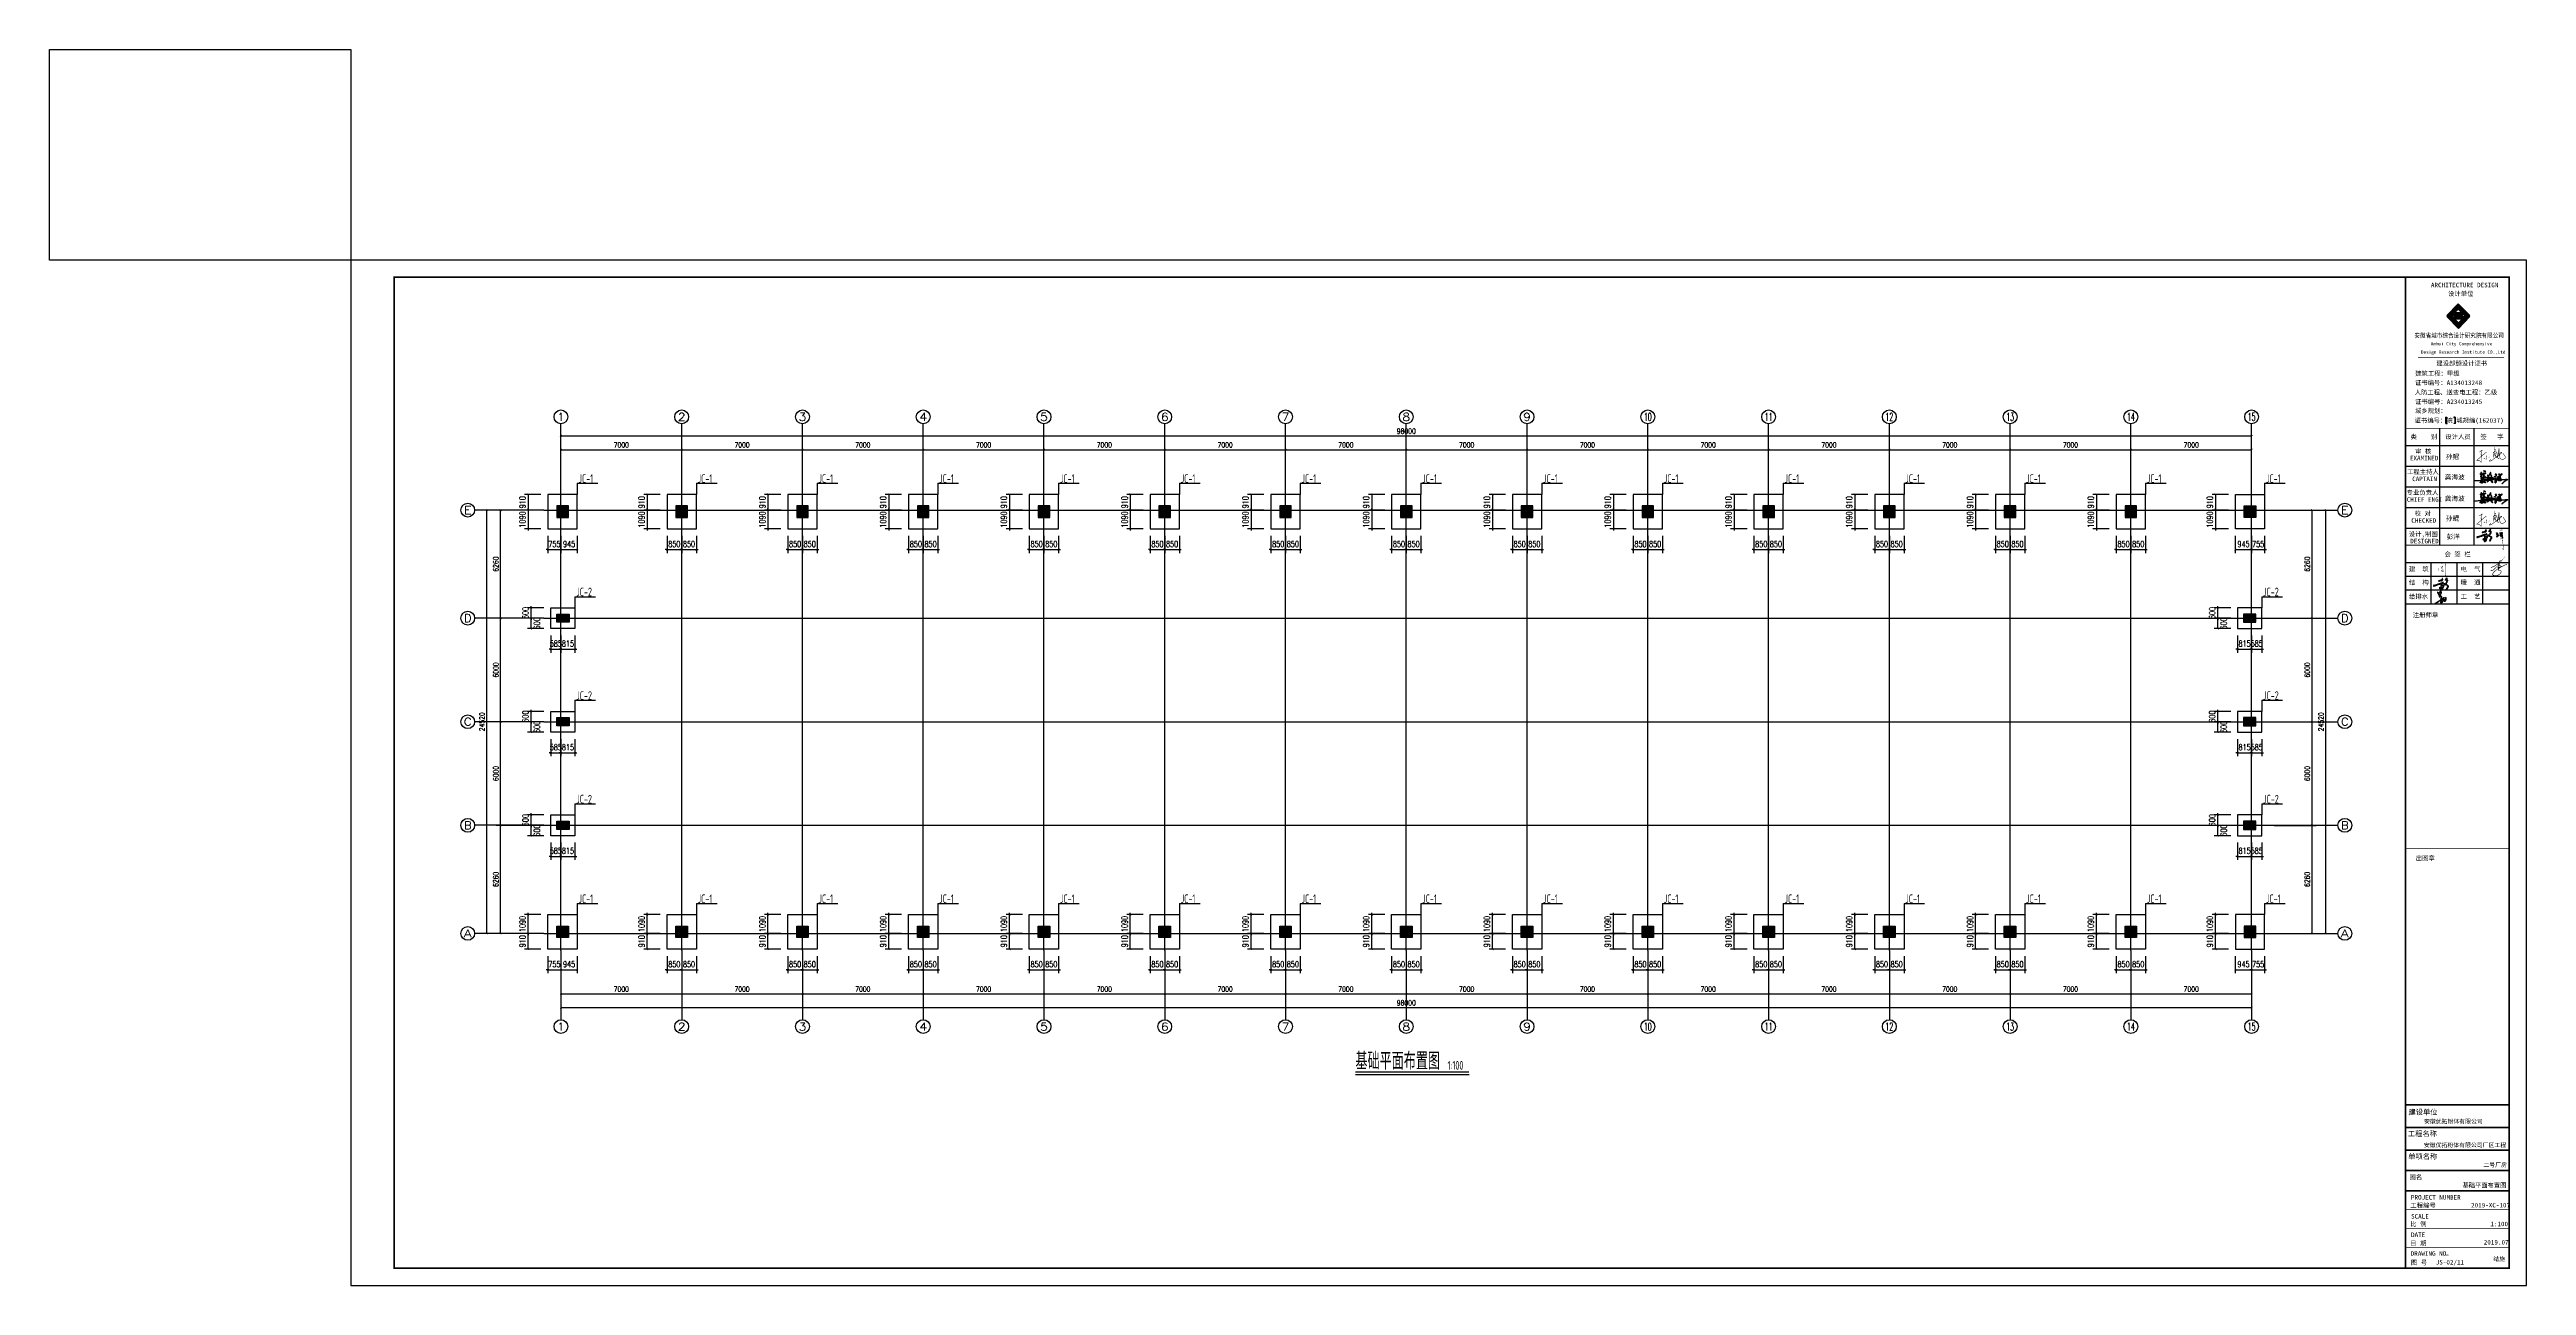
# Model space of a CAD drawing. Extents: x -17471 to 313636, y -71590 to 757901.
# Drawn here: x 170065 to 313636, y 71590 to 143180 of the extents above; entities that cross this region are included whole.
import ezdxf
from ezdxf.enums import TextEntityAlignment as Align

# ---------------------------------------------------------------- set-up
doc = ezdxf.new("R2010")
doc.units = 0
doc.header["$LTSCALE"] = 1000
doc.header["$MEASUREMENT"] = 0
for name, color, linetype in [('10', 7, 'Continuous'), ('1505', 2, 'Continuous'), ('AXIS', 3, 'Continuous'), ('AXIS_TEXT', 7, 'Continuous'), ('DIM_SYMB', 3, 'Continuous'), ('DOTE', 1, 'Continuous'), ('PUB_DIM', 3, 'Continuous'), ('PUB_TAB', 7, 'Continuous'), ('PUB_TEXT', 7, 'Continuous'), ('PUB_TITLE', 4, 'Continuous'), ('图框', 7, 'Continuous'), ('签名', 7, 'Continuous')]:
    doc.layers.add(name, color=color, linetype=linetype)
doc.layers.add('TEXT', color=7, linetype='Continuous', lineweight=13)
doc.layers.add('修改', color=7, linetype='Continuous', lineweight=20)
doc.styles.add('_TCH_AXIS', font='COMPLEX', dxfattribs={"bigfont": 'GBCBIG'})
doc.styles.add('_TCH_DIM_T3', font='SIMPLEX', dxfattribs={"width": 0.705882, "bigfont": 'GBCBIG'})
doc.styles.add('COMPLEX', font='COMPLEX')
doc.styles.add('STYLE-黑体', font='simhei.ttf')
doc.styles.add('TSSD_REIN', font='Tssdeng.shx', dxfattribs={"width": 0.7, "bigfont": 'hztxt.shx'})
doc.styles.add('宋体', font='')
doc.styles.add('黑体', font='simhei.ttf', dxfattribs={"width": 0.6, "height": 4.3})
doc.styles.get('宋体').set_extended_font_data('SimSun')
doc.dimstyles.new('_TCH_ARCH&&100', dxfattribs={"dimtxt": 297.5, "dimasz": 100, "dimexe": 250, "dimexo": 300, "dimgap": 126.25, "dimtad": 1, "dimdec": 0, "dimzin": 0, "dimdsep": 46, "dimtxsty": '_TCH_DIM_T3', "dimblk": 'ARCHTICK', "dimcen": 0.09, "dimclrt": 7, "dimazin": 2, "dimtfac": 1, "dimtdec": 0, "dimtix": 1, "dimtmove": 2, "dimatfit": 3, "dimfxl": 0, "dimtolj": 1, "dimtzin": 0, "dimarcsym": 0})
doc.dimstyles.new('_TCH_ARCH&&150', dxfattribs={"dimtxt": 446.25, "dimasz": 150, "dimexe": 375, "dimexo": 450, "dimgap": 189.375, "dimtad": 1, "dimdec": 0, "dimzin": 0, "dimdsep": 46, "dimtxsty": '_TCH_DIM_T3', "dimblk": 'ARCHTICK', "dimcen": 0.09, "dimclrt": 7, "dimazin": 2, "dimtfac": 1, "dimtdec": 0, "dimtix": 1, "dimtmove": 2, "dimatfit": 3, "dimfxl": 0, "dimtolj": 1, "dimtzin": 0, "dimarcsym": 0})

msp = doc.modelspace()

# ---------------------------------------------------------------- texts
at = {"layer": 'PUB_TEXT', "style": 'TSSD_REIN', "width": 0.7}
for s, height, p in [('基础平面布置图', 1000, (245760, 84089)), ('1:100', 500, (251100.2, 84089))]:
    msp.add_text(s, height=height, dxfattribs=at).set_placement(p)
at = {"layer": 'PUB_TEXT', "color": 6, "style": '宋体'}
msp.add_text('基础平面布置图', height=259.68, dxfattribs=at).set_placement((309928.2, 77267.1))
at = {"layer": 'TEXT', "style": 'TSSD_REIN', "width": 0.7}
for s, p in [('JC-1', (200721.7, 118080.4)), ('JC-1', (207626.7, 118080.4)), ('JC-1', (214626.7, 118080.4)), ('JC-1', (221626.7, 118080.4)), ('JC-1', (228626.7, 118080.4)), ('JC-1', (235626.7, 118080.4)), ('JC-1', (242626.7, 118080.4)), ('JC-1', (249626.7, 118080.4)), ('JC-1', (256626.7, 118080.4)), ('JC-1', (263626.7, 118080.4)), ('JC-1', (270626.7, 118080.4)), ('JC-1', (277626.7, 118080.4)), ('JC-1', (284626.7, 118080.4)), ('JC-1', (291626.7, 118080.4)), ('JC-1', (298531.7, 118080.4)), ('JC-2', (200591.7, 111510.2)), ('JC-2', (298361.7, 111510.2)), ('JC-2', (200591.7, 105510.2)), ('JC-2', (298361.7, 105510.2)), ('JC-2', (200591.7, 99510.2)), ('JC-2', (298361.7, 99510.2)), ('JC-1', (200721.7, 93740.4)), ('JC-1', (207626.7, 93740.4)), ('JC-1', (214626.7, 93740.4)), ('JC-1', (221626.7, 93740.4)), ('JC-1', (228626.7, 93740.4)), ('JC-1', (235626.7, 93740.4)), ('JC-1', (242626.7, 93740.4)), ('JC-1', (249626.7, 93740.4)), ('JC-1', (256626.7, 93740.4)), ('JC-1', (263626.7, 93740.4)), ('JC-1', (270626.7, 93740.4)), ('JC-1', (277626.7, 93740.4)), ('JC-1', (284626.7, 93740.4)), ('JC-1', (291626.7, 93740.4)), ('JC-1', (298531.7, 93740.4))]:
    msp.add_text(s, height=500, dxfattribs=at).set_placement(p)
at = {"layer": '图框', "color": 3, "style": '宋体'}
msp.add_text('JS-02/11', height=262.94, dxfattribs=at).set_placement((308376.5, 72802.4))

# ---------------------------------------------------------------- blocks, each defined once
blk = doc.blocks.new('新块HGJHJFKJFJKFHK')
h = blk.add_hatch(color=256)
h.paths.add_polyline_path([(352610, 136817), (352657, 136833), (352738, 136863), (352779, 136881), (352829, 136894), (352858, 136909), (352893, 136921), (352914, 136929), (352952, 136942), (352970, 136950), (352980, 136952), (352982, 136941), (352977, 136930), (352987, 136927), (352992, 136929), (353008, 136940), (353017, 136952), (353026, 136969), (353018, 136984), (353000, 136981), (352957, 136966), (352879, 136940), (352783, 136904), (352723, 136881), (352635, 136849), (352584, 136830), (352577, 136832), (352552, 136818), (352535, 136814), (352531, 136811), (352511, 136811), (352509, 136820), (352505, 136826), (352495, 136823), (352489, 136817), (352472, 136804), (352469, 136795), (352472, 136784), (352481, 136778), (352505, 136778), (352568, 136799)])
h.paths.add_polyline_path([(352954, 137112), (352963, 137116), (352975, 137119), (352983, 137125), (352990, 137129), (352992, 137135), (352997, 137141), (352998, 137153), (352991, 137163), (352983, 137160), (352976, 137152), (352969, 137147), (352965, 137156), (352968, 137161), (352972, 137168), (352977, 137177), (352980, 137185), (352980, 137192), (352978, 137198), (352966, 137199), (352958, 137198), (352955, 137194), (352953, 137187), (352950, 137180), (352949, 137169), (352947, 137160), (352944, 137146), (352942, 137136), (352936, 137128), (352928, 137125), (352915, 137117), (352886, 137104), (352861, 137095), (352845, 137088), (352829, 137081), (352803, 137076), (352774, 137074), (352762, 137069), (352764, 137057), (352782, 137055), (352819, 137061), (352848, 137071), (352877, 137079), (352895, 137089), (352913, 137096), (352922, 137100), (352926, 137096), (352925, 137087), (352927, 137075), (352932, 137067), (352938, 137065), (352946, 137069), (352949, 137076), (352949, 137090), (352950, 137103)])
h.paths.add_polyline_path([(352904, 136836), (352903, 136849), (352903, 136866), (352910, 136877), (352923, 136890), (352921, 136900), (352905, 136902), (352894, 136893), (352887, 136874), (352882, 136857), (352884, 136832), (352882, 136819), (352880, 136808), (352887, 136803), (352897, 136803), (352909, 136812), (352917, 136822), (352933, 136826), (352954, 136826), (352962, 136824), (352971, 136819), (352975, 136807), (352972, 136794), (352975, 136782), (352982, 136781), (352990, 136786), (352994, 136808), (352989, 136831), (352974, 136840), (352948, 136839), (352917, 136838)], flags=17)
h.paths.add_polyline_path([(352893, 136727), (352903, 136730), (352926, 136733), (352926, 136744), (352917, 136747), (352899, 136748), (352891, 136744), (352877, 136738), (352866, 136735), (352863, 136725), (352867, 136712), (352873, 136706), (352882, 136706), (352885, 136714)], flags=17)
h.paths.add_polyline_path([(352848, 136663), (352854, 136680), (352854, 136703), (352851, 136719), (352839, 136723), (352832, 136716), (352829, 136697), (352824, 136675), (352824, 136653), (352832, 136632), (352837, 136626), (352855, 136627), (352867, 136632), (352877, 136646), (352887, 136653), (352895, 136659), (352903, 136666), (352914, 136656), (352912, 136633), (352906, 136617), (352905, 136590), (352899, 136565), (352895, 136548), (352900, 136535), (352913, 136534), (352927, 136546), (352951, 136575), (352976, 136632), (353009, 136704), (353056, 136811), (353084, 136893), (353089, 136939), (353067, 136875), (353031, 136798), (353005, 136749), (352972, 136667), (352954, 136638), (352932, 136593), (352919, 136571), (352920, 136591), (352925, 136621), (352931, 136641), (352929, 136658), (352921, 136675), (352910, 136682), (352899, 136680), (352881, 136668), (352873, 136656), (352861, 136642), (352849, 136645)])
for points in [[(353177, 136861), (353168, 136876), (353173, 136895), (353183, 136922), (353196, 136956), (353214, 136981), (353241, 137043), (353245, 137067), (353245, 137087), (353244, 137109), (353236, 137130), (353217, 137147), (353214, 137158), (353212, 137180), (353210, 137196), (353212, 137209), (353217, 137234), (353210, 137236), (353197, 137234), (353182, 137204), (353168, 137188), (353157, 137165), (353149, 137131), (353140, 137108), (353140, 137096), (353147, 137088), (353149, 137098), (353159, 137125), (353166, 137143), (353176, 137162), (353182, 137165), (353189, 137160), (353203, 137136), (353211, 137123), (353226, 137111), (353229, 137086), (353223, 137071), (353217, 137024), (353186, 136972), (353167, 136933), (353145, 136892), (353149, 136856), (353154, 136847), (353165, 136833), (353213, 136824), (353242, 136823), (353256, 136813), (353262, 136797), (353259, 136758), (353251, 136734), (353243, 136718), (353231, 136702), (353210, 136661), (353205, 136629), (353182, 136610), (353185, 136595), (353192, 136585), (353199, 136585), (353207, 136600), (353225, 136637), (353242, 136664), (353264, 136699), (353278, 136722), (353285, 136759), (353285, 136794), (353268, 136825), (353253, 136834), (353224, 136842), (353208, 136844), (353187, 136854)], [(353885, 136782), (353882, 136832), (353878, 136869), (353882, 136898), (353880, 136901), (353857, 136893), (353860, 136870), (353858, 136840), (353861, 136809), (353862, 136799), (353868, 136787), (353874, 136765), (353881, 136761), (353885, 136768)]]:
    blk.add_hatch(color=256).paths.add_polyline_path(points)
h = blk.add_hatch(color=256)
h.paths.add_polyline_path([(353601, 137021), (353576, 137035), (353554, 137034), (353546, 137026), (353554, 137015), (353567, 137009), (353589, 137000), (353606, 137007)])
h.paths.add_polyline_path([(353606, 136945), (353583, 136948), (353559, 136948), (353547, 136939), (353548, 136930), (353561, 136928), (353580, 136932), (353593, 136931), (353608, 136923), (353621, 136920), (353626, 136917), (353631, 136927), (353628, 136938)])
h.paths.add_polyline_path([(353651, 136866), (353670, 136903), (353686, 136919), (353687, 136929), (353677, 136929), (353658, 136913), (353635, 136897), (353620, 136872), (353596, 136851), (353574, 136837), (353569, 136815), (353583, 136807), (353591, 136811), (353605, 136826), (353634, 136851)])
h.paths.add_polyline_path([(353812, 137194), (353822, 137201), (353842, 137201), (353846, 137193), (353846, 137177), (353842, 137155), (353844, 137150), (353851, 137161), (353867, 137182), (353867, 137194), (353865, 137208), (353851, 137214), (353828, 137214), (353818, 137214), (353797, 137209), (353788, 137205), (353763, 137200), (353754, 137199), (353736, 137202), (353732, 137198), (353731, 137174), (353739, 137171), (353756, 137173), (353775, 137177), (353792, 137186)])
h.paths.add_polyline_path([(353803, 136935), (353818, 136945), (353824, 136949), (353847, 136972), (353854, 136984), (353880, 137009), (353881, 137023), (353876, 137038), (353850, 137038), (353841, 137037), (353836, 137033), (353825, 137029), (353811, 137022), (353799, 137018), (353777, 137013), (353762, 137013), (353757, 137017), (353756, 137029), (353752, 137032), (353743, 137032), (353738, 137017), (353744, 137003), (353755, 136998), (353767, 136995), (353779, 136995), (353799, 136998), (353814, 137004), (353839, 137010), (353850, 137015), (353853, 137009), (353842, 136997), (353823, 136983), (353811, 136966), (353794, 136946), (353766, 136923), (353754, 136901), (353752, 136887), (353761, 136872), (353794, 136874), (353811, 136885), (353823, 136889), (353832, 136893), (353831, 136883), (353816, 136863), (353799, 136837), (353805, 136833), (353814, 136841), (353819, 136853), (353830, 136867), (353841, 136882), (353849, 136892), (353856, 136897), (353858, 136892), (353874, 136899), (353879, 136907), (353886, 136914), (353886, 136925), (353870, 136928), (353859, 136925), (353843, 136923), (353818, 136909), (353795, 136899), (353779, 136892), (353768, 136892), (353771, 136905), (353780, 136912), (353788, 136923)])
h = blk.add_hatch(color=256)
h.paths.add_polyline_path([(353870, 136894), (353874, 136898), (353874, 136899), (353858, 136892), (353860, 136886)])
h.paths.add_polyline_path([(353900, 136737), (353912, 136741), (353924, 136745), (353947, 136752), (353959, 136754), (353964, 136762), (353963, 136768), (353956, 136772), (353945, 136772), (353936, 136769), (353929, 136768), (353919, 136766), (353913, 136763), (353906, 136760), (353895, 136752), (353887, 136749), (353886, 136754), (353885, 136768), (353875, 136791), (353873, 136788), (353874, 136759), (353860, 136743), (353827, 136729), (353785, 136717), (353746, 136691), (353759, 136691), (353787, 136688), (353813, 136700), (353829, 136708), (353858, 136716), (353875, 136719), (353880, 136702), (353883, 136693), (353885, 136666), (353880, 136621), (353889, 136553), (353896, 136480), (353903, 136402), (353913, 136340), (353928, 136216), (353930, 136208), (353929, 136190), (353932, 136165), (353933, 136152), (353933, 136137), (353927, 136136), (353922, 136139), (353889, 136172), (353881, 136184), (353878, 136195), (353876, 136201), (353865, 136202), (353864, 136197), (353871, 136178), (353880, 136157), (353904, 136130), (353906, 136125), (353911, 136116), (353924, 136111), (353935, 136108), (353940, 136108), (353944, 136113), (353946, 136119), (353951, 136132), (353951, 136158), (353950, 136198), (353942, 136258), (353936, 136314), (353929, 136364), (353920, 136408), (353920, 136470), (353916, 136513), (353911, 136549), (353908, 136582), (353909, 136590), (353906, 136616), (353903, 136642), (353898, 136700), (353894, 136726), (353895, 136732)])
for points in [[(352577, 136832), (352552, 136818), (352535, 136814), (352531, 136811), (352511, 136811), (352509, 136820), (352505, 136826), (352495, 136823), (352489, 136817), (352472, 136804), (352469, 136795), (352472, 136784), (352481, 136778), (352505, 136778), (352568, 136799), (352610, 136817), (352657, 136833), (352738, 136863), (352779, 136881), (352829, 136894), (352858, 136909), (352893, 136921), (352914, 136929), (352952, 136942), (352970, 136950), (352980, 136952), (352982, 136941), (352977, 136930), (352987, 136927), (352992, 136929), (353008, 136940), (353017, 136952), (353026, 136969), (353018, 136984), (353000, 136981), (352957, 136966), (352879, 136940), (352783, 136904), (352723, 136881), (352635, 136849), (352584, 136830), (352577, 136832)], [(352829, 137081), (352803, 137076), (352774, 137074), (352762, 137069), (352764, 137057), (352782, 137055), (352819, 137061), (352848, 137071), (352877, 137079), (352895, 137089), (352913, 137096), (352922, 137100), (352922, 137100), (352926, 137096), (352925, 137087), (352927, 137075), (352932, 137067), (352938, 137065), (352946, 137069), (352949, 137076), (352949, 137090), (352950, 137103), (352954, 137112), (352963, 137116), (352975, 137119), (352983, 137125), (352990, 137129), (352992, 137135), (352997, 137141), (352998, 137153), (352991, 137163), (352983, 137160), (352976, 137152), (352969, 137147), (352969, 137147), (352969, 137147), (352965, 137156), (352968, 137161), (352972, 137168), (352977, 137177), (352980, 137185), (352980, 137192), (352978, 137198), (352966, 137199), (352958, 137198), (352955, 137194), (352953, 137187), (352950, 137180), (352949, 137169), (352947, 137160), (352944, 137146), (352942, 137136), (352936, 137128), (352928, 137125), (352915, 137117), (352886, 137104), (352861, 137095), (352845, 137088), (352829, 137081)], [(352824, 136653), (352824, 136675), (352829, 136697), (352832, 136716), (352839, 136723), (352851, 136719), (352854, 136703), (352854, 136680), (352848, 136663), (352849, 136645), (352861, 136642), (352873, 136656), (352881, 136668), (352899, 136680), (352910, 136682), (352921, 136675), (352929, 136658), (352931, 136641), (352925, 136621), (352920, 136591), (352919, 136571), (352932, 136593), (352954, 136638), (352972, 136667), (353005, 136749), (353031, 136798), (353067, 136875), (353089, 136939), (353084, 136893), (353056, 136811), (353009, 136704), (352976, 136632), (352951, 136575), (352927, 136546), (352913, 136534), (352900, 136535), (352895, 136548), (352899, 136565), (352905, 136590), (352906, 136617), (352912, 136633), (352912, 136633), (352914, 136656), (352903, 136666), (352895, 136659), (352887, 136653), (352877, 136646), (352867, 136632), (352855, 136627), (352837, 136626), (352832, 136632), (352824, 136653)], [(352903, 136849), (352903, 136866), (352910, 136877), (352923, 136890), (352921, 136900), (352905, 136902), (352894, 136893), (352887, 136874), (352882, 136857), (352884, 136832), (352882, 136819), (352880, 136808), (352887, 136803), (352897, 136803), (352909, 136812), (352917, 136822), (352933, 136826), (352954, 136826), (352962, 136824), (352971, 136819), (352975, 136807), (352972, 136794), (352975, 136782), (352982, 136781), (352990, 136786), (352994, 136808), (352989, 136831), (352974, 136840), (352948, 136839), (352917, 136838), (352904, 136836), (352903, 136849)], [(353176, 137162), (353166, 137143), (353159, 137125), (353149, 137098), (353147, 137088), (353140, 137096), (353140, 137108), (353149, 137131), (353157, 137165), (353168, 137188), (353182, 137204), (353197, 137234), (353210, 137236), (353217, 137234), (353212, 137209), (353210, 137196), (353212, 137180), (353214, 137158), (353217, 137147), (353236, 137130), (353244, 137109), (353245, 137087), (353245, 137067), (353241, 137043), (353214, 136981), (353196, 136956), (353183, 136922), (353173, 136895), (353168, 136876), (353177, 136861), (353187, 136854), (353208, 136844), (353224, 136842), (353253, 136834), (353268, 136825), (353285, 136794), (353285, 136759), (353278, 136722), (353264, 136699), (353242, 136664), (353225, 136637), (353207, 136600), (353199, 136585), (353192, 136585), (353185, 136595), (353182, 136610), (353205, 136629), (353210, 136661), (353231, 136702), (353243, 136718), (353251, 136734), (353259, 136758), (353262, 136797), (353256, 136813), (353242, 136823), (353213, 136824), (353165, 136833), (353154, 136847), (353149, 136856), (353145, 136892), (353167, 136933), (353186, 136972), (353217, 137024), (353223, 137071), (353229, 137086), (353226, 137111), (353211, 137123), (353203, 137136), (353189, 137160), (353182, 137165), (353176, 137162)], [(353825, 137029), (353811, 137022), (353799, 137018), (353777, 137013), (353762, 137013), (353757, 137017), (353756, 137029), (353752, 137032), (353743, 137032), (353738, 137017), (353744, 137003), (353755, 136998), (353767, 136995), (353779, 136995), (353799, 136998), (353814, 137004), (353839, 137010), (353850, 137015), (353853, 137009), (353842, 136997), (353823, 136983), (353811, 136966), (353794, 136946), (353766, 136923), (353754, 136901), (353752, 136887), (353761, 136872), (353794, 136874), (353811, 136885), (353823, 136889), (353832, 136893), (353831, 136883), (353816, 136863), (353799, 136837), (353805, 136833), (353814, 136841), (353819, 136853), (353830, 136867), (353841, 136882), (353849, 136892), (353856, 136897), (353860, 136886), (353870, 136894), (353880, 136901), (353879, 136907), (353886, 136914), (353886, 136925), (353870, 136928), (353859, 136925), (353843, 136923), (353818, 136909), (353795, 136899), (353779, 136892), (353768, 136892), (353771, 136905), (353780, 136912), (353788, 136923), (353803, 136935), (353818, 136945), (353824, 136949), (353847, 136972), (353854, 136984), (353880, 137009), (353881, 137023), (353876, 137038), (353850, 137038), (353841, 137037), (353836, 137033), (353825, 137029)], [(353885, 136782), (353882, 136832), (353878, 136869), (353882, 136898), (353880, 136901), (353857, 136893), (353860, 136870), (353858, 136840), (353861, 136809), (353862, 136799), (353868, 136787), (353874, 136765), (353881, 136761), (353885, 136768), (353885, 136782)]]:
    blk.add_lwpolyline(points, close=True)
for points in [[(352893, 136727), (352885, 136714), (352882, 136706), (352873, 136706), (352867, 136712), (352863, 136725), (352866, 136735), (352877, 136738), (352891, 136744), (352899, 136748), (352917, 136747), (352926, 136744), (352926, 136733), (352903, 136730), (352893, 136727), (352893, 136727)], [(353589, 137000), (353567, 137009), (353554, 137015), (353546, 137026), (353554, 137034), (353576, 137035), (353601, 137021), (353606, 137007), (353589, 137000)], [(353561, 136928), (353580, 136932), (353593, 136931), (353608, 136923), (353621, 136920), (353626, 136917), (353631, 136927), (353628, 136938), (353606, 136945), (353583, 136948), (353559, 136948), (353547, 136939), (353548, 136930), (353561, 136928)], [(353569, 136815), (353574, 136837), (353596, 136851), (353620, 136872), (353635, 136897), (353658, 136913), (353677, 136929), (353687, 136929), (353686, 136919), (353670, 136903), (353651, 136866), (353634, 136851), (353605, 136826), (353591, 136811), (353583, 136807), (353569, 136815)]]:
    blk.add_lwpolyline(points)
blk = doc.blocks.new('5555')
at = {"layer": '修改', "color": 1, "const_width": 750}
for points in [[(2522716, -876986), (2523307, -877329), (2527057, -874161), (2527376, -874398), (2525673, -880071), (2525460, -880674), (2525567, -881147), (2525969, -881229), (2525824, -893691), (2525038, -893023), (2523701, -891421), (2521816, -890353), (2518817, -890353), (2531694, -879226), (2534158, -877327)], [(2530557, -886583), (2530115, -887061), (2531094, -888062), (2532236, -888202), (2532236, -888202), (2532398, -888111)], [(2534323, -883065), (2534568, -884614), (2534661, -887828), (2534463, -888399), (2534008, -888248)], [(2538421, -884840), (2538097, -885745)], [(2541379, -889203), (2540053, -889824), (2538845, -890950), (2538602, -891716), (2539269, -891824), (2542160, -890818), (2549533, -885171), (2551342, -883541), (2553086, -881169)], [(2546225, -869415), (2546141, -871490), (2546284, -872921), (2546892, -873483), (2547353, -873421), (2548330, -873265), (2548330, -873265), (2548464, -873530), (2546131, -877395), (2545700, -878022), (2545455, -877483), (2544954, -877483), (2544541, -878175), (2545024, -883015), (2545889, -886026), (2545889, -886026), (2546173, -885988)], [(2545915, -877708), (2547248, -877032), (2549110, -876828), (2549966, -876910), (2549748, -877820), (2548171, -884205), (2547736, -884097)], [(2546228, -882073), (2547016, -880960), (2547777, -880131), (2547900, -879412), (2547628, -878692), (2547071, -879588), (2546679, -882105), (2546773, -882759), (2547300, -882759), (2548474, -882399), (2548609, -882432)], [(2548009, -886338), (2549639, -885613), (2550404, -885303), (2552445, -883610), (2556119, -880300), (2558144, -878476), (2558428, -878219), (2558316, -877868), (2557803, -877796), (2556786, -878149), (2555672, -879093), (2555192, -879934), (2554915, -882771), (2555166, -885531), (2555870, -887541), (2557317, -888942), (2559021, -889258), (2561621, -888324), (2564234, -886571), (2564424, -885738), (2562327, -882313), (2560017, -879222)], [(2548009, -886338), (2549639, -885613), (2550577, -885631), (2551434, -885695)], [(2552744, -874687), (2552478, -875485), (2552640, -876061), (2552271, -879813), (2551827, -881934), (2551665, -884135), (2551931, -885996), (2552522, -887311), (2553108, -887654), (2553573, -887567), (2553914, -887284), (2553928, -886921)], [(2552456, -877937), (2552509, -879438), (2552793, -880162), (2553011, -880429)], [(2553842, -871686), (2554034, -881467), (2553203, -880091)]]:
    blk.add_lwpolyline(points, dxfattribs=at)
blk = doc.blocks.new('新块.dwgASFDFDD')
at = {"layer": '签名'}
h = blk.add_hatch(color=256, dxfattribs=at)
h.paths.add_polyline_path([(95690, 22500, -0.2311782), (95691, 22503), (95725, 22524), (95758, 22541, -0.2745512), (95762, 22541), (95766, 22538, -0.2903573), (95768, 22534), (95765, 22514, -0.2827125), (95763, 22511), (95755, 22509, 0.1297397), (95739, 22498), (95738, 22496), (95737, 22486, 0.0707295), (95738, 22476), (95739, 22470, 0.1184184), (95747, 22454), (95773, 22422), (95795, 22397), (95803, 22387, -0.1916955), (95804, 22384), (95803, 22376, 0.4651275), (95808, 22372), (95845, 22376), (95894, 22387, 0.4483399), (95897, 22392), (95896, 22395), (95889, 22402), (95885, 22407, -0.157491), (95883, 22413), (95883, 22417, -0.24693), (95887, 22427), (95887, 22427, 0.4405787), (95888, 22444), (95875, 22457), (95860, 22468, -0.1702936), (95855, 22474), (95853, 22482, -0.1023721), (95852, 22487), (95854, 22500, -0.3737341), (95864, 22510), (95865, 22510, 0.254103), (95874, 22515), (95880, 22525), (95881, 22524), (95884, 22512), (95884, 22510, 0.3316469), (95895, 22501), (95896, 22501), (95904, 22501, 0.2633546), (95914, 22507), (95914, 22508), (95916, 22519, -0.1849749), (95920, 22526), (95925, 22529, -0.149598), (95931, 22532), (95951, 22533), (95993, 22532), (96008, 22528), (96023, 22523), (96035, 22515), (96050, 22498), (96074, 22473), (96082, 22464), (96084, 22450), (96088, 22438), (96092, 22392), (96089, 22373), (96073, 22372), (96070, 22363), (96067, 22352), (96053, 22340), (96044, 22323), (96030, 22307), (96021, 22303), (96014, 22313), (96008, 22316), (95994, 22314), (95992, 22305), (95972, 22300), (95921, 22296), (95911, 22293), (95920, 22268), (95924, 22240), (95935, 22209), (95981, 22111), (95992, 22087), (95994, 22066), (95959, 22051), (95941, 22063), (95917, 22118), (95896, 22167, 0.1192392), (95885, 22181), (95873, 22191), (95862, 22201), (95862, 22205, 0.2670552), (95846, 22239), (95835, 22246), (95823, 22268), (95812, 22280), (95810, 22281, 0.2259425), (95801, 22283), (95781, 22278, -0.0477253), (95779, 22277), (95690, 22270), (95625, 22269), (95616, 22267), (95617, 22270, -0.3028535), (95627, 22278), (95717, 22286), (95782, 22296, 0.0796221), (95785, 22297), (95796, 22302, 0.4478315), (95799, 22313), (95792, 22322, 0.1019565), (95790, 22324), (95781, 22330), (95757, 22328), (95652, 22319), (95627, 22319), (95598, 22315), (95585, 22310), (95576, 22298), (95576, 22199, -0.1505998), (95569, 22178), (95567, 22176), (95561, 22164, -0.0753896), (95555, 22155), (95544, 22144, -0.2584422), (95537, 22142), (95532, 22143, -0.1723636), (95528, 22146), (95524, 22150, -0.1164919), (95523, 22153), (95520, 22169), (95517, 22237, 0.2576538), (95513, 22243), (95509, 22246), (95508, 22255, 0.1379316), (95506, 22259), (95501, 22267, -0.1308824), (95499, 22270), (95497, 22290, 0.3758726), (95489, 22296), (95457, 22296, 0.1537848), (95453, 22295), (95430, 22279), (95421, 22273, 0.298099), (95418, 22266), (95419, 22263), (95464, 22259, -0.4493861), (95467, 22255), (95467, 22252), (95419, 22252, 0.2101277), (95413, 22250), (95409, 22245), (95407, 22244, -0.3409188), (95393, 22247), (95392, 22249, 0.2107582), (95386, 22252), (95377, 22253, -0.2019035), (95369, 22257), (95362, 22265, -0.2593176), (95360, 22275), (95361, 22278, -0.2644118), (95375, 22291), (95386, 22294), (95387, 22296, 0.4254704), (95385, 22301), (95381, 22302, 0.0802437), (95373, 22304), (95355, 22303), (95250, 22302), (95168, 22295), (95131, 22293, 0.1458836), (95127, 22291), (95074, 22251), (95031, 22222), (94977, 22182), (94907, 22134), (94885, 22117, 0.1517836), (94882, 22112), (94880, 22106), (94880, 22101, 0.1212985), (94881, 22096), (94884, 22092), (94890, 22090), (94897, 22090, 0.1086891), (94913, 22094), (94923, 22099), (95000, 22135), (95093, 22177), (95172, 22209), (95205, 22216), (95255, 22219), (95267, 22218, -0.148728), (95275, 22215), (95282, 22210, -0.1164498), (95287, 22204), (95292, 22194), (95275, 22191, 0.1879528), (95266, 22186), (95247, 22162, 0.102525), (95244, 22157), (95240, 22141), (95220, 22141, 0.144191), (95212, 22138), (95120, 22079), (95033, 22028, 0.0634912), (95030, 22026), (95014, 22010, -0.0805918), (95010, 22007), (95005, 22005, -0.1789049), (94995, 22003), (94991, 22010), (94987, 22022, -0.2794501), (94990, 22037), (94995, 22043), (95019, 22050, 0.0733812), (95023, 22052), (95139, 22129), (95180, 22157, 0.0675498), (95183, 22160), (95189, 22167), (95190, 22169, 0.3053414), (95178, 22175), (95173, 22175), (95095, 22140), (94958, 22081), (94918, 22066, -0.0526373), (94910, 22064), (94887, 22060, -0.0905955), (94874, 22061), (94858, 22064, -0.0850382), (94846, 22069), (94840, 22073, -0.1810636), (94835, 22079), (94832, 22088, -0.1472023), (94832, 22094), (94836, 22107, -0.1094267), (94838, 22111), (94858, 22135, -0.0480178), (94860, 22136), (94923, 22186), (94978, 22223), (94995, 22236, 0.2981558), (94997, 22244), (94994, 22256), (94988, 22263), (94967, 22265), (94735, 22236), (94606, 22222), (94323, 22199, -0.2916436), (94316, 22203), (94297, 22237), (94297, 22240, -0.3838424), (94304, 22247), (94346, 22252), (94675, 22266), (94901, 22291), (94982, 22297), (94985, 22306), (94983, 22338), (94968, 22381), (94955, 22397), (94937, 22422, -0.1016189), (94934, 22428), (94931, 22438, -0.1092559), (94931, 22446), (94933, 22459, -0.280752), (94947, 22474), (94950, 22475, -0.1267579), (94959, 22475), (94968, 22473, -0.1547396), (94978, 22467), (94994, 22450, -0.0815569), (94997, 22445), (95002, 22433, -0.0934427), (95003, 22427), (95004, 22403), (95012, 22358), (95023, 22313, 0.3909307), (95032, 22308), (95065, 22313), (95093, 22327, 0.171134), (95096, 22331), (95107, 22356), (95140, 22406), (95155, 22437, 0.1165134), (95156, 22441), (95156, 22463, 0.107138), (95155, 22467), (95152, 22473, 0.5234353), (95140, 22475), (95128, 22463, -0.1826504), (95123, 22461), (95108, 22460, -0.3400631), (95101, 22465), (95099, 22471, 0.2940659), (95092, 22476), (95087, 22477, 0.1335678), (95067, 22474), (95064, 22473), (95048, 22463, 0.2200741), (95044, 22458), (95041, 22441, -0.0806585), (95040, 22439), (95027, 22417), (95024, 22419, -0.201849), (95022, 22425), (95018, 22463, -0.240558), (95019, 22466), (95036, 22481, 0.2143302), (95037, 22484), (95037, 22489, 0.2803372), (95035, 22492), (94976, 22523), (94934, 22548, 0.1565337), (94928, 22550), (94910, 22549, -0.4607595), (94902, 22557), (94904, 22580, -0.064651), (94908, 22599), (94921, 22645), (94938, 22711), (94958, 22791), (94962, 22811), (94939, 22809, -0.0649363), (94920, 22810), (94901, 22813, -0.0807753), (94890, 22816), (94882, 22821, -0.1357516), (94867, 22834), (94867, 22835, -0.1540429), (94861, 22857), (94861, 22861, -0.1367031), (94863, 22864), (94871, 22877), (94873, 22877, -0.279334), (94881, 22875), (94897, 22857), (94919, 22847), (94941, 22842, 0.1411674), (94962, 22844), (94966, 22847), (94971, 22854, 0.1220289), (94972, 22858), (94971, 22912, 0.13949), (94965, 22932), (94957, 22944), (94951, 22950, 0.109197), (94938, 22959), (94927, 22964, -0.6742266), (94934, 22999), (94946, 22998, -0.0923952), (94963, 22993), (94975, 22986, -0.0675508), (94983, 22980), (95001, 22962), (95001, 22961, -0.1578469), (95009, 22939), (95009, 22851, 0.5077391), (95014, 22848), (95045, 22858), (95115, 22876), (95121, 22878, 0.2851407), (95145, 22910), (95146, 22914), (95134, 22937), (95134, 22942, -0.404917), (95144, 22954), (95153, 22955, -0.0599058), (95155, 22954), (95168, 22953, -0.2179248), (95175, 22948), (95182, 22937, -0.1277574), (95184, 22931), (95185, 22917), (95185, 22914, 0.4519197), (95199, 22905), (95221, 22910, 0.0612666), (95229, 22914), (95245, 22922, -0.1269677), (95263, 22927), (95321, 22927, 0.3297341), (95324, 22929), (95332, 22953), (95340, 22929, 0.2295311), (95343, 22926), (95346, 22925, -0.3822755), (95349, 22921), (95346, 22905, -0.2030472), (95344, 22903), (95334, 22896), (95314, 22885), (95286, 22876), (95248, 22869), (95229, 22869), (95213, 22869, 0.1124184), (95205, 22868), (95200, 22865, 0.3260436), (95197, 22862), (95201, 22829), (95198, 22815), (95193, 22807, 0.3280956), (95194, 22798), (95201, 22791), (95217, 22730, 0.053255), (95218, 22729), (95244, 22678), (95265, 22645), (95283, 22617, 0.0987422), (95285, 22615), (95311, 22597), (95350, 22561, 0.2188161), (95356, 22559), (95359, 22559, -0.2919179), (95367, 22556), (95369, 22553, -0.1588962), (95370, 22548), (95369, 22534), (95378, 22538), (95359, 22518), (95359, 22513, -0.2401881), (95348, 22500), (95341, 22499), (95307, 22499), (95258, 22495), (95229, 22494), (95218, 22491), (95215, 22470), (95201, 22443), (95182, 22420), (95176, 22410), (95167, 22389, -0.059303), (95162, 22381), (95146, 22361, 0.0960226), (95140, 22348), (95137, 22338), (95141, 22333), (95153, 22330), (95227, 22341), (95262, 22344, 0.3682885), (95272, 22354), (95272, 22356, -0.287337), (95280, 22366), (95283, 22367, -0.1298999), (95289, 22368), (95323, 22363), (95356, 22362), (95404, 22362, -0.061275), (95406, 22362), (95413, 22360, -0.2659516), (95421, 22352), (95424, 22343), (95428, 22330, 0.3857393), (95441, 22322), (95450, 22324, 0.1344292), (95456, 22327), (95471, 22340, 0.3619073), (95473, 22354), (95469, 22360), (95468, 22371, -0.367837), (95476, 22383), (95486, 22386, -0.1579468), (95493, 22386), (95495, 22385, -0.1918834), (95501, 22379), (95504, 22374), (95508, 22359), (95509, 22353, 0.1755353), (95512, 22346), (95517, 22341), (95534, 22340, 0.1004059), (95538, 22341), (95547, 22344, 0.2717415), (95554, 22353), (95559, 22381), (95572, 22435), (95586, 22480), (95600, 22512), (95603, 22509), (95604, 22502), (95599, 22464), (95589, 22425), (95582, 22390), (95578, 22365), (95578, 22348, 0.2807754), (95589, 22350), (95592, 22352), (95633, 22359), (95753, 22364, 0.384258), (95757, 22367), (95757, 22376, 0.192772), (95756, 22379), (95730, 22411), (95711, 22430, -0.0381853), (95707, 22434), (95696, 22450, -0.1507842), (95688, 22471), (95688, 22485)])
h.paths.add_polyline_path([(95149, 22847), (95151, 22835), (95149, 22788), (95136, 22709), (95117, 22637), (95091, 22564), (95068, 22528), (95037, 22545), (95004, 22560), (94948, 22584, -0.4117759), (94944, 22594), (94961, 22632), (94976, 22678), (94993, 22746), (95001, 22785), (95011, 22808), (95021, 22812), (95056, 22818), (95089, 22832), (95118, 22842), (95142, 22848)], flags=16)
h.paths.add_polyline_path([(95185, 22760), (95188, 22760), (95195, 22748), (95200, 22720), (95221, 22673), (95249, 22612, 0.0396624), (95251, 22609), (95270, 22581), (95288, 22549), (95297, 22534), (95294, 22530), (95264, 22529), (95228, 22525), (95159, 22531, 0.0815891), (95157, 22531), (95134, 22525, 0.1838344), (95130, 22522), (95127, 22518, -0.1278595), (95120, 22512), (95110, 22507), (95101, 22510), (95100, 22518), (95101, 22530), (95113, 22556), (95131, 22591), (95148, 22630), (95165, 22672), (95176, 22718), (95179, 22756), (95181, 22760)], flags=16)
h.paths.add_polyline_path([(95926, 22487), (95933, 22494), (95937, 22498, -0.1918227), (95945, 22501), (95964, 22500), (95976, 22498, -0.1067395), (95980, 22496), (96003, 22480), (96025, 22465, -0.0743898), (96027, 22462), (96043, 22443, -0.1291059), (96051, 22425), (96053, 22410, -0.1957929), (96046, 22383), (96042, 22377), (96037, 22369), (96020, 22355), (96011, 22350), (96006, 22351), (96001, 22360), (95994, 22368), (95992, 22380), (95992, 22394), (95991, 22405), (95985, 22414), (95979, 22418), (95971, 22419), (95962, 22427), (95954, 22437), (95948, 22455), (95943, 22464), (95934, 22474), (95927, 22480), (95925, 22482)], flags=16)
h.paths.add_polyline_path([(95902, 22421), (95903, 22423), (95904, 22423), (95918, 22424), (95924, 22421, -0.3191937), (95926, 22417), (95926, 22410), (95926, 22409, 0.1706089), (95933, 22405), (95937, 22405), (95943, 22403, -0.2708938), (95945, 22401), (95946, 22399), (95945, 22393), (95945, 22391, -0.35173), (95941, 22388), (95929, 22388), (95917, 22389, -0.2873396), (95914, 22392), (95913, 22395, 0.1558307), (95911, 22397, 0.1849171), (95909, 22398), (95905, 22398), (95902, 22404), (95902, 22413)], flags=16)
h.paths.add_polyline_path([(95835, 22327), (95844, 22336), (95852, 22341), (95858, 22345, -0.1090911), (95863, 22346), (95869, 22346), (95886, 22344), (95895, 22343, 0.0693081), (95898, 22343), (95904, 22344, 0.1362898), (95909, 22347), (95915, 22352, -0.1174672), (95920, 22354), (95927, 22356, -0.0497605), (95930, 22356), (95942, 22356, -0.0631562), (95944, 22356), (95957, 22353), (95958, 22353, -0.3112763), (95966, 22342), (95966, 22341), (95962, 22333), (95955, 22323, -0.1629863), (95949, 22319), (95946, 22318), (95928, 22318), (95921, 22318, 0.140475), (95915, 22316), (95908, 22312), (95904, 22310), (95899, 22309), (95897, 22309, -0.3120112), (95888, 22317), (95886, 22318), (95882, 22317), (95877, 22307), (95874, 22303), (95871, 22301, -0.1746875), (95864, 22300), (95859, 22301), (95852, 22305, -0.0822044), (95850, 22307), (95846, 22311), (95838, 22320), (95835, 22324)], flags=16)
h.paths.add_polyline_path([(95863, 22278), (95865, 22280, 0.2149298), (95872, 22286), (95875, 22290), (95876, 22293), (95879, 22293), (95884, 22292), (95886, 22289, 0.1201938), (95890, 22285), (95892, 22284), (95897, 22279), (95903, 22275, -0.1980611), (95908, 22268), (95909, 22261), (95910, 22248, -0.0646098), (95909, 22245), (95909, 22244, -0.3028293), (95903, 22239), (95902, 22238, -0.0522432), (95900, 22238), (95891, 22239), (95885, 22239), (95882, 22242), (95881, 22245), (95880, 22252, 0.3775404), (95875, 22261), (95872, 22265), (95872, 22268), (95869, 22269), (95866, 22270), (95863, 22272), (95862, 22276)], flags=16)
h = blk.add_hatch(color=256, dxfattribs=at)
h.paths.add_polyline_path([(95270, 23100), (95294, 23097), (95307, 23092), (95318, 23086), (95322, 23079), (95323, 23070), (95323, 23062), (95323, 23060), (95327, 23064), (95333, 23073), (95340, 23084), (95337, 23096), (95334, 23101, 0.1612932), (95315, 23115), (95308, 23118), (95278, 23127), (95239, 23136, -0.0559266), (95231, 23139), (95215, 23147, -0.036786), (95210, 23150), (95201, 23157, 0.116967), (95184, 23163, 0.1251606), (95183, 23163), (95173, 23158, 0.089225), (95172, 23158, -0.0459239), (95172, 23158), (95167, 23154, 0.1952754), (95165, 23152), (95164, 23149, 0.2938719), (95166, 23145), (95172, 23140), (95179, 23138), (95186, 23131), (95188, 23115, 0.0404421), (95188, 23114, 0.7419199), (95195, 23112), (95197, 23116), (95207, 23119), (95217, 23117), (95225, 23111), (95234, 23104, 0.1462264), (95236, 23103), (95253, 23101)])
h.paths.add_polyline_path([(95548, 22694, -0.2240506), (95555, 22680), (95555, 22647, 0.2527345), (95564, 22632), (95572, 22627), (95579, 22628, 0.4053946), (95596, 22647), (95595, 22666), (95609, 22670), (95613, 22672), (95599, 22680), (95597, 22690), (95597, 22708, 0.1161129), (95595, 22717), (95586, 22737, 0.0629774), (95583, 22741), (95573, 22754, 0.2304738), (95558, 22760), (95544, 22760), (95539, 22759, 0.141943), (95530, 22754), (95518, 22741, 0.1752927), (95513, 22729), (95513, 22727), (95515, 22720), (95516, 22720)])
h.paths.add_polyline_path([(95518, 22529, 0.097987), (95517, 22536), (95511, 22547, 0.115547), (95506, 22554), (95486, 22569), (95463, 22580), (95452, 22581), (95443, 22575), (95434, 22558), (95441, 22543, 0.112428), (95447, 22537), (95458, 22528), (95468, 22522, -0.1907106), (95476, 22511), (95484, 22479, -0.2188273), (95481, 22463), (95468, 22445), (95472, 22439, 0.1150331), (95479, 22433), (95490, 22427, 0.14431), (95500, 22424), (95506, 22425), (95512, 22439, 0.064737), (95513, 22443), (95519, 22478, 0.0421089), (95520, 22481), (95520, 22507)])
h.paths.add_polyline_path([(95343, 22082, 0.1336979), (95346, 22086), (95350, 22097), (95349, 22108), (95349, 22113), (95346, 22115), (95337, 22116), (95322, 22115), (95315, 22116, -0.2967615), (95309, 22121), (95307, 22126), (95304, 22126), (95300, 22120, -0.1110355), (95298, 22118), (95293, 22115), (95284, 22106, -0.1596622), (95280, 22103), (95274, 22102), (95259, 22103), (95259, 22103), (95259, 22095), (95259, 22089), (95265, 22084), (95273, 22076), (95277, 22076), (95282, 22079), (95285, 22078), (95289, 22073), (95291, 22066), (95290, 22047, 0.22558), (95292, 22041), (95301, 22033), (95304, 22034), (95313, 22045), (95323, 22054, 0.1214443), (95325, 22057), (95330, 22070, -0.1342739), (95332, 22074)])
blk.add_hatch(color=256, dxfattribs=at).paths.add_polyline_path([(95770, 22967), (95701, 22828), (95652, 22704), (95626, 22621), (95610, 22556), (95606, 22525), (95608, 22523), (95611, 22528), (95647, 22624), (95690, 22734), (95735, 22830), (95784, 22930), (95793, 22936), (95797, 22925), (95794, 22870), (95794, 22828), (95800, 22789), (95826, 22742), (95852, 22706), (95873, 22676), (95880, 22659), (95878, 22641), (95868, 22610), (95861, 22602), (95845, 22596), (95835, 22584), (95836, 22577), (95855, 22569), (95869, 22568), (95885, 22583), (95905, 22609), (95916, 22644), (95912, 22677), (95900, 22705), (95875, 22739), (95852, 22772), (95836, 22824), (95837, 22869), (95838, 22944), (95836, 22985), (95826, 22997), (95807, 23004), (95787, 22999)])
h = blk.add_hatch(color=256, dxfattribs=at)
h.paths.add_polyline_path([(96656, 22586, -0.1610919), (96658, 22581), (96658, 22561, 0.0591711), (96658, 22559), (96678, 22478), (96706, 22396), (96718, 22360), (96718, 22346), (96711, 22338), (96694, 22332), (96640, 22319), (96586, 22297), (96551, 22272), (96546, 22258), (96558, 22246), (96583, 22231), (96638, 22228), (96701, 22231), (96740, 22233), (96760, 22246), (96774, 22261), (96781, 22283), (96778, 22296), (96783, 22305), (96821, 22303), (96954, 22310), (97162, 22331), (97274, 22334), (97279, 22332), (97280, 22328, -0.3516639), (97276, 22320), (97264, 22314), (97196, 22270), (97060, 22163), (96948, 22056), (96857, 21964), (96853, 21960, 0.1827366), (96850, 21951), (96850, 21945), (96855, 21946, 0.1077493), (96861, 21949), (96879, 21964), (97065, 22127), (97207, 22226), (97283, 22282, -0.1463175), (97300, 22291), (97318, 22298), (97364, 22323), (97390, 22345), (97388, 22357), (97366, 22367), (97310, 22372), (97176, 22370), (97071, 22357), (96964, 22349), (96810, 22343), (96769, 22343), (96759, 22356), (96744, 22411), (96718, 22512), (96700, 22568), (96690, 22626), (96686, 22679, -0.229187), (96690, 22688), (96716, 22711), (96773, 22763), (96786, 22776, -0.1632059), (96793, 22779), (96815, 22782, 0.182466), (96822, 22785), (96838, 22803), (96857, 22823, 0.112028), (96860, 22827), (96866, 22844, 0.3551519), (96861, 22857), (96850, 22864, 0.1056525), (96846, 22866), (96835, 22867, 0.1583267), (96828, 22866), (96815, 22859, 0.2293189), (96810, 22851), (96809, 22847, -0.1498258), (96806, 22841), (96798, 22832, -0.1704266), (96791, 22829), (96785, 22828, 0.205569), (96777, 22823), (96767, 22810), (96767, 22807, -0.3897228), (96756, 22796), (96729, 22795, -0.2983662), (96719, 22802), (96719, 22802, 0.2828244), (96709, 22808), (96693, 22809, -0.2138057), (96685, 22813), (96669, 22832, 0.2418022), (96659, 22836), (96646, 22835, -0.2962252), (96635, 22841), (96635, 22842), (96620, 22855), (96594, 22875, 0.1831886), (96587, 22878), (96583, 22877, 0.1434736), (96577, 22875), (96574, 22873, 0.2486509), (96569, 22864), (96570, 22845, 0.0932748), (96576, 22818), (96593, 22779), (96627, 22698), (96640, 22669), (96637, 22651), (96609, 22593), (96573, 22502), (96551, 22434), (96540, 22401), (96530, 22401), (96524, 22418), (96521, 22429), (96528, 22437), (96529, 22470), (96528, 22558), (96539, 22562), (96541, 22588), (96542, 22635), (96537, 22642), (96508, 22642), (96486, 22635), (96458, 22595), (96420, 22521), (96374, 22428), (96333, 22321), (96309, 22242), (96295, 22208), (96289, 22201, -0.3986683), (96283, 22201), (96280, 22204, -0.2026835), (96279, 22206), (96277, 22260), (96265, 22353), (96253, 22405), (96249, 22434), (96235, 22462), (96197, 22502), (96194, 22502, 0.2777697), (96190, 22501), (96182, 22490), (96175, 22474, 0.0736176), (96175, 22473), (96173, 22453, 0.1893444), (96174, 22451), (96193, 22426), (96220, 22391), (96230, 22316), (96245, 22085), (96247, 22049, 0.4367289), (96251, 22046), (96279, 22050, 0.1687897), (96281, 22051), (96295, 22066), (96306, 22082, 0.1029662), (96307, 22084), (96316, 22133), (96339, 22215), (96365, 22307), (96399, 22400), (96433, 22487), (96456, 22535), (96477, 22577), (96482, 22590), (96498, 22592), (96508, 22587), (96507, 22581), (96496, 22558), (96487, 22529), (96488, 22455), (96490, 22258), (96494, 22253), (96510, 22254), (96520, 22262), (96534, 22281), (96544, 22299), (96557, 22322), (96566, 22364), (96576, 22409), (96595, 22483), (96623, 22555), (96639, 22592, -0.4696675), (96650, 22595)])
h.paths.add_polyline_path([(96673, 22699, -0.288827), (96665, 22703), (96662, 22707, -0.0659767), (96661, 22710), (96654, 22727), (96645, 22757, 0.0443786), (96645, 22758, -0.0242908), (96645, 22757), (96629, 22799, -0.0912366), (96628, 22803), (96628, 22813), (96630, 22824), (96634, 22825), (96640, 22824), (96650, 22820, -0.1445333), (96655, 22817), (96663, 22808, 0.0741322), (96665, 22805), (96676, 22798, 0.1389181), (96681, 22796), (96692, 22796, -0.194331), (96700, 22792), (96711, 22780), (96718, 22771, -0.2022936), (96720, 22763), (96719, 22756, -0.2046538), (96714, 22749), (96706, 22744, 0.0894254), (96704, 22741), (96687, 22718), (96679, 22704), (96677, 22700)], flags=16)
h.paths.add_polyline_path([(96725, 22304), (96738, 22303), (96742, 22300), (96742, 22292), (96735, 22279), (96723, 22263), (96714, 22259), (96695, 22261), (96675, 22260), (96669, 22262), (96664, 22267), (96664, 22273), (96667, 22279), (96674, 22287), (96690, 22296), (96706, 22301)], flags=16)
h.paths.add_polyline_path([(96316, 22782), (96319, 22775), (96320, 22765), (96320, 22747, 0.1702809), (96324, 22735), (96328, 22729), (96337, 22729), (96346, 22731, 0.1031892), (96353, 22734), (96358, 22738, 0.062296), (96361, 22742), (96367, 22749), (96372, 22759, 0.1411442), (96374, 22769), (96373, 22785), (96368, 22801, 0.0872733), (96364, 22806), (96351, 22823, 0.1283176), (96343, 22828), (96331, 22833, 0.0605751), (96327, 22834), (96314, 22836), (96300, 22839), (96290, 22842), (96271, 22845), (96263, 22844), (96253, 22842), (96251, 22840, 0.1420689), (96243, 22834), (96241, 22830), (96239, 22822), (96239, 22816), (96242, 22813), (96250, 22798, 0.1589884), (96258, 22790), (96264, 22786, 0.0911872), (96271, 22785), (96282, 22783, 0.0788592), (96287, 22784), (96298, 22786), (96301, 22786, -0.2263599)], flags=17)
h.paths.add_polyline_path([(96202, 22609), (96213, 22604), (96218, 22598), (96220, 22589), (96224, 22580, 0.2950533), (96228, 22578), (96242, 22578, 0.1621811), (96245, 22579), (96247, 22580, 0.1197431), (96252, 22587), (96257, 22597, 0.0784717), (96259, 22602), (96260, 22614), (96260, 22620, 0.110904), (96254, 22635), (96249, 22643, 0.0876857), (96240, 22652), (96237, 22654, 0.119431), (96221, 22661), (96211, 22662, 0.0872563), (96198, 22662), (96186, 22660), (96183, 22659), (96178, 22656), (96176, 22653, 0.0648451), (96173, 22644), (96172, 22639), (96173, 22630), (96179, 22624), (96193, 22613)])
for p, q in [((94861, 22857), (94861, 22861)), ((94863, 22864), (94871, 22877)), ((94867, 22834), (94867, 22835)), ((94871, 22877), (94873, 22877)), ((94881, 22875), (94897, 22857)), ((94897, 22857), (94919, 22847)), ((94919, 22847), (94941, 22842)), ((94938, 22959), (94927, 22964)), ((94934, 22999), (94946, 22998)), ((94957, 22944), (94951, 22950)), ((94965, 22932), (94957, 22944)), ((94962, 22844), (94966, 22847)), ((94963, 22993), (94975, 22986)), ((94966, 22847), (94971, 22854)), ((94972, 22858), (94971, 22912)), ((94983, 22980), (95001, 22962)), ((95001, 22962), (95001, 22961)), ((95009, 22939), (95009, 22851)), ((95014, 22848), (95045, 22858)), ((95045, 22858), (95115, 22876)), ((95089, 22832), (95118, 22842)), ((95115, 22876), (95121, 22878)), ((95118, 22842), (95142, 22848)), ((95134, 22937), (95134, 22942)), ((95146, 22914), (95134, 22937)), ((95142, 22848), (95149, 22847)), ((95144, 22954), (95153, 22955)), ((95145, 22910), (95146, 22914)), ((95149, 22847), (95151, 22835)), ((95151, 22835), (95149, 22788)), ((95155, 22954), (95168, 22953)), ((95165, 23152), (95164, 23149)), ((95166, 23145), (95172, 23140)), ((95172, 23158), (95167, 23154)), ((95172, 23140), (95178, 23138)), ((95183, 23163), (95173, 23158)), ((95175, 22948), (95182, 22937)), ((95179, 23138), (95185, 23132)), ((95184, 22931), (95185, 22917)), ((95186, 23163), (95185, 23163)), ((95185, 22917), (95185, 22914)), ((95186, 23130), (95188, 23115)), ((95188, 23115), (95188, 23114)), ((95195, 23112), (95196, 23115)), ((95197, 22862), (95201, 22829)), ((95198, 23116), (95206, 23119)), ((95199, 22905), (95221, 22910)), ((95205, 22868), (95200, 22865)), ((95210, 23150), (95201, 23157)), ((95208, 23119), (95216, 23117)), ((95229, 22869), (95213, 22869)), ((95231, 23139), (95215, 23147)), ((95218, 23116), (95225, 23111)), ((95225, 23111), (95234, 23104)), ((95229, 22914), (95245, 22922)), ((95248, 22869), (95229, 22869)), ((95236, 23103), (95253, 23101)), ((95278, 23127), (95239, 23136)), ((95286, 22876), (95248, 22869)), ((95253, 23101), (95270, 23100)), ((95263, 22927), (95321, 22927)), ((95270, 23100), (95294, 23097)), ((95308, 23118), (95278, 23127)), ((95314, 22885), (95287, 22876)), ((95294, 23097), (95307, 23092)), ((95307, 23092), (95318, 23086)), ((95315, 23115), (95308, 23118)), ((95334, 22896), (95314, 22886)), ((95318, 23086), (95322, 23079)), ((95322, 23079), (95323, 23070)), ((95323, 23070), (95323, 23062)), ((95323, 23060), (95327, 23064)), ((95323, 23062), (95323, 23060)), ((95324, 22929), (95332, 22953)), ((95327, 23064), (95333, 23073)), ((95332, 22953), (95340, 22929)), ((95333, 23073), (95340, 23084)), ((95337, 23096), (95334, 23101)), ((95344, 22903), (95334, 22896)), ((95340, 23084), (95337, 23096)), ((95343, 22926), (95346, 22925)), ((95349, 22921), (95346, 22905)), ((95770, 22967), (95701, 22828)), ((95735, 22830), (95784, 22930)), ((95787, 22999), (95770, 22967)), ((95784, 22930), (95793, 22936)), ((95807, 23004), (95787, 22999)), ((95793, 22936), (95797, 22925)), ((95797, 22925), (95794, 22870)), ((95794, 22870), (95794, 22828)), ((95826, 22997), (95807, 23004)), ((95836, 22985), (95826, 22997)), ((95838, 22944), (95836, 22985)), ((95836, 22824), (95837, 22869)), ((95837, 22869), (95838, 22944)), ((96253, 22842), (96251, 22840)), ((96263, 22844), (96253, 22842)), ((96271, 22845), (96263, 22844)), ((96290, 22842), (96271, 22845)), ((96300, 22839), (96290, 22842)), ((96314, 22836), (96300, 22839)), ((96327, 22834), (96314, 22836)), ((96570, 22845), (96569, 22864)), ((96574, 22873), (96577, 22875)), ((96583, 22877), (96587, 22878)), ((96594, 22875), (96620, 22855)), ((96620, 22855), (96635, 22842)), ((96635, 22842), (96635, 22841)), ((96646, 22835), (96659, 22836)), ((96798, 22832), (96806, 22841)), ((96809, 22847), (96810, 22851)), ((96815, 22859), (96828, 22866)), ((96835, 22867), (96846, 22866)), ((96850, 22864), (96861, 22857)), ((96866, 22844), (96860, 22827)), ((94297, 22237), (94297, 22240)), ((94316, 22203), (94297, 22237)), ((94304, 22247), (94346, 22252)), ((94606, 22222), (94323, 22199)), ((94346, 22252), (94675, 22266)), ((94735, 22236), (94606, 22222)), ((94675, 22266), (94901, 22291)), ((94967, 22265), (94735, 22236)), ((94832, 22094), (94836, 22107)), ((94835, 22079), (94832, 22088)), ((94838, 22111), (94858, 22135)), ((94846, 22069), (94840, 22073)), ((94874, 22061), (94858, 22064)), ((94860, 22136), (94923, 22186)), ((94882, 22112), (94880, 22106)), ((94880, 22106), (94880, 22101)), ((94881, 22096), (94884, 22092)), ((94890, 22816), (94882, 22821)), ((94884, 22092), (94890, 22090)), ((94907, 22134), (94885, 22117)), ((94910, 22064), (94887, 22060)), ((94890, 22090), (94897, 22090)), ((94920, 22810), (94901, 22813)), ((94901, 22291), (94982, 22297)), ((94902, 22557), (94904, 22580)), ((94977, 22182), (94907, 22134)), ((94908, 22599), (94921, 22645)), ((94928, 22550), (94910, 22549)), ((94913, 22094), (94923, 22099)), ((94958, 22081), (94918, 22066)), ((94921, 22645), (94938, 22711)), ((94921, 22645), (94921, 22645)), ((94923, 22186), (94978, 22223)), ((94923, 22099), (95000, 22135)), ((94931, 22446), (94933, 22459)), ((94934, 22428), (94931, 22438)), ((94976, 22523), (94934, 22548)), ((94955, 22397), (94937, 22422)), ((94938, 22711), (94958, 22791)), ((94962, 22811), (94939, 22809)), ((94944, 22594), (94961, 22632)), ((94947, 22474), (94950, 22475)), ((95004, 22560), (94948, 22584)), ((94968, 22381), (94955, 22397)), ((94958, 22791), (94962, 22811)), ((95095, 22140), (94958, 22081)), ((94959, 22475), (94968, 22473)), ((94961, 22632), (94976, 22678)), ((94988, 22263), (94967, 22265)), ((94983, 22338), (94968, 22381)), ((94976, 22678), (94993, 22746)), ((95035, 22492), (94976, 22523)), ((95031, 22222), (94977, 22182)), ((94978, 22467), (94994, 22450)), ((94978, 22223), (94995, 22236)), ((94982, 22297), (94985, 22306)), ((94985, 22306), (94983, 22338)), ((94991, 22010), (94987, 22022)), ((94994, 22256), (94988, 22263)), ((94990, 22037), (94995, 22043)), ((94995, 22003), (94991, 22010)), ((94993, 22746), (95001, 22785)), ((94997, 22244), (94994, 22256)), ((94995, 22043), (95019, 22050)), ((94997, 22445), (95002, 22433)), ((95000, 22135), (95093, 22177)), ((95001, 22785), (95011, 22808)), ((95003, 22427), (95004, 22403)), ((95037, 22545), (95004, 22560)), ((95004, 22403), (95012, 22358)), ((95010, 22007), (95005, 22005)), ((95011, 22808), (95021, 22812)), ((95012, 22358), (95023, 22313)), ((95030, 22026), (95014, 22010)), ((95022, 22425), (95018, 22463)), ((95019, 22466), (95036, 22481)), ((95021, 22812), (95056, 22818)), ((95023, 22052), (95139, 22129)), ((95027, 22417), (95024, 22419)), ((95040, 22439), (95027, 22417)), ((95074, 22251), (95031, 22222)), ((95032, 22308), (95065, 22313)), ((95120, 22079), (95033, 22028)), ((95068, 22528), (95037, 22545)), ((95037, 22484), (95037, 22489)), ((95044, 22458), (95041, 22441)), ((95064, 22473), (95048, 22463)), ((95056, 22818), (95089, 22832)), ((95067, 22474), (95064, 22473)), ((95065, 22313), (95093, 22327)), ((95091, 22564), (95068, 22528)), ((95127, 22291), (95074, 22251)), ((95092, 22476), (95087, 22477)), ((95117, 22637), (95091, 22564)), ((95093, 22177), (95172, 22209)), ((95173, 22175), (95095, 22140)), ((95096, 22331), (95107, 22356)), ((95101, 22465), (95099, 22471)), ((95101, 22530), (95100, 22518)), ((95100, 22518), (95101, 22510)), ((95113, 22556), (95101, 22530)), ((95101, 22510), (95110, 22507)), ((95107, 22356), (95140, 22406)), ((95123, 22461), (95108, 22460)), ((95110, 22507), (95120, 22512)), ((95131, 22591), (95113, 22556)), ((95136, 22709), (95117, 22637)), ((95212, 22138), (95120, 22079)), ((95127, 22518), (95130, 22522)), ((95140, 22475), (95128, 22463)), ((95148, 22630), (95131, 22591)), ((95168, 22295), (95131, 22293)), ((95134, 22525), (95157, 22531)), ((95149, 22788), (95136, 22709)), ((95140, 22348), (95137, 22338)), ((95137, 22338), (95141, 22333)), ((95139, 22129), (95180, 22157)), ((95140, 22406), (95155, 22437)), ((95141, 22333), (95153, 22330)), ((95162, 22381), (95146, 22361)), ((95165, 22672), (95148, 22630)), ((95155, 22467), (95152, 22473)), ((95153, 22330), (95227, 22341)), ((95156, 22441), (95156, 22463)), ((95159, 22531), (95227, 22525)), ((95176, 22718), (95165, 22672)), ((95176, 22410), (95167, 22389)), ((95250, 22302), (95168, 22295)), ((95172, 22209), (95205, 22216)), ((95178, 22175), (95173, 22175)), ((95179, 22756), (95176, 22718)), ((95182, 22420), (95176, 22410)), ((95181, 22760), (95179, 22756)), ((95185, 22760), (95181, 22760)), ((95201, 22443), (95182, 22420)), ((95183, 22160), (95189, 22167)), ((95188, 22760), (95185, 22760)), ((95195, 22748), (95188, 22760)), ((95189, 22167), (95190, 22169)), ((95198, 22815), (95193, 22807)), ((95194, 22798), (95201, 22791)), ((95200, 22720), (95195, 22748)), ((95201, 22829), (95198, 22815)), ((95221, 22673), (95200, 22720)), ((95201, 22791), (95217, 22730)), ((95215, 22470), (95201, 22443)), ((95205, 22216), (95255, 22219)), ((95218, 22491), (95215, 22470)), ((95218, 22729), (95244, 22678)), ((95229, 22494), (95218, 22491)), ((95240, 22141), (95220, 22141)), ((95249, 22612), (95221, 22673)), ((95227, 22341), (95262, 22344)), ((95229, 22525), (95264, 22529)), ((95258, 22495), (95229, 22494)), ((95244, 22157), (95240, 22141)), ((95244, 22678), (95265, 22645)), ((95266, 22186), (95247, 22162)), ((95355, 22303), (95250, 22302)), ((95270, 22581), (95251, 22609)), ((95255, 22219), (95267, 22218)), ((95307, 22499), (95258, 22495)), ((95259, 22103), (95274, 22102)), ((95259, 22095), (95259, 22103)), ((95259, 22103), (95259, 22103)), ((95259, 22089), (95259, 22095)), ((95265, 22084), (95259, 22089)), ((95264, 22529), (95294, 22530)), ((95265, 22645), (95283, 22617)), ((95273, 22076), (95265, 22084)), ((95288, 22549), (95270, 22581)), ((95272, 22354), (95272, 22356)), ((95277, 22076), (95273, 22076)), ((95274, 22102), (95280, 22103)), ((95275, 22215), (95282, 22210)), ((95292, 22194), (95275, 22191)), ((95282, 22079), (95277, 22076)), ((95280, 22366), (95283, 22367)), ((95285, 22078), (95282, 22079)), ((95284, 22106), (95293, 22115)), ((95285, 22615), (95311, 22597)), ((95289, 22073), (95285, 22078)), ((95287, 22204), (95292, 22194)), ((95297, 22534), (95288, 22549)), ((95289, 22368), (95323, 22363)), ((95291, 22066), (95289, 22073)), ((95290, 22047), (95291, 22066)), ((95301, 22033), (95292, 22041)), ((95293, 22115), (95298, 22118)), ((95294, 22530), (95297, 22534)), ((95300, 22120), (95304, 22126)), ((95304, 22034), (95301, 22033)), ((95304, 22126), (95307, 22126)), ((95313, 22045), (95304, 22034)), ((95341, 22499), (95307, 22499)), ((95307, 22126), (95309, 22121)), ((95311, 22597), (95350, 22561)), ((95323, 22054), (95313, 22045)), ((95315, 22116), (95322, 22115)), ((95322, 22115), (95337, 22116)), ((95323, 22363), (95356, 22362)), ((95330, 22070), (95325, 22057)), ((95343, 22082), (95332, 22074)), ((95337, 22116), (95346, 22115)), ((95348, 22500), (95341, 22499)), ((95346, 22115), (95349, 22113)), ((95350, 22097), (95346, 22086)), ((95349, 22113), (95349, 22108)), ((95349, 22108), (95350, 22097)), ((95372, 22304), (95355, 22303)), ((95356, 22559), (95359, 22559)), ((95356, 22362), (95404, 22362)), ((95378, 22538), (95359, 22518)), ((95359, 22518), (95359, 22513)), ((95360, 22275), (95361, 22278)), ((95369, 22257), (95362, 22265)), ((95367, 22556), (95369, 22553)), ((95370, 22548), (95369, 22534)), ((95369, 22534), (95378, 22538)), ((95375, 22291), (95386, 22294)), ((95386, 22252), (95377, 22253)), ((95385, 22301), (95381, 22302)), ((95386, 22294), (95387, 22296)), ((95393, 22247), (95392, 22249)), ((95406, 22362), (95413, 22360)), ((95409, 22245), (95407, 22244)), ((95413, 22250), (95409, 22245)), ((95418, 22266), (95419, 22263)), ((95419, 22263), (95464, 22259)), ((95467, 22252), (95419, 22252)), ((95421, 22352), (95424, 22343)), ((95430, 22279), (95421, 22273)), ((95424, 22343), (95428, 22330)), ((95453, 22295), (95430, 22279)), ((95434, 22558), (95443, 22575)), ((95441, 22543), (95434, 22558)), ((95441, 22322), (95450, 22324)), ((95443, 22575), (95452, 22581)), ((95458, 22528), (95447, 22537)), ((95452, 22581), (95463, 22580)), ((95456, 22327), (95471, 22340)), ((95489, 22296), (95457, 22296)), ((95468, 22522), (95458, 22528)), ((95463, 22580), (95486, 22569)), ((95467, 22255), (95467, 22252)), ((95468, 22445), (95481, 22463)), ((95472, 22439), (95468, 22445)), ((95469, 22360), (95468, 22371)), ((95473, 22354), (95469, 22360)), ((95484, 22479), (95476, 22511)), ((95476, 22383), (95486, 22386)), ((95490, 22427), (95479, 22433)), ((95486, 22569), (95506, 22554)), ((95493, 22386), (95495, 22385)), ((95499, 22270), (95497, 22290)), ((95506, 22425), (95500, 22424)), ((95501, 22379), (95504, 22374)), ((95506, 22259), (95501, 22267)), ((95504, 22374), (95508, 22359)), ((95512, 22439), (95506, 22425)), ((95508, 22359), (95509, 22353)), ((95509, 22246), (95508, 22255)), ((95513, 22243), (95509, 22246)), ((95511, 22547), (95517, 22536)), ((95512, 22346), (95517, 22341)), ((95513, 22729), (95513, 22727)), ((95513, 22727), (95515, 22720)), ((95519, 22478), (95513, 22443)), ((95515, 22720), (95516, 22720)), ((95516, 22720), (95548, 22694)), ((95517, 22341), (95534, 22340)), ((95520, 22170), (95517, 22237)), ((95530, 22754), (95518, 22741)), ((95518, 22529), (95520, 22507)), ((95520, 22507), (95520, 22481)), ((95523, 22153), (95520, 22169)), ((95528, 22146), (95524, 22150)), ((95537, 22142), (95532, 22143)), ((95538, 22341), (95547, 22344)), ((95544, 22760), (95539, 22759)), ((95558, 22760), (95544, 22760)), ((95555, 22155), (95544, 22144)), ((95554, 22353), (95559, 22381)), ((95555, 22680), (95555, 22647)), ((95559, 22381), (95572, 22435)), ((95567, 22176), (95561, 22164)), ((95564, 22632), (95572, 22627)), ((95569, 22178), (95567, 22176)), ((95572, 22627), (95579, 22628)), ((95572, 22435), (95586, 22480)), ((95583, 22741), (95573, 22754)), ((95585, 22310), (95576, 22298)), ((95576, 22298), (95576, 22199)), ((95582, 22390), (95578, 22365)), ((95578, 22365), (95578, 22348)), ((95578, 22348), (95578, 22348)), ((95589, 22425), (95582, 22390)), ((95598, 22315), (95585, 22310)), ((95595, 22717), (95586, 22737)), ((95586, 22480), (95600, 22512)), ((95586, 22480), (95586, 22480)), ((95599, 22464), (95589, 22425)), ((95589, 22350), (95592, 22352)), ((95592, 22352), (95633, 22359)), ((95595, 22666), (95609, 22670)), ((95596, 22647), (95595, 22666)), ((95597, 22690), (95597, 22708)), ((95599, 22680), (95597, 22690)), ((95627, 22319), (95598, 22315)), ((95613, 22672), (95599, 22680)), ((95604, 22502), (95599, 22464)), ((95600, 22512), (95603, 22509)), ((95603, 22509), (95604, 22502)), ((95610, 22556), (95606, 22525)), ((95606, 22525), (95608, 22523)), ((95608, 22523), (95611, 22528)), ((95609, 22670), (95613, 22672)), ((95626, 22621), (95610, 22556)), ((95611, 22528), (95647, 22624)), ((95616, 22267), (95617, 22270)), ((95625, 22269), (95616, 22267)), ((95690, 22270), (95625, 22269)), ((95652, 22704), (95626, 22621)), ((95652, 22319), (95627, 22319)), ((95627, 22278), (95717, 22286)), ((95633, 22359), (95753, 22364)), ((95647, 22624), (95690, 22734)), ((95701, 22828), (95652, 22704)), ((95757, 22328), (95652, 22319)), ((95688, 22486), (95690, 22500)), ((95688, 22471), (95688, 22485)), ((95690, 22734), (95735, 22830)), ((95779, 22277), (95690, 22270)), ((95691, 22503), (95725, 22524)), ((95707, 22434), (95696, 22450)), ((95730, 22411), (95711, 22430)), ((95717, 22286), (95782, 22296)), ((95725, 22524), (95758, 22541)), ((95756, 22379), (95730, 22411)), ((95738, 22496), (95737, 22486)), ((95739, 22498), (95738, 22496)), ((95738, 22476), (95739, 22470)), ((95747, 22454), (95773, 22422)), ((95763, 22511), (95755, 22509)), ((95757, 22367), (95757, 22376)), ((95781, 22330), (95757, 22328)), ((95762, 22541), (95766, 22538)), ((95768, 22534), (95765, 22514)), ((95773, 22422), (95795, 22397)), ((95790, 22324), (95781, 22330)), ((95801, 22283), (95781, 22278)), ((95785, 22297), (95796, 22302)), ((95799, 22313), (95792, 22322)), ((95794, 22828), (95800, 22789)), ((95795, 22397), (95803, 22387)), ((95800, 22789), (95826, 22742)), ((95804, 22384), (95803, 22376)), ((95808, 22372), (95845, 22376)), ((95812, 22280), (95810, 22281)), ((95823, 22268), (95812, 22280)), ((95835, 22246), (95823, 22268)), ((95826, 22742), (95852, 22706)), ((95845, 22596), (95835, 22584)), ((95835, 22584), (95836, 22577)), ((95835, 22327), (95844, 22336)), ((95835, 22324), (95835, 22327)), ((95838, 22320), (95835, 22324)), ((95846, 22239), (95835, 22246)), ((95852, 22772), (95836, 22824)), ((95836, 22577), (95855, 22569)), ((95846, 22311), (95838, 22320)), ((95844, 22336), (95852, 22341)), ((95861, 22602), (95845, 22596)), ((95845, 22376), (95894, 22387)), ((95850, 22307), (95846, 22311)), ((95875, 22739), (95852, 22772)), ((95852, 22706), (95873, 22676)), ((95852, 22487), (95854, 22500)), ((95852, 22341), (95858, 22345)), ((95859, 22301), (95852, 22305)), ((95855, 22474), (95853, 22482)), ((95855, 22569), (95869, 22568)), ((95864, 22300), (95859, 22301)), ((95875, 22457), (95860, 22468)), ((95868, 22610), (95861, 22602)), ((95862, 22276), (95863, 22278)), ((95863, 22272), (95862, 22276)), ((95862, 22201), (95862, 22205)), ((95873, 22191), (95862, 22201)), ((95863, 22346), (95869, 22346)), ((95863, 22278), (95865, 22280)), ((95863, 22278), (95863, 22278)), ((95866, 22270), (95863, 22272)), ((95864, 22510), (95865, 22510)), ((95869, 22269), (95866, 22270)), ((95878, 22641), (95868, 22610)), ((95869, 22568), (95885, 22583)), ((95869, 22346), (95886, 22344)), ((95872, 22268), (95869, 22269)), ((95874, 22303), (95871, 22301)), ((95872, 22286), (95875, 22290)), ((95872, 22265), (95872, 22268)), ((95875, 22261), (95872, 22265)), ((95873, 22676), (95880, 22659)), ((95885, 22181), (95873, 22191)), ((95874, 22515), (95880, 22525)), ((95877, 22307), (95874, 22303)), ((95900, 22705), (95875, 22739)), ((95888, 22444), (95875, 22457)), ((95875, 22290), (95876, 22293)), ((95875, 22261), (95875, 22261)), ((95876, 22293), (95879, 22293)), ((95882, 22317), (95877, 22307)), ((95880, 22659), (95878, 22641)), ((95879, 22293), (95884, 22292)), ((95880, 22525), (95881, 22524)), ((95880, 22252), (95881, 22253)), ((95881, 22245), (95880, 22252)), ((95881, 22524), (95884, 22512)), ((95882, 22242), (95881, 22245)), ((95886, 22318), (95882, 22317)), ((95885, 22239), (95882, 22242)), ((95883, 22413), (95883, 22417)), ((95884, 22512), (95884, 22510)), ((95884, 22292), (95886, 22289)), ((95885, 22583), (95905, 22609)), ((95889, 22402), (95885, 22407)), ((95891, 22239), (95885, 22239)), ((95886, 22344), (95895, 22343)), ((95888, 22317), (95886, 22318)), ((95887, 22427), (95887, 22427)), ((95896, 22395), (95889, 22402)), ((95890, 22285), (95892, 22284)), ((95900, 22238), (95891, 22239)), ((95892, 22284), (95897, 22279)), ((95895, 22501), (95896, 22501)), ((95896, 22501), (95904, 22501)), ((95897, 22392), (95896, 22395)), ((95917, 22118), (95896, 22167)), ((95899, 22309), (95897, 22309)), ((95897, 22279), (95903, 22275)), ((95898, 22343), (95904, 22344)), ((95904, 22310), (95899, 22309)), ((95912, 22677), (95900, 22705)), ((95902, 22421), (95903, 22423)), ((95902, 22413), (95902, 22421)), ((95902, 22404), (95902, 22413)), ((95905, 22398), (95902, 22404)), ((95903, 22239), (95902, 22238)), ((95903, 22423), (95904, 22423)), ((95904, 22423), (95917, 22424)), ((95908, 22312), (95904, 22310)), ((95905, 22609), (95916, 22644)), ((95909, 22398), (95905, 22398)), ((95915, 22316), (95908, 22312)), ((95908, 22268), (95909, 22262)), ((95909, 22347), (95915, 22352)), ((95909, 22260), (95910, 22248)), ((95909, 22245), (95909, 22244)), ((95911, 22397), (95911, 22397)), ((95921, 22296), (95911, 22293)), ((95911, 22293), (95920, 22268)), ((95916, 22644), (95912, 22677)), ((95914, 22392), (95913, 22395)), ((95914, 22508), (95916, 22519)), ((95914, 22507), (95914, 22508)), ((95928, 22388), (95917, 22389)), ((95941, 22063), (95917, 22118)), ((95919, 22424), (95924, 22421)), ((95920, 22526), (95925, 22529)), ((95920, 22354), (95927, 22356)), ((95920, 22268), (95924, 22240)), ((95928, 22318), (95921, 22318)), ((95972, 22300), (95921, 22296)), ((95924, 22240), (95935, 22209)), ((95925, 22482), (95926, 22487)), ((95927, 22480), (95925, 22482)), ((95926, 22487), (95933, 22494)), ((95926, 22417), (95926, 22410)), ((95926, 22410), (95926, 22409)), ((95934, 22474), (95927, 22480)), ((95946, 22318), (95928, 22318)), ((95941, 22388), (95929, 22388)), ((95930, 22356), (95942, 22356)), ((95931, 22532), (95950, 22533)), ((95933, 22494), (95937, 22498)), ((95933, 22405), (95937, 22405)), ((95943, 22464), (95934, 22474)), ((95935, 22209), (95981, 22111)), ((95937, 22405), (95943, 22403)), ((95959, 22051), (95941, 22063)), ((95948, 22455), (95943, 22464)), ((95944, 22356), (95957, 22353)), ((95945, 22501), (95964, 22500)), ((95945, 22401), (95946, 22400)), ((95946, 22398), (95945, 22393)), ((95945, 22393), (95945, 22391)), ((95949, 22319), (95946, 22318)), ((95954, 22437), (95948, 22455)), ((95952, 22533), (95993, 22532)), ((95962, 22427), (95954, 22437)), ((95962, 22333), (95955, 22323)), ((95957, 22353), (95958, 22353)), ((95994, 22066), (95959, 22051)), ((95971, 22419), (95962, 22427)), ((95966, 22341), (95962, 22333)), ((95964, 22500), (95976, 22498)), ((95966, 22342), (95966, 22341)), ((95979, 22418), (95971, 22419)), ((95992, 22305), (95972, 22300)), ((95985, 22414), (95979, 22418)), ((95980, 22496), (96003, 22480)), ((95981, 22111), (95992, 22087)), ((95991, 22405), (95985, 22414)), ((95992, 22394), (95991, 22405)), ((95992, 22380), (95992, 22394)), ((95994, 22368), (95992, 22380)), ((95994, 22314), (95992, 22305)), ((95992, 22087), (95994, 22066)), ((95993, 22532), (96008, 22528)), ((96001, 22360), (95994, 22368)), ((96008, 22316), (95994, 22314)), ((96006, 22351), (96001, 22360)), ((96003, 22480), (96025, 22465)), ((96011, 22350), (96006, 22351)), ((96008, 22528), (96023, 22523)), ((96014, 22313), (96008, 22316)), ((96020, 22355), (96011, 22350)), ((96021, 22303), (96014, 22313)), ((96037, 22369), (96020, 22355)), ((96030, 22307), (96021, 22303)), ((96023, 22523), (96035, 22515)), ((96027, 22462), (96043, 22443)), ((96044, 22323), (96030, 22307)), ((96035, 22515), (96050, 22498)), ((96042, 22377), (96037, 22369)), ((96046, 22383), (96042, 22377)), ((96053, 22340), (96044, 22323)), ((96050, 22498), (96074, 22473)), ((96051, 22425), (96053, 22410)), ((96067, 22352), (96053, 22340)), ((96070, 22363), (96067, 22352)), ((96073, 22372), (96070, 22363)), ((96089, 22373), (96073, 22372)), ((96074, 22473), (96082, 22464)), ((96082, 22464), (96084, 22450)), ((96084, 22450), (96088, 22438)), ((96088, 22438), (96092, 22392)), ((96092, 22392), (96089, 22373)), ((96172, 22639), (96173, 22644)), ((96173, 22630), (96172, 22639)), ((96179, 22624), (96173, 22630)), ((96173, 22453), (96175, 22473)), ((96193, 22426), (96174, 22451)), ((96175, 22474), (96182, 22490)), ((96176, 22653), (96178, 22656)), ((96178, 22656), (96183, 22659)), ((96193, 22613), (96179, 22624)), ((96182, 22490), (96190, 22501)), ((96183, 22659), (96186, 22660)), ((96186, 22660), (96198, 22662)), ((96202, 22609), (96193, 22613)), ((96219, 22392), (96193, 22426)), ((96194, 22502), (96197, 22502)), ((96197, 22502), (96235, 22462)), ((96213, 22604), (96202, 22609)), ((96211, 22662), (96221, 22661)), ((96218, 22598), (96213, 22604)), ((96220, 22589), (96218, 22598)), ((96224, 22580), (96220, 22589)), ((96230, 22316), (96220, 22390)), ((96242, 22578), (96228, 22578)), ((96245, 22085), (96230, 22316)), ((96235, 22462), (96249, 22434)), ((96237, 22654), (96240, 22652)), ((96241, 22830), (96239, 22822)), ((96239, 22822), (96239, 22816)), ((96239, 22816), (96242, 22813)), ((96243, 22834), (96241, 22830)), ((96242, 22813), (96250, 22798)), ((96247, 22580), (96245, 22579)), ((96247, 22049), (96245, 22085)), ((96249, 22643), (96254, 22635)), ((96249, 22434), (96253, 22405)), ((96279, 22050), (96251, 22046)), ((96257, 22597), (96252, 22587)), ((96253, 22405), (96265, 22353)), ((96258, 22790), (96264, 22786)), ((96260, 22614), (96259, 22602)), ((96260, 22620), (96260, 22614)), ((96265, 22353), (96277, 22260)), ((96271, 22785), (96282, 22783)), ((96277, 22260), (96279, 22206)), ((96280, 22204), (96283, 22201)), ((96295, 22066), (96281, 22051)), ((96287, 22784), (96298, 22786)), ((96289, 22201), (96295, 22207)), ((96295, 22208), (96309, 22242)), ((96306, 22082), (96295, 22066)), ((96298, 22786), (96301, 22786)), ((96316, 22133), (96307, 22084)), ((96309, 22242), (96333, 22321)), ((96316, 22782), (96319, 22775)), ((96339, 22215), (96316, 22133)), ((96319, 22775), (96320, 22765)), ((96320, 22765), (96320, 22747)), ((96324, 22735), (96328, 22729)), ((96328, 22729), (96337, 22729)), ((96343, 22828), (96331, 22833)), ((96333, 22321), (96374, 22428)), ((96337, 22729), (96346, 22731)), ((96365, 22307), (96339, 22215)), ((96364, 22806), (96351, 22823)), ((96353, 22734), (96358, 22738)), ((96361, 22742), (96367, 22749)), ((96399, 22400), (96365, 22307)), ((96367, 22749), (96372, 22759)), ((96373, 22785), (96368, 22801)), ((96374, 22769), (96373, 22785)), ((96374, 22428), (96420, 22521)), ((96433, 22487), (96399, 22400)), ((96420, 22521), (96458, 22595)), ((96456, 22535), (96433, 22487)), ((96477, 22577), (96456, 22535)), ((96458, 22595), (96486, 22635)), ((96482, 22590), (96477, 22577)), ((96498, 22592), (96482, 22590)), ((96486, 22635), (96508, 22642)), ((96487, 22529), (96496, 22558)), ((96488, 22455), (96487, 22529)), ((96490, 22258), (96488, 22455)), ((96494, 22253), (96490, 22258)), ((96510, 22254), (96494, 22253)), ((96496, 22558), (96507, 22581)), ((96508, 22587), (96498, 22592)), ((96507, 22581), (96508, 22587)), ((96508, 22642), (96537, 22642)), ((96520, 22262), (96510, 22254)), ((96534, 22281), (96520, 22262)), ((96528, 22437), (96521, 22429)), ((96521, 22429), (96524, 22418)), ((96524, 22418), (96530, 22401)), ((96539, 22562), (96528, 22558)), ((96528, 22558), (96529, 22470)), ((96529, 22470), (96528, 22437)), ((96530, 22401), (96540, 22401)), ((96544, 22299), (96534, 22281)), ((96537, 22642), (96542, 22635)), ((96541, 22588), (96539, 22562)), ((96540, 22401), (96551, 22434)), ((96542, 22635), (96541, 22588)), ((96557, 22322), (96544, 22299)), ((96546, 22258), (96551, 22272)), ((96558, 22246), (96546, 22258)), ((96551, 22434), (96573, 22502)), ((96551, 22272), (96586, 22297)), ((96566, 22364), (96557, 22322)), ((96583, 22231), (96558, 22246)), ((96576, 22409), (96566, 22364)), ((96573, 22502), (96609, 22593)), ((96593, 22779), (96576, 22818)), ((96595, 22483), (96576, 22409)), ((96638, 22228), (96583, 22231)), ((96586, 22297), (96640, 22319)), ((96627, 22698), (96593, 22779)), ((96623, 22555), (96595, 22483)), ((96609, 22593), (96637, 22651)), ((96639, 22592), (96623, 22555)), ((96640, 22669), (96627, 22698)), ((96628, 22812), (96628, 22803)), ((96630, 22824), (96629, 22814)), ((96629, 22799), (96645, 22757)), ((96634, 22825), (96630, 22824)), ((96640, 22824), (96634, 22825)), ((96637, 22651), (96640, 22669)), ((96701, 22231), (96638, 22228)), ((96650, 22820), (96640, 22824)), ((96640, 22319), (96694, 22332)), ((96645, 22757), (96654, 22727)), ((96650, 22594), (96649, 22595)), ((96656, 22586), (96650, 22594)), ((96654, 22727), (96661, 22710)), ((96663, 22808), (96655, 22817)), ((96658, 22561), (96658, 22581)), ((96678, 22478), (96658, 22559)), ((96662, 22707), (96665, 22703)), ((96664, 22273), (96667, 22279)), ((96664, 22267), (96664, 22273)), ((96669, 22262), (96664, 22267)), ((96676, 22798), (96665, 22805)), ((96667, 22279), (96674, 22287)), ((96669, 22832), (96685, 22813)), ((96675, 22260), (96669, 22262)), ((96673, 22699), (96677, 22700)), ((96674, 22287), (96690, 22296)), ((96695, 22261), (96675, 22260)), ((96677, 22700), (96679, 22704)), ((96706, 22396), (96678, 22478)), ((96679, 22704), (96687, 22718)), ((96692, 22796), (96681, 22796)), ((96686, 22679), (96690, 22626)), ((96687, 22718), (96704, 22741)), ((96716, 22711), (96690, 22688)), ((96690, 22626), (96700, 22568)), ((96690, 22296), (96706, 22301)), ((96693, 22809), (96709, 22808)), ((96694, 22332), (96711, 22338)), ((96714, 22259), (96695, 22261)), ((96711, 22780), (96700, 22792)), ((96700, 22568), (96718, 22512)), ((96740, 22233), (96701, 22231)), ((96706, 22744), (96714, 22749)), ((96718, 22360), (96706, 22396)), ((96706, 22301), (96725, 22304)), ((96718, 22771), (96711, 22780)), ((96711, 22338), (96718, 22346)), ((96723, 22263), (96714, 22259)), ((96773, 22763), (96716, 22711)), ((96718, 22512), (96744, 22411)), ((96718, 22346), (96718, 22360)), ((96719, 22802), (96719, 22802)), ((96719, 22756), (96720, 22763)), ((96735, 22279), (96723, 22263)), ((96725, 22304), (96738, 22303)), ((96729, 22795), (96756, 22796)), ((96742, 22292), (96735, 22279)), ((96738, 22303), (96742, 22300)), ((96760, 22246), (96740, 22233)), ((96742, 22300), (96742, 22292)), ((96744, 22411), (96759, 22356)), ((96759, 22356), (96769, 22343)), ((96774, 22261), (96760, 22246)), ((96767, 22810), (96777, 22823)), ((96767, 22807), (96767, 22810)), ((96769, 22343), (96810, 22343)), ((96786, 22776), (96773, 22763)), ((96781, 22283), (96774, 22261)), ((96783, 22305), (96778, 22296)), ((96778, 22296), (96781, 22283)), ((96821, 22303), (96783, 22305)), ((96785, 22828), (96791, 22829)), ((96815, 22782), (96793, 22779)), ((96810, 22343), (96964, 22349)), ((96954, 22310), (96821, 22303)), ((96838, 22803), (96822, 22785)), ((96857, 22823), (96838, 22803)), ((96850, 21945), (96850, 21951)), ((96855, 21946), (96850, 21945)), ((96853, 21960), (96857, 21964)), ((96857, 21964), (96948, 22056)), ((96879, 21964), (96861, 21949)), ((97065, 22127), (96879, 21964)), ((96948, 22056), (97060, 22163)), ((97162, 22331), (96954, 22310)), ((96964, 22349), (97071, 22357)), ((97060, 22163), (97196, 22270)), ((97207, 22226), (97065, 22127)), ((97071, 22357), (97176, 22370)), ((97274, 22334), (97162, 22331)), ((97176, 22370), (97310, 22372)), ((97196, 22270), (97264, 22314)), ((97283, 22282), (97207, 22226)), ((97264, 22314), (97276, 22320)), ((97279, 22332), (97274, 22334)), ((97280, 22328), (97279, 22332)), ((97318, 22298), (97300, 22291)), ((97310, 22372), (97366, 22367)), ((97364, 22323), (97318, 22298)), ((97390, 22345), (97364, 22323)), ((97366, 22367), (97388, 22357)), ((97388, 22357), (97390, 22345))]:
    blk.add_line(p, q)
for centre, radius, start, end in [((94869, 22860), 7.5, 145.28382, 176.42087), ((94899, 22855), 37.5, 176.42087, 211.44955), ((94875, 22870), 7.5, 41.90021, 104.32763), ((94938, 22980), 19.4, 101.26632, 237.2219), ((94924, 22925), 37.5, 43.28673, 68.21408), ((94949, 22879), 37.5, 258.69871, 290.8395), ((94940, 22951), 48.1, 61.41177, 82.52724), ((94934, 22911), 37.5, 1.24634, 33.01015), ((94965, 22858), 7.5, 333.41698, 1.24634), ((94957, 22953), 37.5, 45.02247, 60.48049), ((94971, 22939), 37.5, 0.39545, 36.27526), ((95013, 22851), 3.75, 180.39545, 288.07019), ((95108, 22913), 37.5, 290.62273, 354.28276), ((95145, 22943), 11.2, 95.18982, 183.36526), ((95154, 22943), 11.3, 81.47682, 95.18982), ((95168, 23148), 3.75, 168.68005, 234.18637), ((95169, 23151), 3.75, 124.48241, 168.68005), ((95166, 22941), 11.2, 32.30098, 81.47682), ((95175, 23155), 3.75, 114.60515, 124.48241), ((95177, 23135), 3.75, 45.02604, 70.36163), ((95173, 22931), 11.2, 3.17891, 32.30098), ((95184, 23159), 3.75, 79.70526, 114.60515), ((95182, 23129), 3.75, 8.14008, 45.02604), ((95196, 22915), 11.2, 187.64363, 284.92023), ((95179, 23126), 37.5, 55.03108, 79.70526), ((95192, 23114), 3.75, 180, 326.29053), ((95199, 23112), 3.75, 107.63002, 146.29053), ((95201, 22862), 3.75, 113.61288, 185.84579), ((95212, 22851), 18.7, 87.9562, 113.61288), ((95207, 23115), 3.75, 79.70526, 107.63002), ((95231, 23181), 37.5, 235.03108, 243.458), ((95216, 23113), 3.75, 54.80088, 79.70526), ((95211, 22946), 37.5, 284.92023, 298.94398), ((95248, 23173), 37.5, 243.458, 256.26208), ((95236, 23107), 3.75, 229.42521, 262.702), ((95263, 22889), 37.5, 90, 118.94398), ((95248, 22872), 3.75, 270, 280.67673), ((95285, 22880), 3.75, 280.67673, 288.87233), ((95313, 22889), 3.75, 288.87233, 299.03552), ((95303, 23080), 37.5, 33.71263, 70.36266), ((95321, 22931), 3.75, 270, 342.9966), ((95344, 22930), 3.75, 199.86956, 251.57855), ((95342, 22906), 3.75, 301.98518, 347.89603), ((95345, 22921), 3.75, 347.89603, 71.57855), ((96258, 22823), 18.7, 113.94583, 146.28919), ((96581, 22864), 11.3, 126.23239, 182.08627), ((96645, 22848), 75, 182.08627, 203.4016), ((96584, 22866), 11.2, 93.57353, 126.23239), ((96588, 22866), 11.3, 52.05019, 93.57353), ((96645, 22846), 11.2, 208.62938, 274.63184), ((96660, 22825), 11.2, 40.25853, 94.63184), ((96798, 22849), 11.2, 316.44636, 350.53037), ((96821, 22849), 11.2, 118.86758, 170.53037), ((96833, 22856), 11.3, 82.8805, 118.86758), ((96844, 22854), 11.3, 58.75622, 82.8805), ((96855, 22848), 11.2, 340.54585, 58.75622), ((94305, 22240), 7.5, 96.00433, 180), ((94323, 22207), 7.5, 209.62375, 274.65971), ((94843, 22091), 11.2, 164.04274, 197.53846), ((94846, 22082), 11.2, 197.53846, 238.59043), ((94846, 22104), 11.3, 139.06337, 164.04274), ((94866, 22101), 37.5, 238.59043, 258.03298), ((94867, 22127), 11.3, 128.06695, 139.06337), ((94899, 22854), 37.5, 211.44955, 242.3725), ((94882, 22097), 37.5, 258.03298, 278.73941), ((94891, 22101), 11.3, 180, 207.66441), ((94892, 22108), 11.3, 127.64533, 162.16806), ((94907, 22850), 37.5, 242.3725, 260.84472), ((94896, 22128), 37.5, 271.30093, 296.11323), ((94910, 22556), 7.5, 175.27973, 274.23308), ((94979, 22574), 75, 160.4834, 175.27973), ((94905, 22101), 37.5, 278.73941, 290.79187), ((94931, 22884), 75, 260.84472, 275.70615), ((94928, 22539), 11.2, 58.64697, 94.23308), ((94949, 22443), 18.7, 169.10614, 194.04682), ((94952, 22456), 18.8, 106.37738, 169.10614), ((94952, 22433), 18.8, 194.04682, 217.25649), ((94951, 22591), 7.5, 156.99512, 246.51787), ((94955, 22457), 18.7, 77.4807, 106.37738), ((94964, 22455), 18.8, 42.29606, 77.4807), ((95001, 22027), 15, 137.0987, 199.55081), ((94980, 22437), 18.8, 23.64588, 42.29606), ((94990, 22242), 7.5, 308.34561, 14.75462), ((94999, 22018), 15, 255.97435, 296.54709), ((94985, 22426), 18.7, 2.2924, 23.64588), ((95004, 22020), 15, 296.54709, 314.97753), ((95021, 22464), 3.75, 131.61122, 185.71506), ((95015, 22064), 15, 286.68687, 303.4745), ((95029, 22425), 7.5, 185.71506, 231.3621), ((95030, 22315), 7.5, 194.04683, 279.45504), ((95041, 22015), 15, 120.44591, 134.97753), ((95033, 22489), 3.75, 0, 62.64064), ((95033, 22484), 3.75, 311.61122, 0), ((95033, 22443), 7.5, 330.23576, 348.6814), ((95051, 22457), 7.5, 119.03553, 168.6814), ((95083, 22440), 37.5, 83.99568, 114.42704), ((95092, 22469), 7.5, 18.44843, 83.99568), ((95089, 22334), 7.5, 297.38921, 336.23394), ((95108, 22467), 7.5, 198.44843, 273.57353), ((95112, 22529), 18.7, 296.54709, 325.69219), ((95123, 22468), 7.5, 273.57353, 314.97751), ((95132, 22285), 7.5, 93.63011, 126.82996), ((95136, 22518), 7.5, 104.02567, 145.69219), ((95146, 22470), 7.5, 24.46092, 134.97751), ((95176, 22338), 37.5, 142.10324, 164.04272), ((95149, 22463), 7.5, 0, 24.46092), ((95149, 22441), 7.5, 333.41696, 0), ((95158, 22523), 7.5, 85.36816, 104.02567), ((95132, 22404), 37.5, 322.10324, 335.67858), ((95179, 22163), 11.8, 29.89319, 97.8116), ((95172, 22169), 15, 304.73487, 320.19267), ((95200, 22803), 7.5, 148.55044, 221.20819), ((95220, 22126), 15, 90, 122.81993), ((95225, 22732), 7.5, 195.42211, 207.61575), ((95228, 22533), 7.5, 265.36816, 276.09112), ((95259, 22153), 15, 141.31828, 164.73345), ((95266, 22620), 18.8, 205.25082, 214.33601), ((95261, 22355), 11.2, 275.03851, 355.91119), ((95277, 22176), 15, 98.73941, 141.31828), ((95266, 22203), 15, 53.15168, 86.98957), ((95284, 22355), 11.2, 111.78593, 175.91119), ((95279, 22111), 7.5, 281.5833, 317.86891), ((95273, 22198), 15, 26.58302, 53.15168), ((95289, 22621), 7.5, 212.63966, 235.19657), ((95287, 22357), 11.2, 82.18084, 111.78593), ((95297, 22046), 7.5, 177.03674, 227.88477), ((95294, 22124), 7.5, 301.80731, 327.15096), ((95316, 22123), 7.5, 198.44845, 264.56389), ((95318, 22060), 7.5, 311.96486, 339.66221), ((95337, 22068), 7.5, 129.07187, 159.66221), ((95339, 22088), 7.5, 309.07187, 339.53252), ((95340, 22517), 18.8, 296.50865, 350.53235), ((95355, 22566), 7.5, 227.74868, 277.11949), ((95360, 22552), 7.5, 32.0256, 97.11949), ((95371, 22272), 11.2, 162.10818, 220.25852), ((95379, 22273), 18.8, 102.86524, 162.10818), ((95362, 22549), 7.5, 355.91119, 32.0256), ((95378, 22264), 11.3, 220.25852, 265.91757), ((95373, 22278), 25.6, 72.86501, 92.91304), ((95384, 22297), 3.75, 336.02082, 68.21409), ((95386, 22245), 7.5, 38.31205, 85.91757), ((95402, 22254), 11.3, 218.31205, 293.61288), ((95404, 22351), 11.2, 75.97434, 90), ((95411, 22349), 11.2, 16.40171, 75.97434), ((95419, 22244), 7.5, 90, 137.46714), ((95425, 22267), 7.5, 121.73936, 188.13644), ((95439, 22333), 11.2, 196.40171, 280.77605), ((95458, 22552), 18.7, 207.49283, 233.15168), ((95448, 22335), 11.3, 280.77605, 311.40135), ((95457, 22289), 7.5, 90, 124.97091), ((95463, 22255), 3.75, 348.46019, 85.25415), ((95458, 22506), 18.7, 14.36013, 57.54915), ((95479, 22372), 11.3, 105.93351, 186.71508), ((95463, 22348), 11.2, 311.40135, 30.98359), ((95488, 22449), 18.8, 214.71618, 240.96446), ((95466, 22474), 18.7, 324.98687, 14.36013), ((95489, 22375), 11.3, 70.03136, 105.93351), ((95489, 22289), 7.5, 7.60055, 90), ((95499, 22443), 18.8, 240.96446, 273.81111), ((95491, 22374), 11.2, 26.58302, 70.03136), ((95507, 22271), 7.5, 187.60055, 217.42705), ((95494, 22539), 18.8, 25.65855, 52.02306), ((95500, 22255), 7.5, 6.01367, 37.42705), ((95520, 22354), 11.2, 185.19847, 225.02247), ((95495, 22447), 18.8, 335.5391, 350.35504), ((95532, 22728), 18.7, 137.0476, 176.81768), ((95510, 22237), 7.5, 2.12276, 59.91567), ((95500, 22528), 18.7, 3.27305, 25.65855), ((95501, 22481), 18.8, 350.35504, 360), ((95527, 22170), 7.5, 182.12276, 191.31858), ((95530, 22155), 7.5, 191.31858, 217.89677), ((95534, 22150), 7.5, 217.89677, 257.01522), ((95544, 22741), 18.7, 104.73253, 137.0476), ((95534, 22352), 11.3, 267.27582, 290.21029), ((95538, 22149), 7.5, 257.01522, 314.97753), ((95543, 22355), 11.3, 290.21029, 351.02044), ((95536, 22679), 18.7, 0.66672, 51.18112), ((95574, 22647), 18.8, 180.66672, 237.40116), ((95528, 22181), 37.5, 314.97753, 332.22293), ((95558, 22742), 18.8, 39.63276, 91.54694), ((95538, 22199), 37.5, 325.28381, 359.54128), ((95583, 22359), 11.3, 246.81768, 307.85322), ((95577, 22646), 18.8, 275.70614, 3.97561), ((95569, 22729), 18.8, 25.21844, 39.63276), ((95578, 22709), 18.8, 358.72597, 25.21844), ((95628, 22267), 11.3, 95.06503, 162.46152), ((95692, 22485), 3.75, 173.65489, 181.97648), ((95726, 22472), 37.5, 181.97648, 216.27528), ((95693, 22500), 3.75, 121.58744, 173.65489), ((95737, 22456), 37.5, 216.27528, 225.02247), ((95774, 22484), 37.5, 176.63091, 192.81398), ((95767, 22473), 37.5, 108.42146, 137.99045), ((95775, 22478), 37.5, 192.81398, 219.82768), ((95753, 22368), 3.75, 272.10426, 356.18295), ((95754, 22376), 3.75, 356.18295, 39.82767), ((95760, 22538), 3.75, 56.33066, 117.74003), ((95761, 22515), 3.75, 288.42146, 351.56651), ((95764, 22535), 3.75, 351.56651, 56.33066), ((95778, 22288), 11.3, 274.4811, 285.41065), ((95780, 22307), 11.3, 278.33744, 296.54707), ((95786, 22318), 7.5, 33.04441, 56.33067), ((95792, 22309), 7.5, 296.54707, 33.04441), ((95804, 22272), 11.2, 54.48357, 105.41065), ((95800, 22385), 3.75, 356.42087, 39.82767), ((95807, 22375), 3.75, 176.42087, 276.19862), ((95825, 22208), 37.5, 355.5658, 55.3746), ((95858, 22315), 11.3, 220.25847, 239.05608), ((95863, 22485), 11.3, 173.98631, 197.3668), ((95865, 22498), 11.2, 92.01658, 173.98631), ((95866, 22477), 11.2, 197.3668, 236.02439), ((95864, 22335), 11.3, 92.72415, 117.6275), ((95866, 22311), 11.2, 259.70307, 299.33855), ((95864, 22521), 11.3, 272.01658, 330.44195), ((95862, 22291), 11.2, 284.31195, 332.83209), ((95873, 22253), 7.5, 358.26292, 72.36291), ((95894, 22418), 11.2, 128.212, 183.69428), ((95894, 22414), 11.2, 183.69428, 219.49451), ((95895, 22512), 11.3, 194.12065, 267.51241), ((95861, 22152), 37.5, 23.35039, 50.54958), ((95896, 22295), 11.2, 212.02557, 239.44045), ((95880, 22436), 11.2, 308.212, 43.32106), ((95898, 22319), 10.6, 194.63733, 263.95135), ((95893, 22390), 3.75, 282.62377, 19.21817), ((95896, 22354), 11.2, 262.88053, 278.73941), ((95900, 22250), 11.3, 267.9562, 279.91858), ((95897, 22266), 11.3, 11.89773, 56.71003), ((95902, 22246), 7.5, 279.91858, 347.30998), ((95904, 22512), 11.2, 270, 329.0164), ((95902, 22355), 11.2, 278.73941, 309.78346), ((95908, 22394), 3.75, 49.42084, 86.18894), ((95898, 22259), 11.3, 2.09691, 11.89773), ((95899, 22248), 11.2, 347.30998, 2.09691), ((95909, 22394), 3.75, 19.13042, 49.42084), ((95917, 22393), 3.75, 199.13042, 263.25624), ((95922, 22343), 11.2, 102.98477, 129.78346), ((95921, 22307), 11.3, 90, 121.9852), ((95927, 22517), 11.3, 128.34562, 170.26492), ((95917, 22420), 3.75, 63.45293, 95.07566), ((95923, 22417), 3.75, 352.64191, 63.45293), ((95932, 22521), 11.3, 94.31267, 128.34562), ((95935, 22416), 11.3, 222.53282, 261.26061), ((95930, 22345), 11.2, 91.5899, 102.98477), ((95929, 22391), 3.75, 263.25624, 271.16823), ((95944, 22489), 11.3, 87.4572, 130.89212), ((95941, 22392), 3.75, 271.16823, 348.68144), ((95942, 22345), 11.2, 77.13475, 91.5899), ((95942, 22400), 3.75, 17.11536, 77.74455), ((95942, 22398), 3.75, 353.98627, 17.11536), ((95946, 22330), 11.3, 286.37736, 323.40548), ((95951, 22522), 11.2, 88.80744, 94.31267), ((95954, 22342), 11.2, 0, 69.16051), ((95974, 22487), 11.2, 55.51246, 79.88308), ((96019, 22455), 11.2, 38.17904, 55.19659), ((96013, 22419), 37.5, 8.75292, 38.17904), ((96016, 22404), 37.5, 324.44105, 8.75292), ((96209, 22635), 37.5, 151.90882, 166.74945), ((96177, 22453), 3.75, 175.00991, 217.89675), ((96179, 22473), 3.75, 158.16837, 175.00991), ((96193, 22499), 3.75, 80.0085, 142.10323), ((96206, 22625), 37.5, 81.35415, 101.30129), ((96216, 22389), 3.75, 7.52966, 37.25649), ((96215, 22624), 37.5, 54.11162, 81.35415), ((96228, 22582), 3.75, 204.24453, 270), ((96218, 22622), 37.5, 34.0668, 54.11162), ((96242, 22582), 3.75, 270, 306.84833), ((96235, 22595), 18.7, 306.84833, 334.16137), ((96251, 22049), 3.75, 183.75467, 278.1238), ((96266, 22806), 18.8, 207.31789, 243.45292), ((96223, 22614), 37.5, 8.75292, 34.0668), ((96240, 22605), 18.8, 334.16137, 352.10899), ((96273, 22803), 18.8, 243.45292, 264.29385), ((96283, 22207), 3.75, 182.20433, 228.03511), ((96278, 22053), 3.75, 278.1238, 316.44635), ((96283, 22802), 18.8, 264.29385, 282.32972), ((96286, 22204), 3.75, 228.03511, 314.97753), ((96292, 22210), 3.75, 314.97753, 338.79078), ((96303, 22768), 18.7, 46.57062, 97.58873), ((96303, 22084), 3.75, 325.6922, 349.20744), ((96339, 22747), 18.8, 178.60172, 217.25647), ((96325, 22816), 18.8, 68.44406, 82.30991), ((96336, 22811), 18.8, 39.19566, 68.44406), ((96341, 22749), 18.8, 284.45942, 308.02524), ((96346, 22753), 18.7, 308.02524, 322.284), ((96350, 22794), 18.8, 19.24465, 39.19566), ((96355, 22768), 18.7, 332.63179, 4.76739), ((96640, 22812), 11.2, 171.8636, 180.14777), ((96640, 22803), 11.2, 180.14777, 200.99993), ((96645, 22589), 7.5, 59.05606, 156.78514), ((96634, 22753), 11.2, 16.40172, 20.99993), ((96647, 22810), 11.3, 38.68175, 71.57854), ((96650, 22581), 7.5, 0, 35.55894), ((96665, 22561), 7.5, 180, 193.54522), ((96671, 22714), 11.3, 201.1764, 216.27527), ((96671, 22815), 11.3, 218.68175, 235.64058), ((96672, 22707), 8.12, 211.99769, 276.43827), ((96682, 22808), 11.3, 235.64058, 267.27581), ((96694, 22820), 11.2, 220.25853, 268.53235), ((96698, 22679), 11.3, 131.85554, 183.4896), ((96692, 22785), 11.2, 43.2867, 87.27581), ((96713, 22735), 11.3, 124.26598, 144.7064), ((96708, 22797), 11.3, 25.36357, 88.53235), ((96707, 22758), 11.3, 304.26598, 350.53033), ((96709, 22765), 11.3, 350.53033, 36.27527), ((96729, 22806), 11.3, 205.36357, 271.81687), ((96756, 22807), 11.2, 271.81687, 356.98486), ((96786, 22817), 11.3, 97.75916, 144.2248), ((96794, 22768), 11.3, 96.62736, 133.70451), ((96790, 22840), 11.3, 277.75916, 316.44636), ((96814, 22793), 11.3, 276.62736, 317.99044), ((96863, 21951), 13.1, 137.38466, 178.80776), ((96851, 21960), 15, 285.87046, 310.46988), ((96850, 22831), 11.3, 314.97753, 340.54585), ((97273, 22327), 7.5, 296.54708, 14.04681), ((97306, 22259), 32.2, 100.72118, 134.0184)]:
    blk.add_arc(centre, radius, start, end)
blk = doc.blocks.new('A$C12B23ACB')
for name, p, xscale, yscale, zscale in [('5555', (-135647, 47797), 0.05512500554323196, 0.05512500554323196, 0.05512500554323196), ('5555', (-135647, 42249), 0.05512500554323196, 0.05512500554323196, 0.05512500554323196), ('新块HGJHJFKJFJKFHK', (-551926, -223418), 1.574999995529652, 1.574999995529652, 1.574999995529652)]:
    blk.add_blockref(name, p, dxfattribs=dict(xscale=xscale, yscale=yscale, zscale=zscale))
at = {"layer": '图框', "color": 0, "xscale": 0.9426375031471252, "yscale": 0.9426375031471252, "zscale": 0.9426375031471252}
for p in [(-85909, -24020, -1767), (-85909, -25776, -1767)]:
    blk.add_blockref('新块.dwgASFDFDD', p, dxfattribs=at)
at = {"layer": '图框', "color": 4, "style": 'STYLE-黑体'}
for s, p in [('孙鲲', (509, -1183)), ('龚海波', (420, -2957)), ('龚海波', (420, -4809)), ('孙鲲', (509, -6535)), ('彭洋', (579, -8123))]:
    blk.add_text(s, height=414.1, dxfattribs=at).set_placement(p)
blk = doc.blocks.new('新块GJKGKGKL')
h = blk.add_hatch(color=256)
h.paths.add_polyline_path([(349949, 131865), (349995, 131881), (350076, 131910), (350117, 131929), (350168, 131942), (350197, 131957), (350231, 131969), (350252, 131977), (350290, 131990), (350309, 131997), (350319, 132000), (350321, 131988), (350316, 131977), (350325, 131975), (350331, 131977), (350347, 131988), (350355, 132000), (350365, 132017), (350357, 132032), (350338, 132029), (350296, 132014), (350217, 131988), (350122, 131952), (350062, 131929), (349973, 131897), (349922, 131878), (349915, 131879), (349890, 131866), (349873, 131862), (349870, 131859), (349849, 131859), (349848, 131868), (349844, 131874), (349833, 131870), (349828, 131865), (349810, 131851), (349808, 131843), (349810, 131832), (349820, 131826), (349843, 131826), (349906, 131847)])
h.paths.add_polyline_path([(350293, 132160), (350301, 132164), (350313, 132167), (350321, 132173), (350328, 132177), (350331, 132183), (350335, 132189), (350336, 132201), (350329, 132211), (350322, 132208), (350315, 132200), (350307, 132195), (350303, 132203), (350307, 132209), (350311, 132216), (350316, 132225), (350318, 132233), (350318, 132240), (350316, 132246), (350304, 132247), (350297, 132246), (350294, 132242), (350291, 132234), (350288, 132227), (350287, 132217), (350286, 132208), (350282, 132194), (350280, 132184), (350274, 132176), (350267, 132173), (350254, 132164), (350224, 132152), (350199, 132143), (350183, 132136), (350168, 132129), (350141, 132124), (350112, 132121), (350100, 132117), (350102, 132105), (350120, 132103), (350157, 132109), (350187, 132119), (350216, 132127), (350234, 132137), (350252, 132144), (350261, 132148), (350264, 132144), (350264, 132135), (350265, 132123), (350270, 132115), (350277, 132113), (350285, 132117), (350288, 132124), (350288, 132138), (350288, 132151)])
h.paths.add_polyline_path([(350242, 131883), (350241, 131896), (350241, 131914), (350249, 131925), (350262, 131938), (350260, 131947), (350244, 131950), (350232, 131940), (350226, 131921), (350221, 131905), (350222, 131880), (350221, 131866), (350219, 131856), (350226, 131851), (350235, 131851), (350247, 131860), (350256, 131870), (350271, 131874), (350293, 131874), (350301, 131872), (350310, 131867), (350314, 131855), (350311, 131842), (350314, 131830), (350320, 131829), (350328, 131834), (350332, 131856), (350327, 131879), (350312, 131888), (350287, 131887), (350256, 131886)], flags=17)
h.paths.add_polyline_path([(350232, 131775), (350241, 131778), (350264, 131781), (350265, 131792), (350255, 131795), (350237, 131796), (350229, 131792), (350216, 131786), (350205, 131782), (350201, 131773), (350205, 131760), (350211, 131753), (350221, 131754), (350223, 131762)], flags=17)
h.paths.add_polyline_path([(350186, 131711), (350192, 131728), (350192, 131751), (350190, 131767), (350177, 131771), (350171, 131764), (350168, 131745), (350163, 131723), (350163, 131701), (350170, 131680), (350175, 131673), (350193, 131675), (350206, 131680), (350216, 131694), (350226, 131701), (350233, 131707), (350242, 131714), (350253, 131704), (350251, 131681), (350244, 131665), (350243, 131638), (350238, 131613), (350233, 131596), (350238, 131583), (350251, 131582), (350266, 131594), (350290, 131623), (350315, 131680), (350348, 131752), (350394, 131858), (350422, 131941), (350427, 131987), (350405, 131923), (350369, 131846), (350344, 131796), (350310, 131715), (350292, 131686), (350271, 131640), (350257, 131619), (350259, 131638), (350263, 131668), (350269, 131689), (350267, 131705), (350259, 131723), (350249, 131730), (350237, 131728), (350219, 131716), (350211, 131704), (350199, 131690), (350188, 131693)])
for points in [[(350505, 131179), (350510, 131208), (350497, 131203), (350486, 131177), (350477, 131143), (350476, 131118), (350471, 131085), (350460, 131051), (350450, 131037), (350436, 131011), (350424, 131000), (350414, 131005), (350406, 131010), (350396, 131027), (350392, 131046), (350387, 131058), (350388, 131089), (350390, 131110), (350387, 131121), (350372, 131122), (350362, 131113), (350357, 131088), (350340, 131063), (350333, 131044), (350310, 130999), (350301, 130988), (350287, 130966), (350272, 130931), (350267, 130924), (350259, 130918), (350253, 130916), (350248, 130918), (350250, 130944), (350250, 130963), (350252, 130987), (350259, 131028), (350262, 131048), (350261, 131068), (350253, 131077), (350262, 131087), (350277, 131096), (350308, 131121), (350331, 131137), (350352, 131153), (350367, 131164), (350381, 131175), (350399, 131188), (350408, 131192), (350409, 131199), (350402, 131200), (350393, 131200), (350382, 131195), (350362, 131183), (350339, 131169), (350317, 131155), (350303, 131145), (350292, 131136), (350272, 131118), (350254, 131100), (350255, 131107), (350255, 131118), (350251, 131136), (350244, 131145), (350240, 131152), (350228, 131147), (350217, 131146), (350219, 131130), (350225, 131120), (350230, 131106), (350229, 131084), (350222, 131081), (350201, 131065), (350188, 131055), (350161, 131041), (350094, 130996), (350033, 130954), (349961, 130910), (349935, 130897), (349914, 130872), (349921, 130852), (349930, 130847), (349952, 130857), (349972, 130872), (350003, 130895), (350043, 130919), (350067, 130934), (350111, 130970), (350161, 131009), (350197, 131041), (350210, 131052), (350230, 131052), (350240, 131051), (350238, 131031), (350235, 131006), (350233, 130991), (350229, 130961), (350226, 130937), (350225, 130900), (350237, 130886), (350253, 130885), (350277, 130897), (350285, 130917), (350298, 130940), (350318, 130969), (350334, 131015), (350350, 131050), (350372, 131067), (350379, 131039), (350385, 131008), (350398, 130994), (350411, 130980), (350423, 130972), (350441, 130982), (350459, 130997), (350470, 131016), (350484, 131039), (350488, 131073), (350495, 131141), (350495, 131155)], [(350149, 131301), (350145, 131328), (350132, 131348), (350127, 131378), (350115, 131403), (350101, 131427), (350089, 131449), (350064, 131477), (350049, 131486), (350034, 131486), (350034, 131472), (350034, 131450), (350051, 131435), (350071, 131403), (350099, 131359), (350114, 131327), (350130, 131298), (350137, 131261), (350137, 131247), (350136, 131238), (350144, 131230), (350152, 131231), (350167, 131239), (350181, 131241), (350205, 131245), (350220, 131248), (350240, 131243), (350248, 131234), (350240, 131195), (350237, 131183), (350257, 131197), (350260, 131212), (350271, 131216), (350275, 131237), (350266, 131256), (350246, 131263), (350210, 131268), (350180, 131260), (350173, 131265), (350189, 131287), (350208, 131337), (350223, 131385), (350235, 131422), (350248, 131466), (350248, 131494), (350238, 131514), (350224, 131524), (350211, 131530), (350192, 131527), (350179, 131522), (350162, 131509), (350152, 131497), (350144, 131488), (350133, 131470), (350127, 131456), (350129, 131440), (350129, 131431), (350142, 131426), (350147, 131457), (350160, 131474), (350179, 131491), (350193, 131497), (350203, 131497), (350208, 131497), (350215, 131492), (350218, 131481), (350214, 131467), (350214, 131446), (350203, 131400), (350183, 131338), (350171, 131304), (350158, 131276), (350153, 131278)], [(350515, 131908), (350507, 131924), (350512, 131943), (350522, 131969), (350535, 132003), (350552, 132029), (350579, 132091), (350583, 132114), (350584, 132135), (350583, 132156), (350575, 132178), (350556, 132194), (350553, 132206), (350550, 132228), (350549, 132244), (350551, 132257), (350555, 132282), (350548, 132284), (350536, 132282), (350521, 132252), (350506, 132236), (350495, 132213), (350487, 132179), (350479, 132155), (350479, 132143), (350486, 132136), (350487, 132146), (350498, 132173), (350504, 132191), (350514, 132210), (350520, 132213), (350527, 132208), (350541, 132184), (350550, 132171), (350564, 132159), (350568, 132134), (350561, 132118), (350556, 132072), (350525, 132019), (350505, 131981), (350483, 131940), (350487, 131904), (350492, 131895), (350504, 131881), (350552, 131872), (350581, 131871), (350594, 131861), (350600, 131844), (350598, 131805), (350589, 131782), (350582, 131766), (350570, 131750), (350549, 131708), (350543, 131676), (350520, 131658), (350523, 131643), (350530, 131633), (350537, 131633), (350546, 131647), (350563, 131685), (350580, 131712), (350603, 131747), (350616, 131770), (350623, 131807), (350623, 131842), (350606, 131873), (350592, 131882), (350562, 131890), (350546, 131891), (350525, 131902)]]:
    blk.add_hatch(color=256).paths.add_polyline_path(points)
at = {"linetype": 'ByBlock', "lineweight": 9, "ltscale": 300, "const_width": 20}
for points in [[(350082, 132784), (350119, 132682)], [(350209, 132901), (350253, 132873), (350289, 132873), (350317, 132877), (350327, 132886), (350335, 132899), (350337, 132917), (350328, 132932), (350317, 132937), (350303, 132915), (350275, 132844), (350274, 132791), (350286, 132783), (350311, 132788)], [(350251, 132694), (350267, 132670), (350273, 132698), (350312, 132718), (350341, 132716), (350345, 132702), (350335, 132678), (350323, 132656), (350283, 132632), (350276, 132638), (350325, 132642), (350390, 132654)], [(350260, 133066), (350377, 133117), (350425, 133118), (350456, 133115), (350466, 133104), (350471, 133072), (350460, 132690), (350470, 132497), (350497, 132408), (350464, 132426)]]:
    blk.add_lwpolyline(points, dxfattribs=at)
at = {"const_width": 32}
for points in [[(352989, 132846), (353180, 132930), (353415, 133083), (353508, 133143), (353544, 133196), (353539, 133218), (353494, 133225), (353475, 133228), (353467, 133139), (353404, 132804), (353381, 132833), (353373, 132888), (353382, 132950), (353400, 133017), (353435, 133066), (353459, 133093), (353346, 132950), (353243, 132840), (353108, 132715), (353056, 132680), (353020, 132674), (352998, 132683), (352975, 132711)], [(353390, 132836), (353424, 132844), (353445, 132830), (353424, 132783), (353382, 132737), (353383, 132724), (353401, 132709), (353512, 132674), (353533, 132656), (353553, 132629), (353545, 132585), (353512, 132534), (353449, 132471), (353344, 132412), (353250, 132397), (353183, 132405), (353107, 132424), (353074, 132466), (353076, 132494), (353102, 132545), (353195, 132648), (353338, 132757), (353527, 132870), (353709, 132965), (353875, 133037)], [(353354, 133024), (353473, 132965), (353568, 132910), (353587, 132896)], [(353416, 132853), (353546, 132894), (353584, 132899)]]:
    blk.add_lwpolyline(points, dxfattribs=at)
for points in [[(349915, 131879), (349890, 131866), (349873, 131862), (349870, 131859), (349849, 131859), (349848, 131868), (349844, 131874), (349833, 131870), (349828, 131865), (349810, 131851), (349808, 131843), (349810, 131832), (349820, 131826), (349843, 131826), (349906, 131847), (349949, 131865), (349995, 131881), (350076, 131910), (350117, 131929), (350168, 131942), (350197, 131957), (350231, 131969), (350252, 131977), (350290, 131990), (350309, 131997), (350319, 132000), (350321, 131988), (350316, 131977), (350325, 131975), (350331, 131977), (350347, 131988), (350355, 132000), (350365, 132017), (350357, 132032), (350338, 132029), (350296, 132014), (350217, 131988), (350122, 131952), (350062, 131929), (349973, 131897), (349922, 131878), (349915, 131879)], [(350142, 131426), (350147, 131457), (350160, 131474), (350179, 131491), (350193, 131497), (350203, 131497), (350208, 131497), (350215, 131492), (350218, 131481), (350214, 131467), (350214, 131446), (350203, 131400), (350183, 131338), (350171, 131304), (350158, 131276), (350153, 131278), (350149, 131301), (350145, 131328), (350132, 131348), (350127, 131378), (350115, 131403), (350101, 131427), (350089, 131449), (350064, 131477), (350049, 131486), (350034, 131486), (350034, 131472), (350034, 131450), (350051, 131435), (350071, 131403), (350099, 131359), (350114, 131327), (350130, 131298), (350137, 131261), (350137, 131247), (350136, 131238), (350144, 131230), (350152, 131231), (350167, 131239), (350181, 131241), (350205, 131245), (350220, 131248), (350240, 131243), (350248, 131234), (350240, 131195), (350237, 131183), (350257, 131197), (350260, 131212), (350271, 131216), (350275, 131237), (350266, 131256), (350246, 131263), (350210, 131268), (350180, 131260), (350173, 131265), (350189, 131287), (350208, 131337), (350223, 131385), (350235, 131422), (350248, 131466), (350248, 131494), (350238, 131514), (350224, 131524), (350211, 131530), (350192, 131527), (350179, 131522), (350162, 131509), (350152, 131497), (350144, 131488), (350133, 131470), (350127, 131456), (350129, 131440), (350129, 131431), (350142, 131426), (350142, 131426)], [(350168, 132129), (350141, 132124), (350112, 132121), (350100, 132117), (350102, 132105), (350120, 132103), (350157, 132109), (350187, 132119), (350216, 132127), (350234, 132137), (350252, 132144), (350261, 132148), (350261, 132148), (350264, 132144), (350264, 132135), (350265, 132123), (350270, 132115), (350277, 132113), (350285, 132117), (350288, 132124), (350288, 132138), (350288, 132151), (350293, 132160), (350301, 132164), (350313, 132167), (350321, 132173), (350328, 132177), (350331, 132183), (350335, 132189), (350336, 132201), (350329, 132211), (350322, 132208), (350315, 132200), (350307, 132195), (350307, 132195), (350307, 132195), (350303, 132203), (350307, 132209), (350311, 132216), (350316, 132225), (350318, 132233), (350318, 132240), (350316, 132246), (350304, 132247), (350297, 132246), (350294, 132242), (350291, 132234), (350288, 132227), (350287, 132217), (350286, 132208), (350282, 132194), (350280, 132184), (350274, 132176), (350267, 132173), (350254, 132164), (350224, 132152), (350199, 132143), (350183, 132136), (350168, 132129)], [(350163, 131701), (350163, 131723), (350168, 131745), (350171, 131764), (350177, 131771), (350190, 131767), (350192, 131751), (350192, 131728), (350186, 131711), (350188, 131693), (350199, 131690), (350211, 131704), (350219, 131716), (350237, 131728), (350249, 131730), (350259, 131723), (350267, 131705), (350269, 131689), (350263, 131668), (350259, 131638), (350257, 131619), (350271, 131640), (350292, 131686), (350310, 131715), (350344, 131796), (350369, 131846), (350405, 131923), (350427, 131987), (350422, 131941), (350394, 131858), (350348, 131752), (350315, 131680), (350290, 131623), (350266, 131594), (350251, 131582), (350238, 131583), (350233, 131596), (350238, 131613), (350243, 131638), (350244, 131665), (350251, 131681), (350251, 131681), (350253, 131704), (350242, 131714), (350233, 131707), (350226, 131701), (350216, 131694), (350206, 131680), (350193, 131675), (350175, 131673), (350170, 131680), (350163, 131701)], [(350241, 131896), (350241, 131914), (350249, 131925), (350262, 131938), (350260, 131947), (350244, 131950), (350232, 131940), (350226, 131921), (350221, 131905), (350222, 131880), (350221, 131866), (350219, 131856), (350226, 131851), (350235, 131851), (350247, 131860), (350256, 131870), (350271, 131874), (350293, 131874), (350301, 131872), (350310, 131867), (350314, 131855), (350311, 131842), (350314, 131830), (350320, 131829), (350328, 131834), (350332, 131856), (350327, 131879), (350312, 131888), (350287, 131887), (350256, 131886), (350242, 131883), (350241, 131896)], [(350514, 132210), (350504, 132191), (350498, 132173), (350487, 132146), (350486, 132136), (350479, 132143), (350479, 132155), (350487, 132179), (350495, 132213), (350506, 132236), (350521, 132252), (350536, 132282), (350548, 132284), (350555, 132282), (350551, 132257), (350549, 132244), (350550, 132228), (350553, 132206), (350556, 132194), (350575, 132178), (350583, 132156), (350584, 132135), (350583, 132114), (350579, 132091), (350552, 132029), (350535, 132003), (350522, 131969), (350512, 131943), (350507, 131924), (350515, 131908), (350525, 131902), (350546, 131891), (350562, 131890), (350592, 131882), (350606, 131873), (350623, 131842), (350623, 131807), (350616, 131770), (350603, 131747), (350580, 131712), (350563, 131685), (350546, 131647), (350537, 131633), (350530, 131633), (350523, 131643), (350520, 131658), (350543, 131676), (350549, 131708), (350570, 131750), (350582, 131766), (350589, 131782), (350598, 131805), (350600, 131844), (350594, 131861), (350581, 131871), (350552, 131872), (350504, 131881), (350492, 131895), (350487, 131904), (350483, 131940), (350505, 131981), (350525, 132019), (350556, 132072), (350561, 132118), (350568, 132134), (350564, 132159), (350550, 132171), (350541, 132184), (350527, 132208), (350520, 132213), (350514, 132210)]]:
    blk.add_lwpolyline(points, close=True)
for points in [[(350505, 131179), (350495, 131155), (350495, 131141), (350488, 131073), (350484, 131039), (350470, 131016), (350459, 130997), (350441, 130982), (350423, 130972), (350411, 130980), (350398, 130994), (350385, 131008), (350379, 131039), (350372, 131067), (350350, 131050), (350334, 131015), (350318, 130969), (350298, 130940), (350285, 130917), (350277, 130897), (350253, 130885), (350237, 130886), (350225, 130900), (350226, 130937), (350229, 130961), (350233, 130991), (350235, 131006), (350238, 131031), (350240, 131051), (350230, 131052), (350210, 131052), (350197, 131041), (350161, 131009), (350111, 130970), (350067, 130934), (350043, 130919), (350003, 130895), (349972, 130872), (349952, 130857), (349930, 130847), (349921, 130852), (349914, 130872), (349935, 130897), (349961, 130910), (350033, 130954), (350094, 130996), (350161, 131041), (350188, 131055), (350201, 131065), (350222, 131081), (350229, 131084), (350230, 131106), (350225, 131120), (350219, 131130), (350217, 131146), (350228, 131147), (350240, 131152), (350244, 131145), (350251, 131136), (350255, 131118), (350255, 131107), (350254, 131100), (350272, 131118), (350292, 131136), (350303, 131145), (350317, 131155), (350339, 131169), (350362, 131183), (350382, 131195), (350393, 131200), (350402, 131200), (350409, 131199), (350408, 131192), (350399, 131188), (350381, 131175), (350367, 131164), (350352, 131153), (350331, 131137), (350308, 131121), (350277, 131096), (350262, 131087), (350253, 131077), (350261, 131068), (350262, 131048), (350259, 131028), (350252, 130987), (350250, 130963), (350250, 130944), (350248, 130918), (350253, 130916), (350259, 130918), (350267, 130924), (350272, 130931), (350287, 130966), (350301, 130988), (350310, 130999), (350333, 131044), (350340, 131063), (350357, 131088), (350362, 131113), (350372, 131122), (350387, 131121), (350390, 131110), (350388, 131089), (350387, 131058), (350392, 131046), (350396, 131027), (350406, 131010), (350414, 131005), (350424, 131000), (350436, 131011), (350450, 131037), (350460, 131051), (350471, 131085), (350476, 131118), (350477, 131143), (350486, 131177), (350497, 131203), (350510, 131208)], [(350232, 131775), (350223, 131762), (350221, 131754), (350211, 131753), (350205, 131760), (350201, 131773), (350205, 131782), (350216, 131786), (350229, 131792), (350237, 131796), (350255, 131795), (350265, 131792), (350264, 131781), (350241, 131778), (350232, 131775), (350232, 131775)]]:
    blk.add_lwpolyline(points)
blk = doc.blocks.new('结构图签1')
at = {"layer": '图框'}
for color, points in [(1, [(336459, 56125), (336156, 56125), (336829, 55442)]), (1, [(336592, 56340), (336820, 56868), (336163, 56193), (337077, 56193), (336926, 56340)]), (1, [(336564, 56127), (336713, 55971), (337051, 55971), (336829, 55442), (337488, 56127)]), (1, [(337178, 56191), (337488, 56191), (336820, 56868)]), (4, [(336107, 50269), (336158, 50269), (336158, 50295), (336135, 50295), (336079, 50295), (336079, 49923), (336135, 49923), (336158, 49923), (336158, 49948), (336107, 49948)]), (4, [(336612, 49948), (336561, 49948), (336561, 49923), (336585, 49923), (336640, 49923), (336640, 50295), (336585, 50295), (336561, 50295), (336561, 50269), (336612, 50269)])]:
    blk.add_hatch(color=color, dxfattribs=at).paths.add_polyline_path(points)
h = blk.add_hatch(dxfattribs=at)
h.set_pattern_fill('DOTS', color=256, scale=300, style=0)
h.set_pattern_definition([(0, (-1942543.029, 917917.793), (9.375, 18.75), [0, -18.75])])
h.paths.add_polyline_path([(336829, 55442), (336829, 55757), (336459, 56125)])
h.paths.add_polyline_path([(337051, 55971), (336829, 55757), (336829, 55442)])
h.paths.add_polyline_path([(336820, 56868), (336820, 56557), (337178, 56191)])
h.paths.add_polyline_path([(336820, 56557), (336820, 56868), (336592, 56340)])
for p, q in [((336829, 55442), (336156, 56125)), ((336156, 56125), (336459, 56125)), ((336829, 55442), (336156, 56125)), ((336156, 56125), (336459, 56125)), ((336156, 56125), (336459, 56125)), ((336829, 55757), (336459, 56125)), ((336564, 56127), (337488, 56127)), ((336713, 55971), (336564, 56127)), ((336592, 56340), (336820, 56868)), ((336820, 56868), (337178, 56191)), ((337488, 56127), (336829, 55442)), ((337051, 55971), (336713, 55971)), ((336829, 55757), (337051, 55971)), ((337051, 55971), (336829, 55442)), ((336829, 55442), (336829, 55757)), ((336829, 55442), (336829, 55757)), ((336829, 55442), (336829, 55757))]:
    blk.add_line(p, q, dxfattribs=at)
at = {"layer": '图框', "color": 1}
for p, q in [((336829, 55442), (336156, 56125)), ((336459, 56125), (336829, 55442))]:
    blk.add_line(p, q, dxfattribs=at)
at = {"layer": '图框', "color": 4}
for p, q in [((336079, 50295), (336135, 50295)), ((336079, 50295), (336079, 49923)), ((336158, 50269), (336107, 50269)), ((336107, 50269), (336107, 49948)), ((336135, 50295), (336158, 50295)), ((336158, 50295), (336158, 50269)), ((336585, 50295), (336561, 50295)), ((336561, 50295), (336561, 50269)), ((336561, 50269), (336612, 50269)), ((336640, 50295), (336585, 50295)), ((336612, 50269), (336612, 49948)), ((336640, 50295), (336640, 49923)), ((336102, 49923), (336158, 49923)), ((336181, 49948), (336130, 49948)), ((336158, 49923), (336181, 49923)), ((336181, 49923), (336181, 49948)), ((336584, 49923), (336584, 49948)), ((336584, 49948), (336635, 49948)), ((336607, 49923), (336584, 49923)), ((336663, 49923), (336607, 49923))]:
    blk.add_line(p, q, dxfattribs=at)
at = {"layer": '图框', "color": 0}
for p, q in [((333761, 48653), (339771, 48653)), ((333761, 48653), (339771, 48653)), ((333761, 47457), (339771, 47457)), ((333761, 46262), (339771, 46262)), ((333761, 45067), (339771, 45067)), ((333761, 43872), (339771, 43872)), ((333761, 41880), (339771, 41880)), ((333761, 41083), (339771, 41083)), ((333761, 40286), (339771, 40286)), ((333761, 39489), (339771, 39489))]:
    blk.add_line(p, q, dxfattribs=at)
at = {"layer": '图框', "color": 4, "const_width": 98.6}
blk.add_lwpolyline([(333761, 58400), (339771, 58400), (339771, 1000), (333761, 1000)], close=True, dxfattribs=at)
at = {"layer": '图框'}
for points in [[(336926, 56340), (336592, 56340), (336820, 56557), (337178, 56191), (337488, 56191), (336820, 56868), (336163, 56193), (337077, 56193), (336926, 56340)], [(336820, 56868), (336820, 56557)]]:
    blk.add_lwpolyline(points, dxfattribs=at)
at = {"layer": '图框', "color": 4}
for points, const_width in [([(334490, 53744), (339470, 53744)], 49.8), ([(333761, 10466), (339749, 10466)], 99.6), ([(333761, 9149), (339751, 9149)], 99.6), ([(333761, 7835), (339771, 7835)], 99.6), ([(333761, 6664), (339771, 6664)], 99.6), ([(333761, 5480), (339771, 5480)], 99.6), ([(333761, 4381), (339771, 4381)], 40.3), ([(333761, 3284), (339771, 3284)], 40.3), ([(333761, 2195), (339771, 2195)], 40.3)]:
    blk.add_lwpolyline(points, dxfattribs=dict(at, const_width=const_width))
at = {"layer": '图框', "color": 0, "const_width": 50}
blk.add_lwpolyline([(333761, 49649), (339771, 49649), (339771, 39489), (333761, 39489)], close=True, dxfattribs=at)
at = {"layer": '图框', "color": 0}
for points in [[(335753, 48653), (335753, 49649)], [(337745, 48653), (337745, 49649)], [(335753, 42876), (335753, 48653)], [(337745, 42876), (337745, 48653)], [(335255, 39489), (335255, 41880)], [(336749, 39489), (336749, 41880)], [(338243, 39489), (338243, 41880)]]:
    blk.add_lwpolyline(points, dxfattribs=at)
for points, const_width in [([(333761, 42876), (339771, 42876)], 50), ([(333761, 39489), (339771, 39489)], 40.3), ([(333761, 25302), (339771, 25302)], 50)]:
    blk.add_lwpolyline(points, dxfattribs=dict(at, const_width=const_width))
at = {"xscale": 1.050524997018278, "yscale": 1.050524997018278, "zscale": 1.050524997018278}
blk.add_blockref('新块GJKGKGKL', (-32108, -97977), dxfattribs=at)
at = {"layer": '1505', "xscale": 0.667, "yscale": 0.667, "zscale": 0.667}
blk.add_blockref('A$C12B23ACB', (335753, 48653), dxfattribs=at)
at = {"layer": 'PUB_TAB', "lineweight": -3, "style": '宋体', "width": 1.000001}
for s, height, p in [('安徽优拓粉体有限公司', 243, (334837, 9385)), ('安徽优拓粉体有限公司厂区工程', 243.02, (334828, 8011)), ('二号厂房', 243, (338280, 6862)), ('结施', 243, (338853, 1416))]:
    blk.add_text(s, height=height, dxfattribs=at).set_placement(p)
at = {"layer": '图框', "color": 4}
for s, height, style, p in [('ARCHITECTURE DESIGN', 262.94, '黑体', (335233, 57820)), ('设计单位', 262.9, '黑体', (336224, 57317)), ('Anhui City Comprehensive ', 189.24, '黑体', (335230, 54458)), (' Design Research Institute CO.,Ltd', 189.24, '黑体', (334513, 53972)), ('建设部颁设计证书', 262.9, '黑体', (335546, 53285)), (' 建筑工程：甲级', 262.9, '黑体', (334114, 52696)), ('人防工程、送变电工程：乙级', 262.94, '黑体', (334291, 51607)), ('证书编号：A134013248', 262.94, '黑体', (334305, 52160)), ('证书编号：皖 城规编(162037)', 262.94, '黑体', (334286, 49977)), ('城乡规划：', 262.9, '黑体', (334307, 50537)), ('证书编号：A234013245', 262.94, '黑体', (334309, 51062)), ('注册师章', 262.9, '黑体', (334183, 38709)), ('出图章', 262.9, '黑体', (334357, 24622)), ('建设单位', 300, '黑体', (333933, 9894)), ('工程名称', 300, '黑体', (333900, 8642)), ('单项名称', 300, '黑体', (333920, 7321)), ('图名', 262.9, '黑体', (333989, 6139)), ('工程编号', 262.9, '黑体', (334041, 4508)), ('2019-XC-107', 262.94, '宋体', (337559, 4517)), ('比 例', 262.9, '黑体', (334032, 3429)), ('SCALE', 262.9, '黑体', (334082, 3872)), ('DATE', 262.9, '黑体', (334081, 2804)), ('1:100', 262.9, '宋体', (338675, 3430)), ('DRAWING NO。', 262.94, '黑体', (334060, 1719)), ('日 期', 262.9, '黑体', (334032, 2317)), ('图 号', 262.9, '黑体', (334069, 1194)), ('2019.07', 262.9, '宋体', (338295, 2369))]:
    blk.add_text(s, height=height, dxfattribs=dict(at, style=style)).set_placement(p)
at = {"layer": '图框', "color": 4, "style": '黑体', "width": 0.88}
blk.add_text('安徽省城市综合设计研究院有限公司', height=262.94, dxfattribs=at).set_placement((334276, 54900))
at = {"layer": '图框', "color": 0}
for s, height, style, p in [('类    别 ', 262.9, 'STYLE-黑体', (334049, 49033)), ('设计人员', 262.9, 'STYLE-黑体', (336067, 49033)), ('签   字', 262.9, 'STYLE-黑体', (338096, 49033)), ('EXAMINED ', 262.9, 'STYLE-黑体', (334016, 47794)), ('审 核', 262.9, 'STYLE-黑体', (334311, 48189)), ('专业负责人', 262.9, 'STYLE-黑体', (333826, 45802)), ('工程主持人', 262.9, 'STYLE-黑体', (333849, 46997)), ('CAPTAIN', 262.9, 'STYLE-黑体', (334146, 46589)), ('CHIEF ENGI', 262.9, 'STYLE-黑体', (333834, 45394)), ('校 对', 262.9, 'STYLE-黑体', (334289, 44590)), ('设计,制图', 262.9, 'STYLE-黑体', (333949, 43394)), ('DESIGNED ', 262.9, 'STYLE-黑体', (334035, 42986)), ('CHECKED  ', 262.9, 'STYLE-黑体', (334097, 44181)), ('建  筑', 262.9, 'STYLE-黑体', (333959, 41362)), ('会 签 栏', 262.9, 'STYLE-黑体', (336020, 42231)), ('电  气', 262.9, 'STYLE-黑体', (336957, 41370)), ('结  构', 262.9, 'STYLE-黑体', (333959, 40592)), ('暖  通', 262.9, 'STYLE-黑体', (336957, 40601)), ('给排水', 262.9, 'STYLE-黑体', (333959, 39780)), ('工  艺', 262.9, 'STYLE-黑体', (336957, 39788)), ('PROJECT NUMBER', 262.94, '黑体', (334076, 4973))]:
    blk.add_text(s, height=height, dxfattribs=dict(at, style=style)).set_placement(p)
blk = doc.blocks.new('_ArchTick')
at = {"color": 0, "linetype": 'ByBlock', "const_width": 0.4}
blk.add_lwpolyline([(-0.5, -0.5), (0.5, 0.5)], dxfattribs=at)
blk = doc.blocks.new('*D24')
at = {"layer": 'Defpoints', "color": 0, "transparency": 16777216}
for p in [(198951, 91072), (199706, 91072), (199706, 89872)]:
    blk.add_point(p, dxfattribs=at)
at = {"layer": 'PUB_DIM', "color": 0, "lineweight": -2, "transparency": 16777216}
for p, q in [((198951, 90672), (198951, 89672)), ((199706, 90672), (199706, 89672)), ((198951, 89872), (198851, 89872)), ((198951, 89872), (199706, 89872)), ((199706, 89872), (199806, 89872))]:
    blk.add_line(p, q, dxfattribs=at)
at = {"layer": 'PUB_DIM', "color": 0, "lineweight": -2, "transparency": 16777216, "xscale": 100, "yscale": 100, "zscale": 100}
blk.add_blockref('_ArchTick', (198951, 89872), dxfattribs=at)
at = {"layer": 'PUB_DIM', "color": 0, "lineweight": -2, "transparency": 16777216, "xscale": 100, "yscale": 100, "zscale": 100, "rotation": 180}
blk.add_blockref('_ArchTick', (199706, 89872), dxfattribs=at)
at = {"layer": 'PUB_DIM', "color": 7, "transparency": 16777216, "insert": (199329, 90197), "char_height": 350, "attachment_point": 5, "style": '_TCH_DIM_T3'}
blk.add_mtext('\\A1;755', dxfattribs=at)
blk = doc.blocks.new('*D25')
at = {"layer": 'Defpoints', "color": 0, "transparency": 16777216}
for p in [(199706, 91072), (200651, 91072), (200651, 89872)]:
    blk.add_point(p, dxfattribs=at)
at = {"layer": 'PUB_DIM', "color": 0, "lineweight": -2, "transparency": 16777216}
for p, q in [((199706, 90672), (199706, 89672)), ((200651, 90672), (200651, 89672)), ((199706, 89872), (200651, 89872))]:
    blk.add_line(p, q, dxfattribs=at)
at = {"layer": 'PUB_DIM', "color": 0, "lineweight": -2, "transparency": 16777216, "xscale": 100, "yscale": 100, "zscale": 100, "rotation": 180}
blk.add_blockref('_ArchTick', (199706, 89872), dxfattribs=at)
at = {"layer": 'PUB_DIM', "color": 0, "lineweight": -2, "transparency": 16777216, "xscale": 100, "yscale": 100, "zscale": 100}
blk.add_blockref('_ArchTick', (200651, 89872), dxfattribs=at)
at = {"layer": 'PUB_DIM', "color": 7, "transparency": 16777216, "insert": (200179, 90197), "char_height": 350, "attachment_point": 5, "style": '_TCH_DIM_T3'}
blk.add_mtext('\\A1;945', dxfattribs=at)
blk = doc.blocks.new('*D26')
at = {"layer": 'Defpoints', "color": 0, "transparency": 16777216}
for p in [(197803, 91982), (198951, 91982), (198951, 91072)]:
    blk.add_point(p, dxfattribs=at)
at = {"layer": 'PUB_DIM', "color": 0, "lineweight": -2, "transparency": 16777216}
for p, q in [((198551, 91982), (197603, 91982)), ((197803, 91072), (197803, 91982)), ((198551, 91072), (197603, 91072))]:
    blk.add_line(p, q, dxfattribs=at)
at = {"layer": 'PUB_DIM', "color": 0, "lineweight": -2, "transparency": 16777216, "xscale": 100, "yscale": 100, "zscale": 100}
for p, rotation in [((197803, 91982), 90), ((197803, 91072), 270)]:
    blk.add_blockref('_ArchTick', p, dxfattribs=dict(at, rotation=rotation))
at = {"layer": 'PUB_DIM', "color": 7, "transparency": 16777216, "insert": (197478, 91527), "char_height": 350, "attachment_point": 5, "rotation": 90, "style": '_TCH_DIM_T3'}
blk.add_mtext('\\A1;910', dxfattribs=at)
blk = doc.blocks.new('*D27')
at = {"layer": 'Defpoints', "color": 0, "transparency": 16777216}
for p in [(197803, 93072), (198951, 93072), (198951, 91982)]:
    blk.add_point(p, dxfattribs=at)
at = {"layer": 'PUB_DIM', "color": 0, "lineweight": -2, "transparency": 16777216}
for p, q in [((198551, 93072), (197603, 93072)), ((198551, 91982), (197603, 91982)), ((197803, 93072), (197803, 93172)), ((197803, 91982), (197803, 93072)), ((197803, 91982), (197803, 91882))]:
    blk.add_line(p, q, dxfattribs=at)
at = {"layer": 'PUB_DIM', "color": 0, "lineweight": -2, "transparency": 16777216, "xscale": 100, "yscale": 100, "zscale": 100}
for p, rotation in [((197803, 93072), 270), ((197803, 91982), 90)]:
    blk.add_blockref('_ArchTick', p, dxfattribs=dict(at, rotation=rotation))
at = {"layer": 'PUB_DIM', "color": 7, "transparency": 16777216, "insert": (197478, 92527), "char_height": 350, "attachment_point": 5, "rotation": 90, "style": '_TCH_DIM_T3'}
blk.add_mtext('\\A1;1090', dxfattribs=at)
blk = doc.blocks.new('*D28')
at = {"layer": 'Defpoints', "color": 0, "transparency": 16777216}
for p in [(205856, 91072), (206706, 91072), (206706, 89872)]:
    blk.add_point(p, dxfattribs=at)
at = {"layer": 'PUB_DIM', "color": 0, "lineweight": -2, "transparency": 16777216}
for p, q in [((205856, 90672), (205856, 89672)), ((206706, 90672), (206706, 89672)), ((205856, 89872), (205756, 89872)), ((205856, 89872), (206706, 89872)), ((206706, 89872), (206806, 89872))]:
    blk.add_line(p, q, dxfattribs=at)
at = {"layer": 'PUB_DIM', "color": 0, "lineweight": -2, "transparency": 16777216, "xscale": 100, "yscale": 100, "zscale": 100}
blk.add_blockref('_ArchTick', (205856, 89872), dxfattribs=at)
at = {"layer": 'PUB_DIM', "color": 0, "lineweight": -2, "transparency": 16777216, "xscale": 100, "yscale": 100, "zscale": 100, "rotation": 180}
blk.add_blockref('_ArchTick', (206706, 89872), dxfattribs=at)
at = {"layer": 'PUB_DIM', "color": 7, "transparency": 16777216, "insert": (206281, 90197), "char_height": 350, "attachment_point": 5, "style": '_TCH_DIM_T3'}
blk.add_mtext('\\A1;850', dxfattribs=at)
blk = doc.blocks.new('*D29')
at = {"layer": 'Defpoints', "color": 0, "transparency": 16777216}
for p in [(206706, 91072), (207556, 91072), (207556, 89872)]:
    blk.add_point(p, dxfattribs=at)
at = {"layer": 'PUB_DIM', "color": 0, "lineweight": -2, "transparency": 16777216}
for p, q in [((206706, 90672), (206706, 89672)), ((207556, 90672), (207556, 89672)), ((206706, 89872), (206606, 89872)), ((206706, 89872), (207556, 89872)), ((207556, 89872), (207656, 89872))]:
    blk.add_line(p, q, dxfattribs=at)
at = {"layer": 'PUB_DIM', "color": 0, "lineweight": -2, "transparency": 16777216, "xscale": 100, "yscale": 100, "zscale": 100}
blk.add_blockref('_ArchTick', (206706, 89872), dxfattribs=at)
at = {"layer": 'PUB_DIM', "color": 0, "lineweight": -2, "transparency": 16777216, "xscale": 100, "yscale": 100, "zscale": 100, "rotation": 180}
blk.add_blockref('_ArchTick', (207556, 89872), dxfattribs=at)
at = {"layer": 'PUB_DIM', "color": 7, "transparency": 16777216, "insert": (207131, 90197), "char_height": 350, "attachment_point": 5, "style": '_TCH_DIM_T3'}
blk.add_mtext('\\A1;850', dxfattribs=at)
blk = doc.blocks.new('*D30')
at = {"layer": 'Defpoints', "color": 0, "transparency": 16777216}
for p in [(204708, 91982), (205856, 91982), (205856, 91072)]:
    blk.add_point(p, dxfattribs=at)
at = {"layer": 'PUB_DIM', "color": 0, "lineweight": -2, "transparency": 16777216}
for p, q in [((205456, 91982), (204508, 91982)), ((204708, 91072), (204708, 91982)), ((205456, 91072), (204508, 91072))]:
    blk.add_line(p, q, dxfattribs=at)
at = {"layer": 'PUB_DIM', "color": 0, "lineweight": -2, "transparency": 16777216, "xscale": 100, "yscale": 100, "zscale": 100}
for p, rotation in [((204708, 91982), 90), ((204708, 91072), 270)]:
    blk.add_blockref('_ArchTick', p, dxfattribs=dict(at, rotation=rotation))
at = {"layer": 'PUB_DIM', "color": 7, "transparency": 16777216, "insert": (204383, 91527), "char_height": 350, "attachment_point": 5, "rotation": 90, "style": '_TCH_DIM_T3'}
blk.add_mtext('\\A1;910', dxfattribs=at)
blk = doc.blocks.new('*D31')
at = {"layer": 'Defpoints', "color": 0, "transparency": 16777216}
for p in [(204708, 93072), (205856, 93072), (205856, 91982)]:
    blk.add_point(p, dxfattribs=at)
at = {"layer": 'PUB_DIM', "color": 0, "lineweight": -2, "transparency": 16777216}
for p, q in [((205456, 93072), (204508, 93072)), ((205456, 91982), (204508, 91982)), ((204708, 93072), (204708, 93172)), ((204708, 91982), (204708, 93072)), ((204708, 91982), (204708, 91882))]:
    blk.add_line(p, q, dxfattribs=at)
at = {"layer": 'PUB_DIM', "color": 0, "lineweight": -2, "transparency": 16777216, "xscale": 100, "yscale": 100, "zscale": 100}
for p, rotation in [((204708, 93072), 270), ((204708, 91982), 90)]:
    blk.add_blockref('_ArchTick', p, dxfattribs=dict(at, rotation=rotation))
at = {"layer": 'PUB_DIM', "color": 7, "transparency": 16777216, "insert": (204383, 92527), "char_height": 350, "attachment_point": 5, "rotation": 90, "style": '_TCH_DIM_T3'}
blk.add_mtext('\\A1;1090', dxfattribs=at)
blk = doc.blocks.new('*D32')
at = {"layer": 'Defpoints', "color": 0, "transparency": 16777216}
for p in [(212856, 91072), (213706, 91072), (213706, 89872)]:
    blk.add_point(p, dxfattribs=at)
at = {"layer": 'PUB_DIM', "color": 0, "lineweight": -2, "transparency": 16777216}
for p, q in [((212856, 90672), (212856, 89672)), ((213706, 90672), (213706, 89672)), ((212856, 89872), (212756, 89872)), ((212856, 89872), (213706, 89872)), ((213706, 89872), (213806, 89872))]:
    blk.add_line(p, q, dxfattribs=at)
at = {"layer": 'PUB_DIM', "color": 0, "lineweight": -2, "transparency": 16777216, "xscale": 100, "yscale": 100, "zscale": 100}
blk.add_blockref('_ArchTick', (212856, 89872), dxfattribs=at)
at = {"layer": 'PUB_DIM', "color": 0, "lineweight": -2, "transparency": 16777216, "xscale": 100, "yscale": 100, "zscale": 100, "rotation": 180}
blk.add_blockref('_ArchTick', (213706, 89872), dxfattribs=at)
at = {"layer": 'PUB_DIM', "color": 7, "transparency": 16777216, "insert": (213281, 90197), "char_height": 350, "attachment_point": 5, "style": '_TCH_DIM_T3'}
blk.add_mtext('\\A1;850', dxfattribs=at)
blk = doc.blocks.new('*D33')
at = {"layer": 'Defpoints', "color": 0, "transparency": 16777216}
for p in [(213706, 91072), (214556, 91072), (214556, 89872)]:
    blk.add_point(p, dxfattribs=at)
at = {"layer": 'PUB_DIM', "color": 0, "lineweight": -2, "transparency": 16777216}
for p, q in [((213706, 90672), (213706, 89672)), ((214556, 90672), (214556, 89672)), ((213706, 89872), (213606, 89872)), ((213706, 89872), (214556, 89872)), ((214556, 89872), (214656, 89872))]:
    blk.add_line(p, q, dxfattribs=at)
at = {"layer": 'PUB_DIM', "color": 0, "lineweight": -2, "transparency": 16777216, "xscale": 100, "yscale": 100, "zscale": 100}
blk.add_blockref('_ArchTick', (213706, 89872), dxfattribs=at)
at = {"layer": 'PUB_DIM', "color": 0, "lineweight": -2, "transparency": 16777216, "xscale": 100, "yscale": 100, "zscale": 100, "rotation": 180}
blk.add_blockref('_ArchTick', (214556, 89872), dxfattribs=at)
at = {"layer": 'PUB_DIM', "color": 7, "transparency": 16777216, "insert": (214131, 90197), "char_height": 350, "attachment_point": 5, "style": '_TCH_DIM_T3'}
blk.add_mtext('\\A1;850', dxfattribs=at)
blk = doc.blocks.new('*D34')
at = {"layer": 'Defpoints', "color": 0, "transparency": 16777216}
for p in [(211708, 91982), (212856, 91982), (212856, 91072)]:
    blk.add_point(p, dxfattribs=at)
at = {"layer": 'PUB_DIM', "color": 0, "lineweight": -2, "transparency": 16777216}
for p, q in [((212456, 91982), (211508, 91982)), ((211708, 91072), (211708, 91982)), ((212456, 91072), (211508, 91072))]:
    blk.add_line(p, q, dxfattribs=at)
at = {"layer": 'PUB_DIM', "color": 0, "lineweight": -2, "transparency": 16777216, "xscale": 100, "yscale": 100, "zscale": 100}
for p, rotation in [((211708, 91982), 90), ((211708, 91072), 270)]:
    blk.add_blockref('_ArchTick', p, dxfattribs=dict(at, rotation=rotation))
at = {"layer": 'PUB_DIM', "color": 7, "transparency": 16777216, "insert": (211383, 91527), "char_height": 350, "attachment_point": 5, "rotation": 90, "style": '_TCH_DIM_T3'}
blk.add_mtext('\\A1;910', dxfattribs=at)
blk = doc.blocks.new('*D35')
at = {"layer": 'Defpoints', "color": 0, "transparency": 16777216}
for p in [(211708, 93072), (212856, 93072), (212856, 91982)]:
    blk.add_point(p, dxfattribs=at)
at = {"layer": 'PUB_DIM', "color": 0, "lineweight": -2, "transparency": 16777216}
for p, q in [((212456, 93072), (211508, 93072)), ((212456, 91982), (211508, 91982)), ((211708, 93072), (211708, 93172)), ((211708, 91982), (211708, 93072)), ((211708, 91982), (211708, 91882))]:
    blk.add_line(p, q, dxfattribs=at)
at = {"layer": 'PUB_DIM', "color": 0, "lineweight": -2, "transparency": 16777216, "xscale": 100, "yscale": 100, "zscale": 100}
for p, rotation in [((211708, 93072), 270), ((211708, 91982), 90)]:
    blk.add_blockref('_ArchTick', p, dxfattribs=dict(at, rotation=rotation))
at = {"layer": 'PUB_DIM', "color": 7, "transparency": 16777216, "insert": (211383, 92527), "char_height": 350, "attachment_point": 5, "rotation": 90, "style": '_TCH_DIM_T3'}
blk.add_mtext('\\A1;1090', dxfattribs=at)
blk = doc.blocks.new('*D36')
at = {"layer": 'Defpoints', "color": 0, "transparency": 16777216}
for p in [(219856, 91072), (220706, 91072), (220706, 89872)]:
    blk.add_point(p, dxfattribs=at)
at = {"layer": 'PUB_DIM', "color": 0, "lineweight": -2, "transparency": 16777216}
for p, q in [((219856, 90672), (219856, 89672)), ((220706, 90672), (220706, 89672)), ((219856, 89872), (219756, 89872)), ((219856, 89872), (220706, 89872)), ((220706, 89872), (220806, 89872))]:
    blk.add_line(p, q, dxfattribs=at)
at = {"layer": 'PUB_DIM', "color": 0, "lineweight": -2, "transparency": 16777216, "xscale": 100, "yscale": 100, "zscale": 100}
blk.add_blockref('_ArchTick', (219856, 89872), dxfattribs=at)
at = {"layer": 'PUB_DIM', "color": 0, "lineweight": -2, "transparency": 16777216, "xscale": 100, "yscale": 100, "zscale": 100, "rotation": 180}
blk.add_blockref('_ArchTick', (220706, 89872), dxfattribs=at)
at = {"layer": 'PUB_DIM', "color": 7, "transparency": 16777216, "insert": (220281, 90197), "char_height": 350, "attachment_point": 5, "style": '_TCH_DIM_T3'}
blk.add_mtext('\\A1;850', dxfattribs=at)
blk = doc.blocks.new('*D37')
at = {"layer": 'Defpoints', "color": 0, "transparency": 16777216}
for p in [(220706, 91072), (221556, 91072), (221556, 89872)]:
    blk.add_point(p, dxfattribs=at)
at = {"layer": 'PUB_DIM', "color": 0, "lineweight": -2, "transparency": 16777216}
for p, q in [((220706, 90672), (220706, 89672)), ((221556, 90672), (221556, 89672)), ((220706, 89872), (220606, 89872)), ((220706, 89872), (221556, 89872)), ((221556, 89872), (221656, 89872))]:
    blk.add_line(p, q, dxfattribs=at)
at = {"layer": 'PUB_DIM', "color": 0, "lineweight": -2, "transparency": 16777216, "xscale": 100, "yscale": 100, "zscale": 100}
blk.add_blockref('_ArchTick', (220706, 89872), dxfattribs=at)
at = {"layer": 'PUB_DIM', "color": 0, "lineweight": -2, "transparency": 16777216, "xscale": 100, "yscale": 100, "zscale": 100, "rotation": 180}
blk.add_blockref('_ArchTick', (221556, 89872), dxfattribs=at)
at = {"layer": 'PUB_DIM', "color": 7, "transparency": 16777216, "insert": (221131, 90197), "char_height": 350, "attachment_point": 5, "style": '_TCH_DIM_T3'}
blk.add_mtext('\\A1;850', dxfattribs=at)
blk = doc.blocks.new('*D38')
at = {"layer": 'Defpoints', "color": 0, "transparency": 16777216}
for p in [(218708, 91982), (219856, 91982), (219856, 91072)]:
    blk.add_point(p, dxfattribs=at)
at = {"layer": 'PUB_DIM', "color": 0, "lineweight": -2, "transparency": 16777216}
for p, q in [((219456, 91982), (218508, 91982)), ((218708, 91072), (218708, 91982)), ((219456, 91072), (218508, 91072))]:
    blk.add_line(p, q, dxfattribs=at)
at = {"layer": 'PUB_DIM', "color": 0, "lineweight": -2, "transparency": 16777216, "xscale": 100, "yscale": 100, "zscale": 100}
for p, rotation in [((218708, 91982), 90), ((218708, 91072), 270)]:
    blk.add_blockref('_ArchTick', p, dxfattribs=dict(at, rotation=rotation))
at = {"layer": 'PUB_DIM', "color": 7, "transparency": 16777216, "insert": (218383, 91527), "char_height": 350, "attachment_point": 5, "rotation": 90, "style": '_TCH_DIM_T3'}
blk.add_mtext('\\A1;910', dxfattribs=at)
blk = doc.blocks.new('*D39')
at = {"layer": 'Defpoints', "color": 0, "transparency": 16777216}
for p in [(218708, 93072), (219856, 93072), (219856, 91982)]:
    blk.add_point(p, dxfattribs=at)
at = {"layer": 'PUB_DIM', "color": 0, "lineweight": -2, "transparency": 16777216}
for p, q in [((219456, 93072), (218508, 93072)), ((219456, 91982), (218508, 91982)), ((218708, 93072), (218708, 93172)), ((218708, 91982), (218708, 93072)), ((218708, 91982), (218708, 91882))]:
    blk.add_line(p, q, dxfattribs=at)
at = {"layer": 'PUB_DIM', "color": 0, "lineweight": -2, "transparency": 16777216, "xscale": 100, "yscale": 100, "zscale": 100}
for p, rotation in [((218708, 93072), 270), ((218708, 91982), 90)]:
    blk.add_blockref('_ArchTick', p, dxfattribs=dict(at, rotation=rotation))
at = {"layer": 'PUB_DIM', "color": 7, "transparency": 16777216, "insert": (218383, 92527), "char_height": 350, "attachment_point": 5, "rotation": 90, "style": '_TCH_DIM_T3'}
blk.add_mtext('\\A1;1090', dxfattribs=at)
blk = doc.blocks.new('*D40')
at = {"layer": 'Defpoints', "color": 0, "transparency": 16777216}
for p in [(226856, 91072), (227706, 91072), (227706, 89872)]:
    blk.add_point(p, dxfattribs=at)
at = {"layer": 'PUB_DIM', "color": 0, "lineweight": -2, "transparency": 16777216}
for p, q in [((226856, 90672), (226856, 89672)), ((227706, 90672), (227706, 89672)), ((226856, 89872), (226756, 89872)), ((226856, 89872), (227706, 89872)), ((227706, 89872), (227806, 89872))]:
    blk.add_line(p, q, dxfattribs=at)
at = {"layer": 'PUB_DIM', "color": 0, "lineweight": -2, "transparency": 16777216, "xscale": 100, "yscale": 100, "zscale": 100}
blk.add_blockref('_ArchTick', (226856, 89872), dxfattribs=at)
at = {"layer": 'PUB_DIM', "color": 0, "lineweight": -2, "transparency": 16777216, "xscale": 100, "yscale": 100, "zscale": 100, "rotation": 180}
blk.add_blockref('_ArchTick', (227706, 89872), dxfattribs=at)
at = {"layer": 'PUB_DIM', "color": 7, "transparency": 16777216, "insert": (227281, 90197), "char_height": 350, "attachment_point": 5, "style": '_TCH_DIM_T3'}
blk.add_mtext('\\A1;850', dxfattribs=at)
blk = doc.blocks.new('*D41')
at = {"layer": 'Defpoints', "color": 0, "transparency": 16777216}
for p in [(227706, 91072), (228556, 91072), (228556, 89872)]:
    blk.add_point(p, dxfattribs=at)
at = {"layer": 'PUB_DIM', "color": 0, "lineweight": -2, "transparency": 16777216}
for p, q in [((227706, 90672), (227706, 89672)), ((228556, 90672), (228556, 89672)), ((227706, 89872), (227606, 89872)), ((227706, 89872), (228556, 89872)), ((228556, 89872), (228656, 89872))]:
    blk.add_line(p, q, dxfattribs=at)
at = {"layer": 'PUB_DIM', "color": 0, "lineweight": -2, "transparency": 16777216, "xscale": 100, "yscale": 100, "zscale": 100}
blk.add_blockref('_ArchTick', (227706, 89872), dxfattribs=at)
at = {"layer": 'PUB_DIM', "color": 0, "lineweight": -2, "transparency": 16777216, "xscale": 100, "yscale": 100, "zscale": 100, "rotation": 180}
blk.add_blockref('_ArchTick', (228556, 89872), dxfattribs=at)
at = {"layer": 'PUB_DIM', "color": 7, "transparency": 16777216, "insert": (228131, 90197), "char_height": 350, "attachment_point": 5, "style": '_TCH_DIM_T3'}
blk.add_mtext('\\A1;850', dxfattribs=at)
blk = doc.blocks.new('*D42')
at = {"layer": 'Defpoints', "color": 0, "transparency": 16777216}
for p in [(225708, 91982), (226856, 91982), (226856, 91072)]:
    blk.add_point(p, dxfattribs=at)
at = {"layer": 'PUB_DIM', "color": 0, "lineweight": -2, "transparency": 16777216}
for p, q in [((226456, 91982), (225508, 91982)), ((225708, 91072), (225708, 91982)), ((226456, 91072), (225508, 91072))]:
    blk.add_line(p, q, dxfattribs=at)
at = {"layer": 'PUB_DIM', "color": 0, "lineweight": -2, "transparency": 16777216, "xscale": 100, "yscale": 100, "zscale": 100}
for p, rotation in [((225708, 91982), 90), ((225708, 91072), 270)]:
    blk.add_blockref('_ArchTick', p, dxfattribs=dict(at, rotation=rotation))
at = {"layer": 'PUB_DIM', "color": 7, "transparency": 16777216, "insert": (225383, 91527), "char_height": 350, "attachment_point": 5, "rotation": 90, "style": '_TCH_DIM_T3'}
blk.add_mtext('\\A1;910', dxfattribs=at)
blk = doc.blocks.new('*D43')
at = {"layer": 'Defpoints', "color": 0, "transparency": 16777216}
for p in [(225708, 93072), (226856, 93072), (226856, 91982)]:
    blk.add_point(p, dxfattribs=at)
at = {"layer": 'PUB_DIM', "color": 0, "lineweight": -2, "transparency": 16777216}
for p, q in [((226456, 93072), (225508, 93072)), ((226456, 91982), (225508, 91982)), ((225708, 93072), (225708, 93172)), ((225708, 91982), (225708, 93072)), ((225708, 91982), (225708, 91882))]:
    blk.add_line(p, q, dxfattribs=at)
at = {"layer": 'PUB_DIM', "color": 0, "lineweight": -2, "transparency": 16777216, "xscale": 100, "yscale": 100, "zscale": 100}
for p, rotation in [((225708, 93072), 270), ((225708, 91982), 90)]:
    blk.add_blockref('_ArchTick', p, dxfattribs=dict(at, rotation=rotation))
at = {"layer": 'PUB_DIM', "color": 7, "transparency": 16777216, "insert": (225383, 92527), "char_height": 350, "attachment_point": 5, "rotation": 90, "style": '_TCH_DIM_T3'}
blk.add_mtext('\\A1;1090', dxfattribs=at)
blk = doc.blocks.new('*D44')
at = {"layer": 'Defpoints', "color": 0, "transparency": 16777216}
for p in [(233856, 91072), (234706, 91072), (234706, 89872)]:
    blk.add_point(p, dxfattribs=at)
at = {"layer": 'PUB_DIM', "color": 0, "lineweight": -2, "transparency": 16777216}
for p, q in [((233856, 90672), (233856, 89672)), ((234706, 90672), (234706, 89672)), ((233856, 89872), (233756, 89872)), ((233856, 89872), (234706, 89872)), ((234706, 89872), (234806, 89872))]:
    blk.add_line(p, q, dxfattribs=at)
at = {"layer": 'PUB_DIM', "color": 0, "lineweight": -2, "transparency": 16777216, "xscale": 100, "yscale": 100, "zscale": 100}
blk.add_blockref('_ArchTick', (233856, 89872), dxfattribs=at)
at = {"layer": 'PUB_DIM', "color": 0, "lineweight": -2, "transparency": 16777216, "xscale": 100, "yscale": 100, "zscale": 100, "rotation": 180}
blk.add_blockref('_ArchTick', (234706, 89872), dxfattribs=at)
at = {"layer": 'PUB_DIM', "color": 7, "transparency": 16777216, "insert": (234281, 90197), "char_height": 350, "attachment_point": 5, "style": '_TCH_DIM_T3'}
blk.add_mtext('\\A1;850', dxfattribs=at)
blk = doc.blocks.new('*D45')
at = {"layer": 'Defpoints', "color": 0, "transparency": 16777216}
for p in [(234706, 91072), (235556, 91072), (235556, 89872)]:
    blk.add_point(p, dxfattribs=at)
at = {"layer": 'PUB_DIM', "color": 0, "lineweight": -2, "transparency": 16777216}
for p, q in [((234706, 90672), (234706, 89672)), ((235556, 90672), (235556, 89672)), ((234706, 89872), (234606, 89872)), ((234706, 89872), (235556, 89872)), ((235556, 89872), (235656, 89872))]:
    blk.add_line(p, q, dxfattribs=at)
at = {"layer": 'PUB_DIM', "color": 0, "lineweight": -2, "transparency": 16777216, "xscale": 100, "yscale": 100, "zscale": 100}
blk.add_blockref('_ArchTick', (234706, 89872), dxfattribs=at)
at = {"layer": 'PUB_DIM', "color": 0, "lineweight": -2, "transparency": 16777216, "xscale": 100, "yscale": 100, "zscale": 100, "rotation": 180}
blk.add_blockref('_ArchTick', (235556, 89872), dxfattribs=at)
at = {"layer": 'PUB_DIM', "color": 7, "transparency": 16777216, "insert": (235131, 90197), "char_height": 350, "attachment_point": 5, "style": '_TCH_DIM_T3'}
blk.add_mtext('\\A1;850', dxfattribs=at)
blk = doc.blocks.new('*D46')
at = {"layer": 'Defpoints', "color": 0, "transparency": 16777216}
for p in [(232708, 91982), (233856, 91982), (233856, 91072)]:
    blk.add_point(p, dxfattribs=at)
at = {"layer": 'PUB_DIM', "color": 0, "lineweight": -2, "transparency": 16777216}
for p, q in [((233456, 91982), (232508, 91982)), ((232708, 91072), (232708, 91982)), ((233456, 91072), (232508, 91072))]:
    blk.add_line(p, q, dxfattribs=at)
at = {"layer": 'PUB_DIM', "color": 0, "lineweight": -2, "transparency": 16777216, "xscale": 100, "yscale": 100, "zscale": 100}
for p, rotation in [((232708, 91982), 90), ((232708, 91072), 270)]:
    blk.add_blockref('_ArchTick', p, dxfattribs=dict(at, rotation=rotation))
at = {"layer": 'PUB_DIM', "color": 7, "transparency": 16777216, "insert": (232383, 91527), "char_height": 350, "attachment_point": 5, "rotation": 90, "style": '_TCH_DIM_T3'}
blk.add_mtext('\\A1;910', dxfattribs=at)
blk = doc.blocks.new('*D47')
at = {"layer": 'Defpoints', "color": 0, "transparency": 16777216}
for p in [(232708, 93072), (233856, 93072), (233856, 91982)]:
    blk.add_point(p, dxfattribs=at)
at = {"layer": 'PUB_DIM', "color": 0, "lineweight": -2, "transparency": 16777216}
for p, q in [((233456, 93072), (232508, 93072)), ((233456, 91982), (232508, 91982)), ((232708, 93072), (232708, 93172)), ((232708, 91982), (232708, 93072)), ((232708, 91982), (232708, 91882))]:
    blk.add_line(p, q, dxfattribs=at)
at = {"layer": 'PUB_DIM', "color": 0, "lineweight": -2, "transparency": 16777216, "xscale": 100, "yscale": 100, "zscale": 100}
for p, rotation in [((232708, 93072), 270), ((232708, 91982), 90)]:
    blk.add_blockref('_ArchTick', p, dxfattribs=dict(at, rotation=rotation))
at = {"layer": 'PUB_DIM', "color": 7, "transparency": 16777216, "insert": (232383, 92527), "char_height": 350, "attachment_point": 5, "rotation": 90, "style": '_TCH_DIM_T3'}
blk.add_mtext('\\A1;1090', dxfattribs=at)
blk = doc.blocks.new('*D48')
at = {"layer": 'Defpoints', "color": 0, "transparency": 16777216}
for p in [(240856, 91072), (241706, 91072), (241706, 89872)]:
    blk.add_point(p, dxfattribs=at)
at = {"layer": 'PUB_DIM', "color": 0, "lineweight": -2, "transparency": 16777216}
for p, q in [((240856, 90672), (240856, 89672)), ((241706, 90672), (241706, 89672)), ((240856, 89872), (240756, 89872)), ((240856, 89872), (241706, 89872)), ((241706, 89872), (241806, 89872))]:
    blk.add_line(p, q, dxfattribs=at)
at = {"layer": 'PUB_DIM', "color": 0, "lineweight": -2, "transparency": 16777216, "xscale": 100, "yscale": 100, "zscale": 100}
blk.add_blockref('_ArchTick', (240856, 89872), dxfattribs=at)
at = {"layer": 'PUB_DIM', "color": 0, "lineweight": -2, "transparency": 16777216, "xscale": 100, "yscale": 100, "zscale": 100, "rotation": 180}
blk.add_blockref('_ArchTick', (241706, 89872), dxfattribs=at)
at = {"layer": 'PUB_DIM', "color": 7, "transparency": 16777216, "insert": (241281, 90197), "char_height": 350, "attachment_point": 5, "style": '_TCH_DIM_T3'}
blk.add_mtext('\\A1;850', dxfattribs=at)
blk = doc.blocks.new('*D49')
at = {"layer": 'Defpoints', "color": 0, "transparency": 16777216}
for p in [(241706, 91072), (242556, 91072), (242556, 89872)]:
    blk.add_point(p, dxfattribs=at)
at = {"layer": 'PUB_DIM', "color": 0, "lineweight": -2, "transparency": 16777216}
for p, q in [((241706, 90672), (241706, 89672)), ((242556, 90672), (242556, 89672)), ((241706, 89872), (241606, 89872)), ((241706, 89872), (242556, 89872)), ((242556, 89872), (242656, 89872))]:
    blk.add_line(p, q, dxfattribs=at)
at = {"layer": 'PUB_DIM', "color": 0, "lineweight": -2, "transparency": 16777216, "xscale": 100, "yscale": 100, "zscale": 100}
blk.add_blockref('_ArchTick', (241706, 89872), dxfattribs=at)
at = {"layer": 'PUB_DIM', "color": 0, "lineweight": -2, "transparency": 16777216, "xscale": 100, "yscale": 100, "zscale": 100, "rotation": 180}
blk.add_blockref('_ArchTick', (242556, 89872), dxfattribs=at)
at = {"layer": 'PUB_DIM', "color": 7, "transparency": 16777216, "insert": (242131, 90197), "char_height": 350, "attachment_point": 5, "style": '_TCH_DIM_T3'}
blk.add_mtext('\\A1;850', dxfattribs=at)
blk = doc.blocks.new('*D50')
at = {"layer": 'Defpoints', "color": 0, "transparency": 16777216}
for p in [(239708, 91982), (240856, 91982), (240856, 91072)]:
    blk.add_point(p, dxfattribs=at)
at = {"layer": 'PUB_DIM', "color": 0, "lineweight": -2, "transparency": 16777216}
for p, q in [((240456, 91982), (239508, 91982)), ((239708, 91072), (239708, 91982)), ((240456, 91072), (239508, 91072))]:
    blk.add_line(p, q, dxfattribs=at)
at = {"layer": 'PUB_DIM', "color": 0, "lineweight": -2, "transparency": 16777216, "xscale": 100, "yscale": 100, "zscale": 100}
for p, rotation in [((239708, 91982), 90), ((239708, 91072), 270)]:
    blk.add_blockref('_ArchTick', p, dxfattribs=dict(at, rotation=rotation))
at = {"layer": 'PUB_DIM', "color": 7, "transparency": 16777216, "insert": (239383, 91527), "char_height": 350, "attachment_point": 5, "rotation": 90, "style": '_TCH_DIM_T3'}
blk.add_mtext('\\A1;910', dxfattribs=at)
blk = doc.blocks.new('*D51')
at = {"layer": 'Defpoints', "color": 0, "transparency": 16777216}
for p in [(239708, 93072), (240856, 93072), (240856, 91982)]:
    blk.add_point(p, dxfattribs=at)
at = {"layer": 'PUB_DIM', "color": 0, "lineweight": -2, "transparency": 16777216}
for p, q in [((240456, 93072), (239508, 93072)), ((240456, 91982), (239508, 91982)), ((239708, 93072), (239708, 93172)), ((239708, 91982), (239708, 93072)), ((239708, 91982), (239708, 91882))]:
    blk.add_line(p, q, dxfattribs=at)
at = {"layer": 'PUB_DIM', "color": 0, "lineweight": -2, "transparency": 16777216, "xscale": 100, "yscale": 100, "zscale": 100}
for p, rotation in [((239708, 93072), 270), ((239708, 91982), 90)]:
    blk.add_blockref('_ArchTick', p, dxfattribs=dict(at, rotation=rotation))
at = {"layer": 'PUB_DIM', "color": 7, "transparency": 16777216, "insert": (239383, 92527), "char_height": 350, "attachment_point": 5, "rotation": 90, "style": '_TCH_DIM_T3'}
blk.add_mtext('\\A1;1090', dxfattribs=at)
blk = doc.blocks.new('*D52')
at = {"layer": 'Defpoints', "color": 0, "transparency": 16777216}
for p in [(247856, 91072), (248706, 91072), (248706, 89872)]:
    blk.add_point(p, dxfattribs=at)
at = {"layer": 'PUB_DIM', "color": 0, "lineweight": -2, "transparency": 16777216}
for p, q in [((247856, 90672), (247856, 89672)), ((248706, 90672), (248706, 89672)), ((247856, 89872), (247756, 89872)), ((247856, 89872), (248706, 89872)), ((248706, 89872), (248806, 89872))]:
    blk.add_line(p, q, dxfattribs=at)
at = {"layer": 'PUB_DIM', "color": 0, "lineweight": -2, "transparency": 16777216, "xscale": 100, "yscale": 100, "zscale": 100}
blk.add_blockref('_ArchTick', (247856, 89872), dxfattribs=at)
at = {"layer": 'PUB_DIM', "color": 0, "lineweight": -2, "transparency": 16777216, "xscale": 100, "yscale": 100, "zscale": 100, "rotation": 180}
blk.add_blockref('_ArchTick', (248706, 89872), dxfattribs=at)
at = {"layer": 'PUB_DIM', "color": 7, "transparency": 16777216, "insert": (248281, 90197), "char_height": 350, "attachment_point": 5, "style": '_TCH_DIM_T3'}
blk.add_mtext('\\A1;850', dxfattribs=at)
blk = doc.blocks.new('*D53')
at = {"layer": 'Defpoints', "color": 0, "transparency": 16777216}
for p in [(248706, 91072), (249556, 91072), (249556, 89872)]:
    blk.add_point(p, dxfattribs=at)
at = {"layer": 'PUB_DIM', "color": 0, "lineweight": -2, "transparency": 16777216}
for p, q in [((248706, 90672), (248706, 89672)), ((249556, 90672), (249556, 89672)), ((248706, 89872), (248606, 89872)), ((248706, 89872), (249556, 89872)), ((249556, 89872), (249656, 89872))]:
    blk.add_line(p, q, dxfattribs=at)
at = {"layer": 'PUB_DIM', "color": 0, "lineweight": -2, "transparency": 16777216, "xscale": 100, "yscale": 100, "zscale": 100}
blk.add_blockref('_ArchTick', (248706, 89872), dxfattribs=at)
at = {"layer": 'PUB_DIM', "color": 0, "lineweight": -2, "transparency": 16777216, "xscale": 100, "yscale": 100, "zscale": 100, "rotation": 180}
blk.add_blockref('_ArchTick', (249556, 89872), dxfattribs=at)
at = {"layer": 'PUB_DIM', "color": 7, "transparency": 16777216, "insert": (249131, 90197), "char_height": 350, "attachment_point": 5, "style": '_TCH_DIM_T3'}
blk.add_mtext('\\A1;850', dxfattribs=at)
blk = doc.blocks.new('*D54')
at = {"layer": 'Defpoints', "color": 0, "transparency": 16777216}
for p in [(246708, 91982), (247856, 91982), (247856, 91072)]:
    blk.add_point(p, dxfattribs=at)
at = {"layer": 'PUB_DIM', "color": 0, "lineweight": -2, "transparency": 16777216}
for p, q in [((247456, 91982), (246508, 91982)), ((246708, 91072), (246708, 91982)), ((247456, 91072), (246508, 91072))]:
    blk.add_line(p, q, dxfattribs=at)
at = {"layer": 'PUB_DIM', "color": 0, "lineweight": -2, "transparency": 16777216, "xscale": 100, "yscale": 100, "zscale": 100}
for p, rotation in [((246708, 91982), 90), ((246708, 91072), 270)]:
    blk.add_blockref('_ArchTick', p, dxfattribs=dict(at, rotation=rotation))
at = {"layer": 'PUB_DIM', "color": 7, "transparency": 16777216, "insert": (246383, 91527), "char_height": 350, "attachment_point": 5, "rotation": 90, "style": '_TCH_DIM_T3'}
blk.add_mtext('\\A1;910', dxfattribs=at)
blk = doc.blocks.new('*D55')
at = {"layer": 'Defpoints', "color": 0, "transparency": 16777216}
for p in [(246708, 93072), (247856, 93072), (247856, 91982)]:
    blk.add_point(p, dxfattribs=at)
at = {"layer": 'PUB_DIM', "color": 0, "lineweight": -2, "transparency": 16777216}
for p, q in [((247456, 93072), (246508, 93072)), ((247456, 91982), (246508, 91982)), ((246708, 93072), (246708, 93172)), ((246708, 91982), (246708, 93072)), ((246708, 91982), (246708, 91882))]:
    blk.add_line(p, q, dxfattribs=at)
at = {"layer": 'PUB_DIM', "color": 0, "lineweight": -2, "transparency": 16777216, "xscale": 100, "yscale": 100, "zscale": 100}
for p, rotation in [((246708, 93072), 270), ((246708, 91982), 90)]:
    blk.add_blockref('_ArchTick', p, dxfattribs=dict(at, rotation=rotation))
at = {"layer": 'PUB_DIM', "color": 7, "transparency": 16777216, "insert": (246383, 92527), "char_height": 350, "attachment_point": 5, "rotation": 90, "style": '_TCH_DIM_T3'}
blk.add_mtext('\\A1;1090', dxfattribs=at)
blk = doc.blocks.new('*D56')
at = {"layer": 'Defpoints', "color": 0, "transparency": 16777216}
for p in [(254856, 91072), (255706, 91072), (255706, 89872)]:
    blk.add_point(p, dxfattribs=at)
at = {"layer": 'PUB_DIM', "color": 0, "lineweight": -2, "transparency": 16777216}
for p, q in [((254856, 90672), (254856, 89672)), ((255706, 90672), (255706, 89672)), ((254856, 89872), (254756, 89872)), ((254856, 89872), (255706, 89872)), ((255706, 89872), (255806, 89872))]:
    blk.add_line(p, q, dxfattribs=at)
at = {"layer": 'PUB_DIM', "color": 0, "lineweight": -2, "transparency": 16777216, "xscale": 100, "yscale": 100, "zscale": 100}
blk.add_blockref('_ArchTick', (254856, 89872), dxfattribs=at)
at = {"layer": 'PUB_DIM', "color": 0, "lineweight": -2, "transparency": 16777216, "xscale": 100, "yscale": 100, "zscale": 100, "rotation": 180}
blk.add_blockref('_ArchTick', (255706, 89872), dxfattribs=at)
at = {"layer": 'PUB_DIM', "color": 7, "transparency": 16777216, "insert": (255281, 90197), "char_height": 350, "attachment_point": 5, "style": '_TCH_DIM_T3'}
blk.add_mtext('\\A1;850', dxfattribs=at)
blk = doc.blocks.new('*D57')
at = {"layer": 'Defpoints', "color": 0, "transparency": 16777216}
for p in [(255706, 91072), (256556, 91072), (256556, 89872)]:
    blk.add_point(p, dxfattribs=at)
at = {"layer": 'PUB_DIM', "color": 0, "lineweight": -2, "transparency": 16777216}
for p, q in [((255706, 90672), (255706, 89672)), ((256556, 90672), (256556, 89672)), ((255706, 89872), (255606, 89872)), ((255706, 89872), (256556, 89872)), ((256556, 89872), (256656, 89872))]:
    blk.add_line(p, q, dxfattribs=at)
at = {"layer": 'PUB_DIM', "color": 0, "lineweight": -2, "transparency": 16777216, "xscale": 100, "yscale": 100, "zscale": 100}
blk.add_blockref('_ArchTick', (255706, 89872), dxfattribs=at)
at = {"layer": 'PUB_DIM', "color": 0, "lineweight": -2, "transparency": 16777216, "xscale": 100, "yscale": 100, "zscale": 100, "rotation": 180}
blk.add_blockref('_ArchTick', (256556, 89872), dxfattribs=at)
at = {"layer": 'PUB_DIM', "color": 7, "transparency": 16777216, "insert": (256131, 90197), "char_height": 350, "attachment_point": 5, "style": '_TCH_DIM_T3'}
blk.add_mtext('\\A1;850', dxfattribs=at)
blk = doc.blocks.new('*D58')
at = {"layer": 'Defpoints', "color": 0, "transparency": 16777216}
for p in [(253708, 91982), (254856, 91982), (254856, 91072)]:
    blk.add_point(p, dxfattribs=at)
at = {"layer": 'PUB_DIM', "color": 0, "lineweight": -2, "transparency": 16777216}
for p, q in [((254456, 91982), (253508, 91982)), ((253708, 91072), (253708, 91982)), ((254456, 91072), (253508, 91072))]:
    blk.add_line(p, q, dxfattribs=at)
at = {"layer": 'PUB_DIM', "color": 0, "lineweight": -2, "transparency": 16777216, "xscale": 100, "yscale": 100, "zscale": 100}
for p, rotation in [((253708, 91982), 90), ((253708, 91072), 270)]:
    blk.add_blockref('_ArchTick', p, dxfattribs=dict(at, rotation=rotation))
at = {"layer": 'PUB_DIM', "color": 7, "transparency": 16777216, "insert": (253383, 91527), "char_height": 350, "attachment_point": 5, "rotation": 90, "style": '_TCH_DIM_T3'}
blk.add_mtext('\\A1;910', dxfattribs=at)
blk = doc.blocks.new('*D59')
at = {"layer": 'Defpoints', "color": 0, "transparency": 16777216}
for p in [(253708, 93072), (254856, 93072), (254856, 91982)]:
    blk.add_point(p, dxfattribs=at)
at = {"layer": 'PUB_DIM', "color": 0, "lineweight": -2, "transparency": 16777216}
for p, q in [((254456, 93072), (253508, 93072)), ((254456, 91982), (253508, 91982)), ((253708, 93072), (253708, 93172)), ((253708, 91982), (253708, 93072)), ((253708, 91982), (253708, 91882))]:
    blk.add_line(p, q, dxfattribs=at)
at = {"layer": 'PUB_DIM', "color": 0, "lineweight": -2, "transparency": 16777216, "xscale": 100, "yscale": 100, "zscale": 100}
for p, rotation in [((253708, 93072), 270), ((253708, 91982), 90)]:
    blk.add_blockref('_ArchTick', p, dxfattribs=dict(at, rotation=rotation))
at = {"layer": 'PUB_DIM', "color": 7, "transparency": 16777216, "insert": (253383, 92527), "char_height": 350, "attachment_point": 5, "rotation": 90, "style": '_TCH_DIM_T3'}
blk.add_mtext('\\A1;1090', dxfattribs=at)
blk = doc.blocks.new('*D60')
at = {"layer": 'Defpoints', "color": 0, "transparency": 16777216}
for p in [(261856, 91072), (262706, 91072), (262706, 89872)]:
    blk.add_point(p, dxfattribs=at)
at = {"layer": 'PUB_DIM', "color": 0, "lineweight": -2, "transparency": 16777216}
for p, q in [((261856, 90672), (261856, 89672)), ((262706, 90672), (262706, 89672)), ((261856, 89872), (261756, 89872)), ((261856, 89872), (262706, 89872)), ((262706, 89872), (262806, 89872))]:
    blk.add_line(p, q, dxfattribs=at)
at = {"layer": 'PUB_DIM', "color": 0, "lineweight": -2, "transparency": 16777216, "xscale": 100, "yscale": 100, "zscale": 100}
blk.add_blockref('_ArchTick', (261856, 89872), dxfattribs=at)
at = {"layer": 'PUB_DIM', "color": 0, "lineweight": -2, "transparency": 16777216, "xscale": 100, "yscale": 100, "zscale": 100, "rotation": 180}
blk.add_blockref('_ArchTick', (262706, 89872), dxfattribs=at)
at = {"layer": 'PUB_DIM', "color": 7, "transparency": 16777216, "insert": (262281, 90197), "char_height": 350, "attachment_point": 5, "style": '_TCH_DIM_T3'}
blk.add_mtext('\\A1;850', dxfattribs=at)
blk = doc.blocks.new('*D61')
at = {"layer": 'Defpoints', "color": 0, "transparency": 16777216}
for p in [(262706, 91072), (263556, 91072), (263556, 89872)]:
    blk.add_point(p, dxfattribs=at)
at = {"layer": 'PUB_DIM', "color": 0, "lineweight": -2, "transparency": 16777216}
for p, q in [((262706, 90672), (262706, 89672)), ((263556, 90672), (263556, 89672)), ((262706, 89872), (262606, 89872)), ((262706, 89872), (263556, 89872)), ((263556, 89872), (263656, 89872))]:
    blk.add_line(p, q, dxfattribs=at)
at = {"layer": 'PUB_DIM', "color": 0, "lineweight": -2, "transparency": 16777216, "xscale": 100, "yscale": 100, "zscale": 100}
blk.add_blockref('_ArchTick', (262706, 89872), dxfattribs=at)
at = {"layer": 'PUB_DIM', "color": 0, "lineweight": -2, "transparency": 16777216, "xscale": 100, "yscale": 100, "zscale": 100, "rotation": 180}
blk.add_blockref('_ArchTick', (263556, 89872), dxfattribs=at)
at = {"layer": 'PUB_DIM', "color": 7, "transparency": 16777216, "insert": (263131, 90197), "char_height": 350, "attachment_point": 5, "style": '_TCH_DIM_T3'}
blk.add_mtext('\\A1;850', dxfattribs=at)
blk = doc.blocks.new('*D62')
at = {"layer": 'Defpoints', "color": 0, "transparency": 16777216}
for p in [(260708, 91982), (261856, 91982), (261856, 91072)]:
    blk.add_point(p, dxfattribs=at)
at = {"layer": 'PUB_DIM', "color": 0, "lineweight": -2, "transparency": 16777216}
for p, q in [((261456, 91982), (260508, 91982)), ((260708, 91072), (260708, 91982)), ((261456, 91072), (260508, 91072))]:
    blk.add_line(p, q, dxfattribs=at)
at = {"layer": 'PUB_DIM', "color": 0, "lineweight": -2, "transparency": 16777216, "xscale": 100, "yscale": 100, "zscale": 100}
for p, rotation in [((260708, 91982), 90), ((260708, 91072), 270)]:
    blk.add_blockref('_ArchTick', p, dxfattribs=dict(at, rotation=rotation))
at = {"layer": 'PUB_DIM', "color": 7, "transparency": 16777216, "insert": (260383, 91527), "char_height": 350, "attachment_point": 5, "rotation": 90, "style": '_TCH_DIM_T3'}
blk.add_mtext('\\A1;910', dxfattribs=at)
blk = doc.blocks.new('*D63')
at = {"layer": 'Defpoints', "color": 0, "transparency": 16777216}
for p in [(260708, 93072), (261856, 93072), (261856, 91982)]:
    blk.add_point(p, dxfattribs=at)
at = {"layer": 'PUB_DIM', "color": 0, "lineweight": -2, "transparency": 16777216}
for p, q in [((261456, 93072), (260508, 93072)), ((261456, 91982), (260508, 91982)), ((260708, 93072), (260708, 93172)), ((260708, 91982), (260708, 93072)), ((260708, 91982), (260708, 91882))]:
    blk.add_line(p, q, dxfattribs=at)
at = {"layer": 'PUB_DIM', "color": 0, "lineweight": -2, "transparency": 16777216, "xscale": 100, "yscale": 100, "zscale": 100}
for p, rotation in [((260708, 93072), 270), ((260708, 91982), 90)]:
    blk.add_blockref('_ArchTick', p, dxfattribs=dict(at, rotation=rotation))
at = {"layer": 'PUB_DIM', "color": 7, "transparency": 16777216, "insert": (260383, 92527), "char_height": 350, "attachment_point": 5, "rotation": 90, "style": '_TCH_DIM_T3'}
blk.add_mtext('\\A1;1090', dxfattribs=at)
blk = doc.blocks.new('*D64')
at = {"layer": 'Defpoints', "color": 0, "transparency": 16777216}
for p in [(268856, 91072), (269706, 91072), (269706, 89872)]:
    blk.add_point(p, dxfattribs=at)
at = {"layer": 'PUB_DIM', "color": 0, "lineweight": -2, "transparency": 16777216}
for p, q in [((268856, 90672), (268856, 89672)), ((269706, 90672), (269706, 89672)), ((268856, 89872), (268756, 89872)), ((268856, 89872), (269706, 89872)), ((269706, 89872), (269806, 89872))]:
    blk.add_line(p, q, dxfattribs=at)
at = {"layer": 'PUB_DIM', "color": 0, "lineweight": -2, "transparency": 16777216, "xscale": 100, "yscale": 100, "zscale": 100}
blk.add_blockref('_ArchTick', (268856, 89872), dxfattribs=at)
at = {"layer": 'PUB_DIM', "color": 0, "lineweight": -2, "transparency": 16777216, "xscale": 100, "yscale": 100, "zscale": 100, "rotation": 180}
blk.add_blockref('_ArchTick', (269706, 89872), dxfattribs=at)
at = {"layer": 'PUB_DIM', "color": 7, "transparency": 16777216, "insert": (269281, 90197), "char_height": 350, "attachment_point": 5, "style": '_TCH_DIM_T3'}
blk.add_mtext('\\A1;850', dxfattribs=at)
blk = doc.blocks.new('*D65')
at = {"layer": 'Defpoints', "color": 0, "transparency": 16777216}
for p in [(269706, 91072), (270556, 91072), (270556, 89872)]:
    blk.add_point(p, dxfattribs=at)
at = {"layer": 'PUB_DIM', "color": 0, "lineweight": -2, "transparency": 16777216}
for p, q in [((269706, 90672), (269706, 89672)), ((270556, 90672), (270556, 89672)), ((269706, 89872), (269606, 89872)), ((269706, 89872), (270556, 89872)), ((270556, 89872), (270656, 89872))]:
    blk.add_line(p, q, dxfattribs=at)
at = {"layer": 'PUB_DIM', "color": 0, "lineweight": -2, "transparency": 16777216, "xscale": 100, "yscale": 100, "zscale": 100}
blk.add_blockref('_ArchTick', (269706, 89872), dxfattribs=at)
at = {"layer": 'PUB_DIM', "color": 0, "lineweight": -2, "transparency": 16777216, "xscale": 100, "yscale": 100, "zscale": 100, "rotation": 180}
blk.add_blockref('_ArchTick', (270556, 89872), dxfattribs=at)
at = {"layer": 'PUB_DIM', "color": 7, "transparency": 16777216, "insert": (270131, 90197), "char_height": 350, "attachment_point": 5, "style": '_TCH_DIM_T3'}
blk.add_mtext('\\A1;850', dxfattribs=at)
blk = doc.blocks.new('*D66')
at = {"layer": 'Defpoints', "color": 0, "transparency": 16777216}
for p in [(267708, 91982), (268856, 91982), (268856, 91072)]:
    blk.add_point(p, dxfattribs=at)
at = {"layer": 'PUB_DIM', "color": 0, "lineweight": -2, "transparency": 16777216}
for p, q in [((268456, 91982), (267508, 91982)), ((267708, 91072), (267708, 91982)), ((268456, 91072), (267508, 91072))]:
    blk.add_line(p, q, dxfattribs=at)
at = {"layer": 'PUB_DIM', "color": 0, "lineweight": -2, "transparency": 16777216, "xscale": 100, "yscale": 100, "zscale": 100}
for p, rotation in [((267708, 91982), 90), ((267708, 91072), 270)]:
    blk.add_blockref('_ArchTick', p, dxfattribs=dict(at, rotation=rotation))
at = {"layer": 'PUB_DIM', "color": 7, "transparency": 16777216, "insert": (267383, 91527), "char_height": 350, "attachment_point": 5, "rotation": 90, "style": '_TCH_DIM_T3'}
blk.add_mtext('\\A1;910', dxfattribs=at)
blk = doc.blocks.new('*D67')
at = {"layer": 'Defpoints', "color": 0, "transparency": 16777216}
for p in [(267708, 93072), (268856, 93072), (268856, 91982)]:
    blk.add_point(p, dxfattribs=at)
at = {"layer": 'PUB_DIM', "color": 0, "lineweight": -2, "transparency": 16777216}
for p, q in [((268456, 93072), (267508, 93072)), ((268456, 91982), (267508, 91982)), ((267708, 93072), (267708, 93172)), ((267708, 91982), (267708, 93072)), ((267708, 91982), (267708, 91882))]:
    blk.add_line(p, q, dxfattribs=at)
at = {"layer": 'PUB_DIM', "color": 0, "lineweight": -2, "transparency": 16777216, "xscale": 100, "yscale": 100, "zscale": 100}
for p, rotation in [((267708, 93072), 270), ((267708, 91982), 90)]:
    blk.add_blockref('_ArchTick', p, dxfattribs=dict(at, rotation=rotation))
at = {"layer": 'PUB_DIM', "color": 7, "transparency": 16777216, "insert": (267383, 92527), "char_height": 350, "attachment_point": 5, "rotation": 90, "style": '_TCH_DIM_T3'}
blk.add_mtext('\\A1;1090', dxfattribs=at)
blk = doc.blocks.new('*D68')
at = {"layer": 'Defpoints', "color": 0, "transparency": 16777216}
for p in [(275856, 91072), (276706, 91072), (276706, 89872)]:
    blk.add_point(p, dxfattribs=at)
at = {"layer": 'PUB_DIM', "color": 0, "lineweight": -2, "transparency": 16777216}
for p, q in [((275856, 90672), (275856, 89672)), ((276706, 90672), (276706, 89672)), ((275856, 89872), (275756, 89872)), ((275856, 89872), (276706, 89872)), ((276706, 89872), (276806, 89872))]:
    blk.add_line(p, q, dxfattribs=at)
at = {"layer": 'PUB_DIM', "color": 0, "lineweight": -2, "transparency": 16777216, "xscale": 100, "yscale": 100, "zscale": 100}
blk.add_blockref('_ArchTick', (275856, 89872), dxfattribs=at)
at = {"layer": 'PUB_DIM', "color": 0, "lineweight": -2, "transparency": 16777216, "xscale": 100, "yscale": 100, "zscale": 100, "rotation": 180}
blk.add_blockref('_ArchTick', (276706, 89872), dxfattribs=at)
at = {"layer": 'PUB_DIM', "color": 7, "transparency": 16777216, "insert": (276281, 90197), "char_height": 350, "attachment_point": 5, "style": '_TCH_DIM_T3'}
blk.add_mtext('\\A1;850', dxfattribs=at)
blk = doc.blocks.new('*D69')
at = {"layer": 'Defpoints', "color": 0, "transparency": 16777216}
for p in [(276706, 91072), (277556, 91072), (277556, 89872)]:
    blk.add_point(p, dxfattribs=at)
at = {"layer": 'PUB_DIM', "color": 0, "lineweight": -2, "transparency": 16777216}
for p, q in [((276706, 90672), (276706, 89672)), ((277556, 90672), (277556, 89672)), ((276706, 89872), (276606, 89872)), ((276706, 89872), (277556, 89872)), ((277556, 89872), (277656, 89872))]:
    blk.add_line(p, q, dxfattribs=at)
at = {"layer": 'PUB_DIM', "color": 0, "lineweight": -2, "transparency": 16777216, "xscale": 100, "yscale": 100, "zscale": 100}
blk.add_blockref('_ArchTick', (276706, 89872), dxfattribs=at)
at = {"layer": 'PUB_DIM', "color": 0, "lineweight": -2, "transparency": 16777216, "xscale": 100, "yscale": 100, "zscale": 100, "rotation": 180}
blk.add_blockref('_ArchTick', (277556, 89872), dxfattribs=at)
at = {"layer": 'PUB_DIM', "color": 7, "transparency": 16777216, "insert": (277131, 90197), "char_height": 350, "attachment_point": 5, "style": '_TCH_DIM_T3'}
blk.add_mtext('\\A1;850', dxfattribs=at)
blk = doc.blocks.new('*D70')
at = {"layer": 'Defpoints', "color": 0, "transparency": 16777216}
for p in [(274708, 91982), (275856, 91982), (275856, 91072)]:
    blk.add_point(p, dxfattribs=at)
at = {"layer": 'PUB_DIM', "color": 0, "lineweight": -2, "transparency": 16777216}
for p, q in [((275456, 91982), (274508, 91982)), ((274708, 91072), (274708, 91982)), ((275456, 91072), (274508, 91072))]:
    blk.add_line(p, q, dxfattribs=at)
at = {"layer": 'PUB_DIM', "color": 0, "lineweight": -2, "transparency": 16777216, "xscale": 100, "yscale": 100, "zscale": 100}
for p, rotation in [((274708, 91982), 90), ((274708, 91072), 270)]:
    blk.add_blockref('_ArchTick', p, dxfattribs=dict(at, rotation=rotation))
at = {"layer": 'PUB_DIM', "color": 7, "transparency": 16777216, "insert": (274383, 91527), "char_height": 350, "attachment_point": 5, "rotation": 90, "style": '_TCH_DIM_T3'}
blk.add_mtext('\\A1;910', dxfattribs=at)
blk = doc.blocks.new('*D71')
at = {"layer": 'Defpoints', "color": 0, "transparency": 16777216}
for p in [(274708, 93072), (275856, 93072), (275856, 91982)]:
    blk.add_point(p, dxfattribs=at)
at = {"layer": 'PUB_DIM', "color": 0, "lineweight": -2, "transparency": 16777216}
for p, q in [((275456, 93072), (274508, 93072)), ((275456, 91982), (274508, 91982)), ((274708, 93072), (274708, 93172)), ((274708, 91982), (274708, 93072)), ((274708, 91982), (274708, 91882))]:
    blk.add_line(p, q, dxfattribs=at)
at = {"layer": 'PUB_DIM', "color": 0, "lineweight": -2, "transparency": 16777216, "xscale": 100, "yscale": 100, "zscale": 100}
for p, rotation in [((274708, 93072), 270), ((274708, 91982), 90)]:
    blk.add_blockref('_ArchTick', p, dxfattribs=dict(at, rotation=rotation))
at = {"layer": 'PUB_DIM', "color": 7, "transparency": 16777216, "insert": (274383, 92527), "char_height": 350, "attachment_point": 5, "rotation": 90, "style": '_TCH_DIM_T3'}
blk.add_mtext('\\A1;1090', dxfattribs=at)
blk = doc.blocks.new('*D72')
at = {"layer": 'Defpoints', "color": 0, "transparency": 16777216}
for p in [(282856, 91072), (283706, 91072), (283706, 89872)]:
    blk.add_point(p, dxfattribs=at)
at = {"layer": 'PUB_DIM', "color": 0, "lineweight": -2, "transparency": 16777216}
for p, q in [((282856, 90672), (282856, 89672)), ((283706, 90672), (283706, 89672)), ((282856, 89872), (282756, 89872)), ((282856, 89872), (283706, 89872)), ((283706, 89872), (283806, 89872))]:
    blk.add_line(p, q, dxfattribs=at)
at = {"layer": 'PUB_DIM', "color": 0, "lineweight": -2, "transparency": 16777216, "xscale": 100, "yscale": 100, "zscale": 100}
blk.add_blockref('_ArchTick', (282856, 89872), dxfattribs=at)
at = {"layer": 'PUB_DIM', "color": 0, "lineweight": -2, "transparency": 16777216, "xscale": 100, "yscale": 100, "zscale": 100, "rotation": 180}
blk.add_blockref('_ArchTick', (283706, 89872), dxfattribs=at)
at = {"layer": 'PUB_DIM', "color": 7, "transparency": 16777216, "insert": (283281, 90197), "char_height": 350, "attachment_point": 5, "style": '_TCH_DIM_T3'}
blk.add_mtext('\\A1;850', dxfattribs=at)
blk = doc.blocks.new('*D73')
at = {"layer": 'Defpoints', "color": 0, "transparency": 16777216}
for p in [(283706, 91072), (284556, 91072), (284556, 89872)]:
    blk.add_point(p, dxfattribs=at)
at = {"layer": 'PUB_DIM', "color": 0, "lineweight": -2, "transparency": 16777216}
for p, q in [((283706, 90672), (283706, 89672)), ((284556, 90672), (284556, 89672)), ((283706, 89872), (283606, 89872)), ((283706, 89872), (284556, 89872)), ((284556, 89872), (284656, 89872))]:
    blk.add_line(p, q, dxfattribs=at)
at = {"layer": 'PUB_DIM', "color": 0, "lineweight": -2, "transparency": 16777216, "xscale": 100, "yscale": 100, "zscale": 100}
blk.add_blockref('_ArchTick', (283706, 89872), dxfattribs=at)
at = {"layer": 'PUB_DIM', "color": 0, "lineweight": -2, "transparency": 16777216, "xscale": 100, "yscale": 100, "zscale": 100, "rotation": 180}
blk.add_blockref('_ArchTick', (284556, 89872), dxfattribs=at)
at = {"layer": 'PUB_DIM', "color": 7, "transparency": 16777216, "insert": (284131, 90197), "char_height": 350, "attachment_point": 5, "style": '_TCH_DIM_T3'}
blk.add_mtext('\\A1;850', dxfattribs=at)
blk = doc.blocks.new('*D74')
at = {"layer": 'Defpoints', "color": 0, "transparency": 16777216}
for p in [(281708, 91982), (282856, 91982), (282856, 91072)]:
    blk.add_point(p, dxfattribs=at)
at = {"layer": 'PUB_DIM', "color": 0, "lineweight": -2, "transparency": 16777216}
for p, q in [((282456, 91982), (281508, 91982)), ((281708, 91072), (281708, 91982)), ((282456, 91072), (281508, 91072))]:
    blk.add_line(p, q, dxfattribs=at)
at = {"layer": 'PUB_DIM', "color": 0, "lineweight": -2, "transparency": 16777216, "xscale": 100, "yscale": 100, "zscale": 100}
for p, rotation in [((281708, 91982), 90), ((281708, 91072), 270)]:
    blk.add_blockref('_ArchTick', p, dxfattribs=dict(at, rotation=rotation))
at = {"layer": 'PUB_DIM', "color": 7, "transparency": 16777216, "insert": (281383, 91527), "char_height": 350, "attachment_point": 5, "rotation": 90, "style": '_TCH_DIM_T3'}
blk.add_mtext('\\A1;910', dxfattribs=at)
blk = doc.blocks.new('*D75')
at = {"layer": 'Defpoints', "color": 0, "transparency": 16777216}
for p in [(281708, 93072), (282856, 93072), (282856, 91982)]:
    blk.add_point(p, dxfattribs=at)
at = {"layer": 'PUB_DIM', "color": 0, "lineweight": -2, "transparency": 16777216}
for p, q in [((282456, 93072), (281508, 93072)), ((282456, 91982), (281508, 91982)), ((281708, 93072), (281708, 93172)), ((281708, 91982), (281708, 93072)), ((281708, 91982), (281708, 91882))]:
    blk.add_line(p, q, dxfattribs=at)
at = {"layer": 'PUB_DIM', "color": 0, "lineweight": -2, "transparency": 16777216, "xscale": 100, "yscale": 100, "zscale": 100}
for p, rotation in [((281708, 93072), 270), ((281708, 91982), 90)]:
    blk.add_blockref('_ArchTick', p, dxfattribs=dict(at, rotation=rotation))
at = {"layer": 'PUB_DIM', "color": 7, "transparency": 16777216, "insert": (281383, 92527), "char_height": 350, "attachment_point": 5, "rotation": 90, "style": '_TCH_DIM_T3'}
blk.add_mtext('\\A1;1090', dxfattribs=at)
blk = doc.blocks.new('*D76')
at = {"layer": 'Defpoints', "color": 0, "transparency": 16777216}
for p in [(289856, 91072), (290706, 91072), (290706, 89872)]:
    blk.add_point(p, dxfattribs=at)
at = {"layer": 'PUB_DIM', "color": 0, "lineweight": -2, "transparency": 16777216}
for p, q in [((289856, 90672), (289856, 89672)), ((290706, 90672), (290706, 89672)), ((289856, 89872), (289756, 89872)), ((289856, 89872), (290706, 89872)), ((290706, 89872), (290806, 89872))]:
    blk.add_line(p, q, dxfattribs=at)
at = {"layer": 'PUB_DIM', "color": 0, "lineweight": -2, "transparency": 16777216, "xscale": 100, "yscale": 100, "zscale": 100}
blk.add_blockref('_ArchTick', (289856, 89872), dxfattribs=at)
at = {"layer": 'PUB_DIM', "color": 0, "lineweight": -2, "transparency": 16777216, "xscale": 100, "yscale": 100, "zscale": 100, "rotation": 180}
blk.add_blockref('_ArchTick', (290706, 89872), dxfattribs=at)
at = {"layer": 'PUB_DIM', "color": 7, "transparency": 16777216, "insert": (290281, 90197), "char_height": 350, "attachment_point": 5, "style": '_TCH_DIM_T3'}
blk.add_mtext('\\A1;850', dxfattribs=at)
blk = doc.blocks.new('*D77')
at = {"layer": 'Defpoints', "color": 0, "transparency": 16777216}
for p in [(290706, 91072), (291556, 91072), (291556, 89872)]:
    blk.add_point(p, dxfattribs=at)
at = {"layer": 'PUB_DIM', "color": 0, "lineweight": -2, "transparency": 16777216}
for p, q in [((290706, 90672), (290706, 89672)), ((291556, 90672), (291556, 89672)), ((290706, 89872), (290606, 89872)), ((290706, 89872), (291556, 89872)), ((291556, 89872), (291656, 89872))]:
    blk.add_line(p, q, dxfattribs=at)
at = {"layer": 'PUB_DIM', "color": 0, "lineweight": -2, "transparency": 16777216, "xscale": 100, "yscale": 100, "zscale": 100}
blk.add_blockref('_ArchTick', (290706, 89872), dxfattribs=at)
at = {"layer": 'PUB_DIM', "color": 0, "lineweight": -2, "transparency": 16777216, "xscale": 100, "yscale": 100, "zscale": 100, "rotation": 180}
blk.add_blockref('_ArchTick', (291556, 89872), dxfattribs=at)
at = {"layer": 'PUB_DIM', "color": 7, "transparency": 16777216, "insert": (291131, 90197), "char_height": 350, "attachment_point": 5, "style": '_TCH_DIM_T3'}
blk.add_mtext('\\A1;850', dxfattribs=at)
blk = doc.blocks.new('*D78')
at = {"layer": 'Defpoints', "color": 0, "transparency": 16777216}
for p in [(288708, 91982), (289856, 91982), (289856, 91072)]:
    blk.add_point(p, dxfattribs=at)
at = {"layer": 'PUB_DIM', "color": 0, "lineweight": -2, "transparency": 16777216}
for p, q in [((289456, 91982), (288508, 91982)), ((288708, 91072), (288708, 91982)), ((289456, 91072), (288508, 91072))]:
    blk.add_line(p, q, dxfattribs=at)
at = {"layer": 'PUB_DIM', "color": 0, "lineweight": -2, "transparency": 16777216, "xscale": 100, "yscale": 100, "zscale": 100}
for p, rotation in [((288708, 91982), 90), ((288708, 91072), 270)]:
    blk.add_blockref('_ArchTick', p, dxfattribs=dict(at, rotation=rotation))
at = {"layer": 'PUB_DIM', "color": 7, "transparency": 16777216, "insert": (288383, 91527), "char_height": 350, "attachment_point": 5, "rotation": 90, "style": '_TCH_DIM_T3'}
blk.add_mtext('\\A1;910', dxfattribs=at)
blk = doc.blocks.new('*D79')
at = {"layer": 'Defpoints', "color": 0, "transparency": 16777216}
for p in [(288708, 93072), (289856, 93072), (289856, 91982)]:
    blk.add_point(p, dxfattribs=at)
at = {"layer": 'PUB_DIM', "color": 0, "lineweight": -2, "transparency": 16777216}
for p, q in [((289456, 93072), (288508, 93072)), ((289456, 91982), (288508, 91982)), ((288708, 93072), (288708, 93172)), ((288708, 91982), (288708, 93072)), ((288708, 91982), (288708, 91882))]:
    blk.add_line(p, q, dxfattribs=at)
at = {"layer": 'PUB_DIM', "color": 0, "lineweight": -2, "transparency": 16777216, "xscale": 100, "yscale": 100, "zscale": 100}
for p, rotation in [((288708, 93072), 270), ((288708, 91982), 90)]:
    blk.add_blockref('_ArchTick', p, dxfattribs=dict(at, rotation=rotation))
at = {"layer": 'PUB_DIM', "color": 7, "transparency": 16777216, "insert": (288383, 92527), "char_height": 350, "attachment_point": 5, "rotation": 90, "style": '_TCH_DIM_T3'}
blk.add_mtext('\\A1;1090', dxfattribs=at)
blk = doc.blocks.new('*D80')
at = {"layer": 'Defpoints', "color": 0, "transparency": 16777216}
for p in [(296761, 91072), (297706, 91072), (297706, 89872)]:
    blk.add_point(p, dxfattribs=at)
at = {"layer": 'PUB_DIM', "color": 0, "lineweight": -2, "transparency": 16777216}
for p, q in [((296761, 90672), (296761, 89672)), ((297706, 90672), (297706, 89672)), ((296761, 89872), (297706, 89872))]:
    blk.add_line(p, q, dxfattribs=at)
at = {"layer": 'PUB_DIM', "color": 0, "lineweight": -2, "transparency": 16777216, "xscale": 100, "yscale": 100, "zscale": 100, "rotation": 180}
blk.add_blockref('_ArchTick', (296761, 89872), dxfattribs=at)
at = {"layer": 'PUB_DIM', "color": 0, "lineweight": -2, "transparency": 16777216, "xscale": 100, "yscale": 100, "zscale": 100}
blk.add_blockref('_ArchTick', (297706, 89872), dxfattribs=at)
at = {"layer": 'PUB_DIM', "color": 7, "transparency": 16777216, "insert": (297234, 90197), "char_height": 350, "attachment_point": 5, "style": '_TCH_DIM_T3'}
blk.add_mtext('\\A1;945', dxfattribs=at)
blk = doc.blocks.new('*D81')
at = {"layer": 'Defpoints', "color": 0, "transparency": 16777216}
for p in [(297706, 91072), (298461, 91072), (298461, 89872)]:
    blk.add_point(p, dxfattribs=at)
at = {"layer": 'PUB_DIM', "color": 0, "lineweight": -2, "transparency": 16777216}
for p, q in [((297706, 90672), (297706, 89672)), ((298461, 90672), (298461, 89672)), ((297706, 89872), (297606, 89872)), ((297706, 89872), (298461, 89872)), ((298461, 89872), (298561, 89872))]:
    blk.add_line(p, q, dxfattribs=at)
at = {"layer": 'PUB_DIM', "color": 0, "lineweight": -2, "transparency": 16777216, "xscale": 100, "yscale": 100, "zscale": 100}
blk.add_blockref('_ArchTick', (297706, 89872), dxfattribs=at)
at = {"layer": 'PUB_DIM', "color": 0, "lineweight": -2, "transparency": 16777216, "xscale": 100, "yscale": 100, "zscale": 100, "rotation": 180}
blk.add_blockref('_ArchTick', (298461, 89872), dxfattribs=at)
at = {"layer": 'PUB_DIM', "color": 7, "transparency": 16777216, "insert": (298084, 90197), "char_height": 350, "attachment_point": 5, "style": '_TCH_DIM_T3'}
blk.add_mtext('\\A1;755', dxfattribs=at)
blk = doc.blocks.new('*D82')
at = {"layer": 'Defpoints', "color": 0, "transparency": 16777216}
for p in [(295613, 91982), (296761, 91982), (296761, 91072)]:
    blk.add_point(p, dxfattribs=at)
at = {"layer": 'PUB_DIM', "color": 0, "lineweight": -2, "transparency": 16777216}
for p, q in [((296361, 91982), (295413, 91982)), ((295613, 91072), (295613, 91982)), ((296361, 91072), (295413, 91072))]:
    blk.add_line(p, q, dxfattribs=at)
at = {"layer": 'PUB_DIM', "color": 0, "lineweight": -2, "transparency": 16777216, "xscale": 100, "yscale": 100, "zscale": 100}
for p, rotation in [((295613, 91982), 90), ((295613, 91072), 270)]:
    blk.add_blockref('_ArchTick', p, dxfattribs=dict(at, rotation=rotation))
at = {"layer": 'PUB_DIM', "color": 7, "transparency": 16777216, "insert": (295288, 91527), "char_height": 350, "attachment_point": 5, "rotation": 90, "style": '_TCH_DIM_T3'}
blk.add_mtext('\\A1;910', dxfattribs=at)
blk = doc.blocks.new('*D83')
at = {"layer": 'Defpoints', "color": 0, "transparency": 16777216}
for p in [(295613, 93072), (296761, 93072), (296761, 91982)]:
    blk.add_point(p, dxfattribs=at)
at = {"layer": 'PUB_DIM', "color": 0, "lineweight": -2, "transparency": 16777216}
for p, q in [((296361, 93072), (295413, 93072)), ((296361, 91982), (295413, 91982)), ((295613, 93072), (295613, 93172)), ((295613, 91982), (295613, 93072)), ((295613, 91982), (295613, 91882))]:
    blk.add_line(p, q, dxfattribs=at)
at = {"layer": 'PUB_DIM', "color": 0, "lineweight": -2, "transparency": 16777216, "xscale": 100, "yscale": 100, "zscale": 100}
for p, rotation in [((295613, 93072), 270), ((295613, 91982), 90)]:
    blk.add_blockref('_ArchTick', p, dxfattribs=dict(at, rotation=rotation))
at = {"layer": 'PUB_DIM', "color": 7, "transparency": 16777216, "insert": (295288, 92527), "char_height": 350, "attachment_point": 5, "rotation": 90, "style": '_TCH_DIM_T3'}
blk.add_mtext('\\A1;1090', dxfattribs=at)
blk = doc.blocks.new('*D84')
at = {"layer": 'Defpoints', "color": 0, "transparency": 16777216}
for p in [(197803, 116502), (198951, 117412), (198951, 116502)]:
    blk.add_point(p, dxfattribs=at)
at = {"layer": 'PUB_DIM', "color": 0, "lineweight": -2, "transparency": 16777216}
for p, q in [((198551, 117412), (197603, 117412)), ((198551, 116502), (197603, 116502)), ((197803, 117412), (197803, 116502))]:
    blk.add_line(p, q, dxfattribs=at)
at = {"layer": 'PUB_DIM', "color": 0, "lineweight": -2, "transparency": 16777216, "xscale": 100, "yscale": 100, "zscale": 100}
for p, rotation in [((197803, 117412), 90), ((197803, 116502), 270)]:
    blk.add_blockref('_ArchTick', p, dxfattribs=dict(at, rotation=rotation))
at = {"layer": 'PUB_DIM', "color": 7, "transparency": 16777216, "insert": (197478, 116957), "char_height": 350, "attachment_point": 5, "rotation": 90, "style": '_TCH_DIM_T3'}
blk.add_mtext('\\A1;910', dxfattribs=at)
blk = doc.blocks.new('*D85')
at = {"layer": 'Defpoints', "color": 0, "transparency": 16777216}
for p in [(198951, 116502), (197803, 115412), (198951, 115412)]:
    blk.add_point(p, dxfattribs=at)
at = {"layer": 'PUB_DIM', "color": 0, "lineweight": -2, "transparency": 16777216}
for p, q in [((198551, 116502), (197603, 116502)), ((197803, 116502), (197803, 116602)), ((197803, 116502), (197803, 115412)), ((198551, 115412), (197603, 115412)), ((197803, 115412), (197803, 115312))]:
    blk.add_line(p, q, dxfattribs=at)
at = {"layer": 'PUB_DIM', "color": 0, "lineweight": -2, "transparency": 16777216, "xscale": 100, "yscale": 100, "zscale": 100}
for p, rotation in [((197803, 116502), 270), ((197803, 115412), 90)]:
    blk.add_blockref('_ArchTick', p, dxfattribs=dict(at, rotation=rotation))
at = {"layer": 'PUB_DIM', "color": 7, "transparency": 16777216, "insert": (197478, 115957), "char_height": 350, "attachment_point": 5, "rotation": 90, "style": '_TCH_DIM_T3'}
blk.add_mtext('\\A1;1090', dxfattribs=at)
blk = doc.blocks.new('*D88')
at = {"layer": 'Defpoints', "color": 0, "transparency": 16777216}
for p in [(198951, 115412), (199706, 115412), (199706, 114212)]:
    blk.add_point(p, dxfattribs=at)
at = {"layer": 'PUB_DIM', "color": 0, "lineweight": -2, "transparency": 16777216}
for p, q in [((198951, 115012), (198951, 114012)), ((199706, 115012), (199706, 114012)), ((198951, 114212), (198851, 114212)), ((198951, 114212), (199706, 114212)), ((199706, 114212), (199806, 114212))]:
    blk.add_line(p, q, dxfattribs=at)
at = {"layer": 'PUB_DIM', "color": 0, "lineweight": -2, "transparency": 16777216, "xscale": 100, "yscale": 100, "zscale": 100}
blk.add_blockref('_ArchTick', (198951, 114212), dxfattribs=at)
at = {"layer": 'PUB_DIM', "color": 0, "lineweight": -2, "transparency": 16777216, "xscale": 100, "yscale": 100, "zscale": 100, "rotation": 180}
blk.add_blockref('_ArchTick', (199706, 114212), dxfattribs=at)
at = {"layer": 'PUB_DIM', "color": 7, "transparency": 16777216, "insert": (199329, 114537), "char_height": 350, "attachment_point": 5, "style": '_TCH_DIM_T3'}
blk.add_mtext('\\A1;755', dxfattribs=at)
blk = doc.blocks.new('*D89')
at = {"layer": 'Defpoints', "color": 0, "transparency": 16777216}
for p in [(199706, 115412), (200651, 115412), (200651, 114212)]:
    blk.add_point(p, dxfattribs=at)
at = {"layer": 'PUB_DIM', "color": 0, "lineweight": -2, "transparency": 16777216}
for p, q in [((199706, 115012), (199706, 114012)), ((200651, 115012), (200651, 114012)), ((199706, 114212), (200651, 114212))]:
    blk.add_line(p, q, dxfattribs=at)
at = {"layer": 'PUB_DIM', "color": 0, "lineweight": -2, "transparency": 16777216, "xscale": 100, "yscale": 100, "zscale": 100, "rotation": 180}
blk.add_blockref('_ArchTick', (199706, 114212), dxfattribs=at)
at = {"layer": 'PUB_DIM', "color": 0, "lineweight": -2, "transparency": 16777216, "xscale": 100, "yscale": 100, "zscale": 100}
blk.add_blockref('_ArchTick', (200651, 114212), dxfattribs=at)
at = {"layer": 'PUB_DIM', "color": 7, "transparency": 16777216, "insert": (200179, 114537), "char_height": 350, "attachment_point": 5, "style": '_TCH_DIM_T3'}
blk.add_mtext('\\A1;945', dxfattribs=at)
blk = doc.blocks.new('*D86')
at = {"layer": 'Defpoints', "color": 0, "transparency": 16777216}
for p in [(205856, 115412), (206706, 115412), (206706, 114212)]:
    blk.add_point(p, dxfattribs=at)
at = {"layer": 'PUB_DIM', "color": 0, "lineweight": -2, "transparency": 16777216}
for p, q in [((205856, 115012), (205856, 114012)), ((206706, 115012), (206706, 114012)), ((205856, 114212), (205756, 114212)), ((205856, 114212), (206706, 114212)), ((206706, 114212), (206806, 114212))]:
    blk.add_line(p, q, dxfattribs=at)
at = {"layer": 'PUB_DIM', "color": 0, "lineweight": -2, "transparency": 16777216, "xscale": 100, "yscale": 100, "zscale": 100}
blk.add_blockref('_ArchTick', (205856, 114212), dxfattribs=at)
at = {"layer": 'PUB_DIM', "color": 0, "lineweight": -2, "transparency": 16777216, "xscale": 100, "yscale": 100, "zscale": 100, "rotation": 180}
blk.add_blockref('_ArchTick', (206706, 114212), dxfattribs=at)
at = {"layer": 'PUB_DIM', "color": 7, "transparency": 16777216, "insert": (206281, 114537), "char_height": 350, "attachment_point": 5, "style": '_TCH_DIM_T3'}
blk.add_mtext('\\A1;850', dxfattribs=at)
blk = doc.blocks.new('*D87')
at = {"layer": 'Defpoints', "color": 0, "transparency": 16777216}
for p in [(206706, 115412), (207556, 115412), (207556, 114212)]:
    blk.add_point(p, dxfattribs=at)
at = {"layer": 'PUB_DIM', "color": 0, "lineweight": -2, "transparency": 16777216}
for p, q in [((206706, 115012), (206706, 114012)), ((207556, 115012), (207556, 114012)), ((206706, 114212), (206606, 114212)), ((206706, 114212), (207556, 114212)), ((207556, 114212), (207656, 114212))]:
    blk.add_line(p, q, dxfattribs=at)
at = {"layer": 'PUB_DIM', "color": 0, "lineweight": -2, "transparency": 16777216, "xscale": 100, "yscale": 100, "zscale": 100}
blk.add_blockref('_ArchTick', (206706, 114212), dxfattribs=at)
at = {"layer": 'PUB_DIM', "color": 0, "lineweight": -2, "transparency": 16777216, "xscale": 100, "yscale": 100, "zscale": 100, "rotation": 180}
blk.add_blockref('_ArchTick', (207556, 114212), dxfattribs=at)
at = {"layer": 'PUB_DIM', "color": 7, "transparency": 16777216, "insert": (207131, 114537), "char_height": 350, "attachment_point": 5, "style": '_TCH_DIM_T3'}
blk.add_mtext('\\A1;850', dxfattribs=at)
blk = doc.blocks.new('*D90')
at = {"layer": 'Defpoints', "color": 0, "transparency": 16777216}
for p in [(204708, 116502), (205856, 117412), (205856, 116502)]:
    blk.add_point(p, dxfattribs=at)
at = {"layer": 'PUB_DIM', "color": 0, "lineweight": -2, "transparency": 16777216}
for p, q in [((205456, 117412), (204508, 117412)), ((205456, 116502), (204508, 116502)), ((204708, 117412), (204708, 116502))]:
    blk.add_line(p, q, dxfattribs=at)
at = {"layer": 'PUB_DIM', "color": 0, "lineweight": -2, "transparency": 16777216, "xscale": 100, "yscale": 100, "zscale": 100}
for p, rotation in [((204708, 117412), 90), ((204708, 116502), 270)]:
    blk.add_blockref('_ArchTick', p, dxfattribs=dict(at, rotation=rotation))
at = {"layer": 'PUB_DIM', "color": 7, "transparency": 16777216, "insert": (204383, 116957), "char_height": 350, "attachment_point": 5, "rotation": 90, "style": '_TCH_DIM_T3'}
blk.add_mtext('\\A1;910', dxfattribs=at)
blk = doc.blocks.new('*D91')
at = {"layer": 'Defpoints', "color": 0, "transparency": 16777216}
for p in [(205856, 116502), (204708, 115412), (205856, 115412)]:
    blk.add_point(p, dxfattribs=at)
at = {"layer": 'PUB_DIM', "color": 0, "lineweight": -2, "transparency": 16777216}
for p, q in [((205456, 116502), (204508, 116502)), ((204708, 116502), (204708, 116602)), ((204708, 116502), (204708, 115412)), ((205456, 115412), (204508, 115412)), ((204708, 115412), (204708, 115312))]:
    blk.add_line(p, q, dxfattribs=at)
at = {"layer": 'PUB_DIM', "color": 0, "lineweight": -2, "transparency": 16777216, "xscale": 100, "yscale": 100, "zscale": 100}
for p, rotation in [((204708, 116502), 270), ((204708, 115412), 90)]:
    blk.add_blockref('_ArchTick', p, dxfattribs=dict(at, rotation=rotation))
at = {"layer": 'PUB_DIM', "color": 7, "transparency": 16777216, "insert": (204383, 115957), "char_height": 350, "attachment_point": 5, "rotation": 90, "style": '_TCH_DIM_T3'}
blk.add_mtext('\\A1;1090', dxfattribs=at)
blk = doc.blocks.new('*D92')
at = {"layer": 'Defpoints', "color": 0, "transparency": 16777216}
for p in [(212856, 115412), (213706, 115412), (213706, 114212)]:
    blk.add_point(p, dxfattribs=at)
at = {"layer": 'PUB_DIM', "color": 0, "lineweight": -2, "transparency": 16777216}
for p, q in [((212856, 115012), (212856, 114012)), ((213706, 115012), (213706, 114012)), ((212856, 114212), (212756, 114212)), ((212856, 114212), (213706, 114212)), ((213706, 114212), (213806, 114212))]:
    blk.add_line(p, q, dxfattribs=at)
at = {"layer": 'PUB_DIM', "color": 0, "lineweight": -2, "transparency": 16777216, "xscale": 100, "yscale": 100, "zscale": 100}
blk.add_blockref('_ArchTick', (212856, 114212), dxfattribs=at)
at = {"layer": 'PUB_DIM', "color": 0, "lineweight": -2, "transparency": 16777216, "xscale": 100, "yscale": 100, "zscale": 100, "rotation": 180}
blk.add_blockref('_ArchTick', (213706, 114212), dxfattribs=at)
at = {"layer": 'PUB_DIM', "color": 7, "transparency": 16777216, "insert": (213281, 114537), "char_height": 350, "attachment_point": 5, "style": '_TCH_DIM_T3'}
blk.add_mtext('\\A1;850', dxfattribs=at)
blk = doc.blocks.new('*D93')
at = {"layer": 'Defpoints', "color": 0, "transparency": 16777216}
for p in [(213706, 115412), (214556, 115412), (214556, 114212)]:
    blk.add_point(p, dxfattribs=at)
at = {"layer": 'PUB_DIM', "color": 0, "lineweight": -2, "transparency": 16777216}
for p, q in [((213706, 115012), (213706, 114012)), ((214556, 115012), (214556, 114012)), ((213706, 114212), (213606, 114212)), ((213706, 114212), (214556, 114212)), ((214556, 114212), (214656, 114212))]:
    blk.add_line(p, q, dxfattribs=at)
at = {"layer": 'PUB_DIM', "color": 0, "lineweight": -2, "transparency": 16777216, "xscale": 100, "yscale": 100, "zscale": 100}
blk.add_blockref('_ArchTick', (213706, 114212), dxfattribs=at)
at = {"layer": 'PUB_DIM', "color": 0, "lineweight": -2, "transparency": 16777216, "xscale": 100, "yscale": 100, "zscale": 100, "rotation": 180}
blk.add_blockref('_ArchTick', (214556, 114212), dxfattribs=at)
at = {"layer": 'PUB_DIM', "color": 7, "transparency": 16777216, "insert": (214131, 114537), "char_height": 350, "attachment_point": 5, "style": '_TCH_DIM_T3'}
blk.add_mtext('\\A1;850', dxfattribs=at)
blk = doc.blocks.new('*D94')
at = {"layer": 'Defpoints', "color": 0, "transparency": 16777216}
for p in [(211708, 116502), (212856, 117412), (212856, 116502)]:
    blk.add_point(p, dxfattribs=at)
at = {"layer": 'PUB_DIM', "color": 0, "lineweight": -2, "transparency": 16777216}
for p, q in [((212456, 117412), (211508, 117412)), ((212456, 116502), (211508, 116502)), ((211708, 117412), (211708, 116502))]:
    blk.add_line(p, q, dxfattribs=at)
at = {"layer": 'PUB_DIM', "color": 0, "lineweight": -2, "transparency": 16777216, "xscale": 100, "yscale": 100, "zscale": 100}
for p, rotation in [((211708, 117412), 90), ((211708, 116502), 270)]:
    blk.add_blockref('_ArchTick', p, dxfattribs=dict(at, rotation=rotation))
at = {"layer": 'PUB_DIM', "color": 7, "transparency": 16777216, "insert": (211383, 116957), "char_height": 350, "attachment_point": 5, "rotation": 90, "style": '_TCH_DIM_T3'}
blk.add_mtext('\\A1;910', dxfattribs=at)
blk = doc.blocks.new('*D95')
at = {"layer": 'Defpoints', "color": 0, "transparency": 16777216}
for p in [(212856, 116502), (211708, 115412), (212856, 115412)]:
    blk.add_point(p, dxfattribs=at)
at = {"layer": 'PUB_DIM', "color": 0, "lineweight": -2, "transparency": 16777216}
for p, q in [((212456, 116502), (211508, 116502)), ((211708, 116502), (211708, 116602)), ((211708, 116502), (211708, 115412)), ((212456, 115412), (211508, 115412)), ((211708, 115412), (211708, 115312))]:
    blk.add_line(p, q, dxfattribs=at)
at = {"layer": 'PUB_DIM', "color": 0, "lineweight": -2, "transparency": 16777216, "xscale": 100, "yscale": 100, "zscale": 100}
for p, rotation in [((211708, 116502), 270), ((211708, 115412), 90)]:
    blk.add_blockref('_ArchTick', p, dxfattribs=dict(at, rotation=rotation))
at = {"layer": 'PUB_DIM', "color": 7, "transparency": 16777216, "insert": (211383, 115957), "char_height": 350, "attachment_point": 5, "rotation": 90, "style": '_TCH_DIM_T3'}
blk.add_mtext('\\A1;1090', dxfattribs=at)
blk = doc.blocks.new('*D96')
at = {"layer": 'Defpoints', "color": 0, "transparency": 16777216}
for p in [(219856, 115412), (220706, 115412), (220706, 114212)]:
    blk.add_point(p, dxfattribs=at)
at = {"layer": 'PUB_DIM', "color": 0, "lineweight": -2, "transparency": 16777216}
for p, q in [((219856, 115012), (219856, 114012)), ((220706, 115012), (220706, 114012)), ((219856, 114212), (219756, 114212)), ((219856, 114212), (220706, 114212)), ((220706, 114212), (220806, 114212))]:
    blk.add_line(p, q, dxfattribs=at)
at = {"layer": 'PUB_DIM', "color": 0, "lineweight": -2, "transparency": 16777216, "xscale": 100, "yscale": 100, "zscale": 100}
blk.add_blockref('_ArchTick', (219856, 114212), dxfattribs=at)
at = {"layer": 'PUB_DIM', "color": 0, "lineweight": -2, "transparency": 16777216, "xscale": 100, "yscale": 100, "zscale": 100, "rotation": 180}
blk.add_blockref('_ArchTick', (220706, 114212), dxfattribs=at)
at = {"layer": 'PUB_DIM', "color": 7, "transparency": 16777216, "insert": (220281, 114537), "char_height": 350, "attachment_point": 5, "style": '_TCH_DIM_T3'}
blk.add_mtext('\\A1;850', dxfattribs=at)
blk = doc.blocks.new('*D97')
at = {"layer": 'Defpoints', "color": 0, "transparency": 16777216}
for p in [(220706, 115412), (221556, 115412), (221556, 114212)]:
    blk.add_point(p, dxfattribs=at)
at = {"layer": 'PUB_DIM', "color": 0, "lineweight": -2, "transparency": 16777216}
for p, q in [((220706, 115012), (220706, 114012)), ((221556, 115012), (221556, 114012)), ((220706, 114212), (220606, 114212)), ((220706, 114212), (221556, 114212)), ((221556, 114212), (221656, 114212))]:
    blk.add_line(p, q, dxfattribs=at)
at = {"layer": 'PUB_DIM', "color": 0, "lineweight": -2, "transparency": 16777216, "xscale": 100, "yscale": 100, "zscale": 100}
blk.add_blockref('_ArchTick', (220706, 114212), dxfattribs=at)
at = {"layer": 'PUB_DIM', "color": 0, "lineweight": -2, "transparency": 16777216, "xscale": 100, "yscale": 100, "zscale": 100, "rotation": 180}
blk.add_blockref('_ArchTick', (221556, 114212), dxfattribs=at)
at = {"layer": 'PUB_DIM', "color": 7, "transparency": 16777216, "insert": (221131, 114537), "char_height": 350, "attachment_point": 5, "style": '_TCH_DIM_T3'}
blk.add_mtext('\\A1;850', dxfattribs=at)
blk = doc.blocks.new('*D98')
at = {"layer": 'Defpoints', "color": 0, "transparency": 16777216}
for p in [(218708, 116502), (219856, 117412), (219856, 116502)]:
    blk.add_point(p, dxfattribs=at)
at = {"layer": 'PUB_DIM', "color": 0, "lineweight": -2, "transparency": 16777216}
for p, q in [((219456, 117412), (218508, 117412)), ((219456, 116502), (218508, 116502)), ((218708, 117412), (218708, 116502))]:
    blk.add_line(p, q, dxfattribs=at)
at = {"layer": 'PUB_DIM', "color": 0, "lineweight": -2, "transparency": 16777216, "xscale": 100, "yscale": 100, "zscale": 100}
for p, rotation in [((218708, 117412), 90), ((218708, 116502), 270)]:
    blk.add_blockref('_ArchTick', p, dxfattribs=dict(at, rotation=rotation))
at = {"layer": 'PUB_DIM', "color": 7, "transparency": 16777216, "insert": (218383, 116957), "char_height": 350, "attachment_point": 5, "rotation": 90, "style": '_TCH_DIM_T3'}
blk.add_mtext('\\A1;910', dxfattribs=at)
blk = doc.blocks.new('*D99')
at = {"layer": 'Defpoints', "color": 0, "transparency": 16777216}
for p in [(219856, 116502), (218708, 115412), (219856, 115412)]:
    blk.add_point(p, dxfattribs=at)
at = {"layer": 'PUB_DIM', "color": 0, "lineweight": -2, "transparency": 16777216}
for p, q in [((219456, 116502), (218508, 116502)), ((218708, 116502), (218708, 116602)), ((218708, 116502), (218708, 115412)), ((219456, 115412), (218508, 115412)), ((218708, 115412), (218708, 115312))]:
    blk.add_line(p, q, dxfattribs=at)
at = {"layer": 'PUB_DIM', "color": 0, "lineweight": -2, "transparency": 16777216, "xscale": 100, "yscale": 100, "zscale": 100}
for p, rotation in [((218708, 116502), 270), ((218708, 115412), 90)]:
    blk.add_blockref('_ArchTick', p, dxfattribs=dict(at, rotation=rotation))
at = {"layer": 'PUB_DIM', "color": 7, "transparency": 16777216, "insert": (218383, 115957), "char_height": 350, "attachment_point": 5, "rotation": 90, "style": '_TCH_DIM_T3'}
blk.add_mtext('\\A1;1090', dxfattribs=at)
blk = doc.blocks.new('*D100')
at = {"layer": 'Defpoints', "color": 0, "transparency": 16777216}
for p in [(226856, 115412), (227706, 115412), (227706, 114212)]:
    blk.add_point(p, dxfattribs=at)
at = {"layer": 'PUB_DIM', "color": 0, "lineweight": -2, "transparency": 16777216}
for p, q in [((226856, 115012), (226856, 114012)), ((227706, 115012), (227706, 114012)), ((226856, 114212), (226756, 114212)), ((226856, 114212), (227706, 114212)), ((227706, 114212), (227806, 114212))]:
    blk.add_line(p, q, dxfattribs=at)
at = {"layer": 'PUB_DIM', "color": 0, "lineweight": -2, "transparency": 16777216, "xscale": 100, "yscale": 100, "zscale": 100}
blk.add_blockref('_ArchTick', (226856, 114212), dxfattribs=at)
at = {"layer": 'PUB_DIM', "color": 0, "lineweight": -2, "transparency": 16777216, "xscale": 100, "yscale": 100, "zscale": 100, "rotation": 180}
blk.add_blockref('_ArchTick', (227706, 114212), dxfattribs=at)
at = {"layer": 'PUB_DIM', "color": 7, "transparency": 16777216, "insert": (227281, 114537), "char_height": 350, "attachment_point": 5, "style": '_TCH_DIM_T3'}
blk.add_mtext('\\A1;850', dxfattribs=at)
blk = doc.blocks.new('*D101')
at = {"layer": 'Defpoints', "color": 0, "transparency": 16777216}
for p in [(227706, 115412), (228556, 115412), (228556, 114212)]:
    blk.add_point(p, dxfattribs=at)
at = {"layer": 'PUB_DIM', "color": 0, "lineweight": -2, "transparency": 16777216}
for p, q in [((227706, 115012), (227706, 114012)), ((228556, 115012), (228556, 114012)), ((227706, 114212), (227606, 114212)), ((227706, 114212), (228556, 114212)), ((228556, 114212), (228656, 114212))]:
    blk.add_line(p, q, dxfattribs=at)
at = {"layer": 'PUB_DIM', "color": 0, "lineweight": -2, "transparency": 16777216, "xscale": 100, "yscale": 100, "zscale": 100}
blk.add_blockref('_ArchTick', (227706, 114212), dxfattribs=at)
at = {"layer": 'PUB_DIM', "color": 0, "lineweight": -2, "transparency": 16777216, "xscale": 100, "yscale": 100, "zscale": 100, "rotation": 180}
blk.add_blockref('_ArchTick', (228556, 114212), dxfattribs=at)
at = {"layer": 'PUB_DIM', "color": 7, "transparency": 16777216, "insert": (228131, 114537), "char_height": 350, "attachment_point": 5, "style": '_TCH_DIM_T3'}
blk.add_mtext('\\A1;850', dxfattribs=at)
blk = doc.blocks.new('*D102')
at = {"layer": 'Defpoints', "color": 0, "transparency": 16777216}
for p in [(225708, 116502), (226856, 117412), (226856, 116502)]:
    blk.add_point(p, dxfattribs=at)
at = {"layer": 'PUB_DIM', "color": 0, "lineweight": -2, "transparency": 16777216}
for p, q in [((226456, 117412), (225508, 117412)), ((226456, 116502), (225508, 116502)), ((225708, 117412), (225708, 116502))]:
    blk.add_line(p, q, dxfattribs=at)
at = {"layer": 'PUB_DIM', "color": 0, "lineweight": -2, "transparency": 16777216, "xscale": 100, "yscale": 100, "zscale": 100}
for p, rotation in [((225708, 117412), 90), ((225708, 116502), 270)]:
    blk.add_blockref('_ArchTick', p, dxfattribs=dict(at, rotation=rotation))
at = {"layer": 'PUB_DIM', "color": 7, "transparency": 16777216, "insert": (225383, 116957), "char_height": 350, "attachment_point": 5, "rotation": 90, "style": '_TCH_DIM_T3'}
blk.add_mtext('\\A1;910', dxfattribs=at)
blk = doc.blocks.new('*D103')
at = {"layer": 'Defpoints', "color": 0, "transparency": 16777216}
for p in [(226856, 116502), (225708, 115412), (226856, 115412)]:
    blk.add_point(p, dxfattribs=at)
at = {"layer": 'PUB_DIM', "color": 0, "lineweight": -2, "transparency": 16777216}
for p, q in [((226456, 116502), (225508, 116502)), ((225708, 116502), (225708, 116602)), ((225708, 116502), (225708, 115412)), ((226456, 115412), (225508, 115412)), ((225708, 115412), (225708, 115312))]:
    blk.add_line(p, q, dxfattribs=at)
at = {"layer": 'PUB_DIM', "color": 0, "lineweight": -2, "transparency": 16777216, "xscale": 100, "yscale": 100, "zscale": 100}
for p, rotation in [((225708, 116502), 270), ((225708, 115412), 90)]:
    blk.add_blockref('_ArchTick', p, dxfattribs=dict(at, rotation=rotation))
at = {"layer": 'PUB_DIM', "color": 7, "transparency": 16777216, "insert": (225383, 115957), "char_height": 350, "attachment_point": 5, "rotation": 90, "style": '_TCH_DIM_T3'}
blk.add_mtext('\\A1;1090', dxfattribs=at)
blk = doc.blocks.new('*D104')
at = {"layer": 'Defpoints', "color": 0, "transparency": 16777216}
for p in [(233856, 115412), (234706, 115412), (234706, 114212)]:
    blk.add_point(p, dxfattribs=at)
at = {"layer": 'PUB_DIM', "color": 0, "lineweight": -2, "transparency": 16777216}
for p, q in [((233856, 115012), (233856, 114012)), ((234706, 115012), (234706, 114012)), ((233856, 114212), (233756, 114212)), ((233856, 114212), (234706, 114212)), ((234706, 114212), (234806, 114212))]:
    blk.add_line(p, q, dxfattribs=at)
at = {"layer": 'PUB_DIM', "color": 0, "lineweight": -2, "transparency": 16777216, "xscale": 100, "yscale": 100, "zscale": 100}
blk.add_blockref('_ArchTick', (233856, 114212), dxfattribs=at)
at = {"layer": 'PUB_DIM', "color": 0, "lineweight": -2, "transparency": 16777216, "xscale": 100, "yscale": 100, "zscale": 100, "rotation": 180}
blk.add_blockref('_ArchTick', (234706, 114212), dxfattribs=at)
at = {"layer": 'PUB_DIM', "color": 7, "transparency": 16777216, "insert": (234281, 114537), "char_height": 350, "attachment_point": 5, "style": '_TCH_DIM_T3'}
blk.add_mtext('\\A1;850', dxfattribs=at)
blk = doc.blocks.new('*D105')
at = {"layer": 'Defpoints', "color": 0, "transparency": 16777216}
for p in [(234706, 115412), (235556, 115412), (235556, 114212)]:
    blk.add_point(p, dxfattribs=at)
at = {"layer": 'PUB_DIM', "color": 0, "lineweight": -2, "transparency": 16777216}
for p, q in [((234706, 115012), (234706, 114012)), ((235556, 115012), (235556, 114012)), ((234706, 114212), (234606, 114212)), ((234706, 114212), (235556, 114212)), ((235556, 114212), (235656, 114212))]:
    blk.add_line(p, q, dxfattribs=at)
at = {"layer": 'PUB_DIM', "color": 0, "lineweight": -2, "transparency": 16777216, "xscale": 100, "yscale": 100, "zscale": 100}
blk.add_blockref('_ArchTick', (234706, 114212), dxfattribs=at)
at = {"layer": 'PUB_DIM', "color": 0, "lineweight": -2, "transparency": 16777216, "xscale": 100, "yscale": 100, "zscale": 100, "rotation": 180}
blk.add_blockref('_ArchTick', (235556, 114212), dxfattribs=at)
at = {"layer": 'PUB_DIM', "color": 7, "transparency": 16777216, "insert": (235131, 114537), "char_height": 350, "attachment_point": 5, "style": '_TCH_DIM_T3'}
blk.add_mtext('\\A1;850', dxfattribs=at)
blk = doc.blocks.new('*D106')
at = {"layer": 'Defpoints', "color": 0, "transparency": 16777216}
for p in [(232708, 116502), (233856, 117412), (233856, 116502)]:
    blk.add_point(p, dxfattribs=at)
at = {"layer": 'PUB_DIM', "color": 0, "lineweight": -2, "transparency": 16777216}
for p, q in [((233456, 117412), (232508, 117412)), ((233456, 116502), (232508, 116502)), ((232708, 117412), (232708, 116502))]:
    blk.add_line(p, q, dxfattribs=at)
at = {"layer": 'PUB_DIM', "color": 0, "lineweight": -2, "transparency": 16777216, "xscale": 100, "yscale": 100, "zscale": 100}
for p, rotation in [((232708, 117412), 90), ((232708, 116502), 270)]:
    blk.add_blockref('_ArchTick', p, dxfattribs=dict(at, rotation=rotation))
at = {"layer": 'PUB_DIM', "color": 7, "transparency": 16777216, "insert": (232383, 116957), "char_height": 350, "attachment_point": 5, "rotation": 90, "style": '_TCH_DIM_T3'}
blk.add_mtext('\\A1;910', dxfattribs=at)
blk = doc.blocks.new('*D107')
at = {"layer": 'Defpoints', "color": 0, "transparency": 16777216}
for p in [(233856, 116502), (232708, 115412), (233856, 115412)]:
    blk.add_point(p, dxfattribs=at)
at = {"layer": 'PUB_DIM', "color": 0, "lineweight": -2, "transparency": 16777216}
for p, q in [((233456, 116502), (232508, 116502)), ((232708, 116502), (232708, 116602)), ((232708, 116502), (232708, 115412)), ((233456, 115412), (232508, 115412)), ((232708, 115412), (232708, 115312))]:
    blk.add_line(p, q, dxfattribs=at)
at = {"layer": 'PUB_DIM', "color": 0, "lineweight": -2, "transparency": 16777216, "xscale": 100, "yscale": 100, "zscale": 100}
for p, rotation in [((232708, 116502), 270), ((232708, 115412), 90)]:
    blk.add_blockref('_ArchTick', p, dxfattribs=dict(at, rotation=rotation))
at = {"layer": 'PUB_DIM', "color": 7, "transparency": 16777216, "insert": (232383, 115957), "char_height": 350, "attachment_point": 5, "rotation": 90, "style": '_TCH_DIM_T3'}
blk.add_mtext('\\A1;1090', dxfattribs=at)
blk = doc.blocks.new('*D108')
at = {"layer": 'Defpoints', "color": 0, "transparency": 16777216}
for p in [(240856, 115412), (241706, 115412), (241706, 114212)]:
    blk.add_point(p, dxfattribs=at)
at = {"layer": 'PUB_DIM', "color": 0, "lineweight": -2, "transparency": 16777216}
for p, q in [((240856, 115012), (240856, 114012)), ((241706, 115012), (241706, 114012)), ((240856, 114212), (240756, 114212)), ((240856, 114212), (241706, 114212)), ((241706, 114212), (241806, 114212))]:
    blk.add_line(p, q, dxfattribs=at)
at = {"layer": 'PUB_DIM', "color": 0, "lineweight": -2, "transparency": 16777216, "xscale": 100, "yscale": 100, "zscale": 100}
blk.add_blockref('_ArchTick', (240856, 114212), dxfattribs=at)
at = {"layer": 'PUB_DIM', "color": 0, "lineweight": -2, "transparency": 16777216, "xscale": 100, "yscale": 100, "zscale": 100, "rotation": 180}
blk.add_blockref('_ArchTick', (241706, 114212), dxfattribs=at)
at = {"layer": 'PUB_DIM', "color": 7, "transparency": 16777216, "insert": (241281, 114537), "char_height": 350, "attachment_point": 5, "style": '_TCH_DIM_T3'}
blk.add_mtext('\\A1;850', dxfattribs=at)
blk = doc.blocks.new('*D109')
at = {"layer": 'Defpoints', "color": 0, "transparency": 16777216}
for p in [(241706, 115412), (242556, 115412), (242556, 114212)]:
    blk.add_point(p, dxfattribs=at)
at = {"layer": 'PUB_DIM', "color": 0, "lineweight": -2, "transparency": 16777216}
for p, q in [((241706, 115012), (241706, 114012)), ((242556, 115012), (242556, 114012)), ((241706, 114212), (241606, 114212)), ((241706, 114212), (242556, 114212)), ((242556, 114212), (242656, 114212))]:
    blk.add_line(p, q, dxfattribs=at)
at = {"layer": 'PUB_DIM', "color": 0, "lineweight": -2, "transparency": 16777216, "xscale": 100, "yscale": 100, "zscale": 100}
blk.add_blockref('_ArchTick', (241706, 114212), dxfattribs=at)
at = {"layer": 'PUB_DIM', "color": 0, "lineweight": -2, "transparency": 16777216, "xscale": 100, "yscale": 100, "zscale": 100, "rotation": 180}
blk.add_blockref('_ArchTick', (242556, 114212), dxfattribs=at)
at = {"layer": 'PUB_DIM', "color": 7, "transparency": 16777216, "insert": (242131, 114537), "char_height": 350, "attachment_point": 5, "style": '_TCH_DIM_T3'}
blk.add_mtext('\\A1;850', dxfattribs=at)
blk = doc.blocks.new('*D110')
at = {"layer": 'Defpoints', "color": 0, "transparency": 16777216}
for p in [(239708, 116502), (240856, 117412), (240856, 116502)]:
    blk.add_point(p, dxfattribs=at)
at = {"layer": 'PUB_DIM', "color": 0, "lineweight": -2, "transparency": 16777216}
for p, q in [((240456, 117412), (239508, 117412)), ((240456, 116502), (239508, 116502)), ((239708, 117412), (239708, 116502))]:
    blk.add_line(p, q, dxfattribs=at)
at = {"layer": 'PUB_DIM', "color": 0, "lineweight": -2, "transparency": 16777216, "xscale": 100, "yscale": 100, "zscale": 100}
for p, rotation in [((239708, 117412), 90), ((239708, 116502), 270)]:
    blk.add_blockref('_ArchTick', p, dxfattribs=dict(at, rotation=rotation))
at = {"layer": 'PUB_DIM', "color": 7, "transparency": 16777216, "insert": (239383, 116957), "char_height": 350, "attachment_point": 5, "rotation": 90, "style": '_TCH_DIM_T3'}
blk.add_mtext('\\A1;910', dxfattribs=at)
blk = doc.blocks.new('*D111')
at = {"layer": 'Defpoints', "color": 0, "transparency": 16777216}
for p in [(240856, 116502), (239708, 115412), (240856, 115412)]:
    blk.add_point(p, dxfattribs=at)
at = {"layer": 'PUB_DIM', "color": 0, "lineweight": -2, "transparency": 16777216}
for p, q in [((240456, 116502), (239508, 116502)), ((239708, 116502), (239708, 116602)), ((239708, 116502), (239708, 115412)), ((240456, 115412), (239508, 115412)), ((239708, 115412), (239708, 115312))]:
    blk.add_line(p, q, dxfattribs=at)
at = {"layer": 'PUB_DIM', "color": 0, "lineweight": -2, "transparency": 16777216, "xscale": 100, "yscale": 100, "zscale": 100}
for p, rotation in [((239708, 116502), 270), ((239708, 115412), 90)]:
    blk.add_blockref('_ArchTick', p, dxfattribs=dict(at, rotation=rotation))
at = {"layer": 'PUB_DIM', "color": 7, "transparency": 16777216, "insert": (239383, 115957), "char_height": 350, "attachment_point": 5, "rotation": 90, "style": '_TCH_DIM_T3'}
blk.add_mtext('\\A1;1090', dxfattribs=at)
blk = doc.blocks.new('*D112')
at = {"layer": 'Defpoints', "color": 0, "transparency": 16777216}
for p in [(247856, 115412), (248706, 115412), (248706, 114212)]:
    blk.add_point(p, dxfattribs=at)
at = {"layer": 'PUB_DIM', "color": 0, "lineweight": -2, "transparency": 16777216}
for p, q in [((247856, 115012), (247856, 114012)), ((248706, 115012), (248706, 114012)), ((247856, 114212), (247756, 114212)), ((247856, 114212), (248706, 114212)), ((248706, 114212), (248806, 114212))]:
    blk.add_line(p, q, dxfattribs=at)
at = {"layer": 'PUB_DIM', "color": 0, "lineweight": -2, "transparency": 16777216, "xscale": 100, "yscale": 100, "zscale": 100}
blk.add_blockref('_ArchTick', (247856, 114212), dxfattribs=at)
at = {"layer": 'PUB_DIM', "color": 0, "lineweight": -2, "transparency": 16777216, "xscale": 100, "yscale": 100, "zscale": 100, "rotation": 180}
blk.add_blockref('_ArchTick', (248706, 114212), dxfattribs=at)
at = {"layer": 'PUB_DIM', "color": 7, "transparency": 16777216, "insert": (248281, 114537), "char_height": 350, "attachment_point": 5, "style": '_TCH_DIM_T3'}
blk.add_mtext('\\A1;850', dxfattribs=at)
blk = doc.blocks.new('*D113')
at = {"layer": 'Defpoints', "color": 0, "transparency": 16777216}
for p in [(248706, 115412), (249556, 115412), (249556, 114212)]:
    blk.add_point(p, dxfattribs=at)
at = {"layer": 'PUB_DIM', "color": 0, "lineweight": -2, "transparency": 16777216}
for p, q in [((248706, 115012), (248706, 114012)), ((249556, 115012), (249556, 114012)), ((248706, 114212), (248606, 114212)), ((248706, 114212), (249556, 114212)), ((249556, 114212), (249656, 114212))]:
    blk.add_line(p, q, dxfattribs=at)
at = {"layer": 'PUB_DIM', "color": 0, "lineweight": -2, "transparency": 16777216, "xscale": 100, "yscale": 100, "zscale": 100}
blk.add_blockref('_ArchTick', (248706, 114212), dxfattribs=at)
at = {"layer": 'PUB_DIM', "color": 0, "lineweight": -2, "transparency": 16777216, "xscale": 100, "yscale": 100, "zscale": 100, "rotation": 180}
blk.add_blockref('_ArchTick', (249556, 114212), dxfattribs=at)
at = {"layer": 'PUB_DIM', "color": 7, "transparency": 16777216, "insert": (249131, 114537), "char_height": 350, "attachment_point": 5, "style": '_TCH_DIM_T3'}
blk.add_mtext('\\A1;850', dxfattribs=at)
blk = doc.blocks.new('*D114')
at = {"layer": 'Defpoints', "color": 0, "transparency": 16777216}
for p in [(246708, 116502), (247856, 117412), (247856, 116502)]:
    blk.add_point(p, dxfattribs=at)
at = {"layer": 'PUB_DIM', "color": 0, "lineweight": -2, "transparency": 16777216}
for p, q in [((247456, 117412), (246508, 117412)), ((247456, 116502), (246508, 116502)), ((246708, 117412), (246708, 116502))]:
    blk.add_line(p, q, dxfattribs=at)
at = {"layer": 'PUB_DIM', "color": 0, "lineweight": -2, "transparency": 16777216, "xscale": 100, "yscale": 100, "zscale": 100}
for p, rotation in [((246708, 117412), 90), ((246708, 116502), 270)]:
    blk.add_blockref('_ArchTick', p, dxfattribs=dict(at, rotation=rotation))
at = {"layer": 'PUB_DIM', "color": 7, "transparency": 16777216, "insert": (246383, 116957), "char_height": 350, "attachment_point": 5, "rotation": 90, "style": '_TCH_DIM_T3'}
blk.add_mtext('\\A1;910', dxfattribs=at)
blk = doc.blocks.new('*D115')
at = {"layer": 'Defpoints', "color": 0, "transparency": 16777216}
for p in [(247856, 116502), (246708, 115412), (247856, 115412)]:
    blk.add_point(p, dxfattribs=at)
at = {"layer": 'PUB_DIM', "color": 0, "lineweight": -2, "transparency": 16777216}
for p, q in [((247456, 116502), (246508, 116502)), ((246708, 116502), (246708, 116602)), ((246708, 116502), (246708, 115412)), ((247456, 115412), (246508, 115412)), ((246708, 115412), (246708, 115312))]:
    blk.add_line(p, q, dxfattribs=at)
at = {"layer": 'PUB_DIM', "color": 0, "lineweight": -2, "transparency": 16777216, "xscale": 100, "yscale": 100, "zscale": 100}
for p, rotation in [((246708, 116502), 270), ((246708, 115412), 90)]:
    blk.add_blockref('_ArchTick', p, dxfattribs=dict(at, rotation=rotation))
at = {"layer": 'PUB_DIM', "color": 7, "transparency": 16777216, "insert": (246383, 115957), "char_height": 350, "attachment_point": 5, "rotation": 90, "style": '_TCH_DIM_T3'}
blk.add_mtext('\\A1;1090', dxfattribs=at)
blk = doc.blocks.new('*D116')
at = {"layer": 'Defpoints', "color": 0, "transparency": 16777216}
for p in [(254856, 115412), (255706, 115412), (255706, 114212)]:
    blk.add_point(p, dxfattribs=at)
at = {"layer": 'PUB_DIM', "color": 0, "lineweight": -2, "transparency": 16777216}
for p, q in [((254856, 115012), (254856, 114012)), ((255706, 115012), (255706, 114012)), ((254856, 114212), (254756, 114212)), ((254856, 114212), (255706, 114212)), ((255706, 114212), (255806, 114212))]:
    blk.add_line(p, q, dxfattribs=at)
at = {"layer": 'PUB_DIM', "color": 0, "lineweight": -2, "transparency": 16777216, "xscale": 100, "yscale": 100, "zscale": 100}
blk.add_blockref('_ArchTick', (254856, 114212), dxfattribs=at)
at = {"layer": 'PUB_DIM', "color": 0, "lineweight": -2, "transparency": 16777216, "xscale": 100, "yscale": 100, "zscale": 100, "rotation": 180}
blk.add_blockref('_ArchTick', (255706, 114212), dxfattribs=at)
at = {"layer": 'PUB_DIM', "color": 7, "transparency": 16777216, "insert": (255281, 114537), "char_height": 350, "attachment_point": 5, "style": '_TCH_DIM_T3'}
blk.add_mtext('\\A1;850', dxfattribs=at)
blk = doc.blocks.new('*D117')
at = {"layer": 'Defpoints', "color": 0, "transparency": 16777216}
for p in [(255706, 115412), (256556, 115412), (256556, 114212)]:
    blk.add_point(p, dxfattribs=at)
at = {"layer": 'PUB_DIM', "color": 0, "lineweight": -2, "transparency": 16777216}
for p, q in [((255706, 115012), (255706, 114012)), ((256556, 115012), (256556, 114012)), ((255706, 114212), (255606, 114212)), ((255706, 114212), (256556, 114212)), ((256556, 114212), (256656, 114212))]:
    blk.add_line(p, q, dxfattribs=at)
at = {"layer": 'PUB_DIM', "color": 0, "lineweight": -2, "transparency": 16777216, "xscale": 100, "yscale": 100, "zscale": 100}
blk.add_blockref('_ArchTick', (255706, 114212), dxfattribs=at)
at = {"layer": 'PUB_DIM', "color": 0, "lineweight": -2, "transparency": 16777216, "xscale": 100, "yscale": 100, "zscale": 100, "rotation": 180}
blk.add_blockref('_ArchTick', (256556, 114212), dxfattribs=at)
at = {"layer": 'PUB_DIM', "color": 7, "transparency": 16777216, "insert": (256131, 114537), "char_height": 350, "attachment_point": 5, "style": '_TCH_DIM_T3'}
blk.add_mtext('\\A1;850', dxfattribs=at)
blk = doc.blocks.new('*D118')
at = {"layer": 'Defpoints', "color": 0, "transparency": 16777216}
for p in [(253708, 116502), (254856, 117412), (254856, 116502)]:
    blk.add_point(p, dxfattribs=at)
at = {"layer": 'PUB_DIM', "color": 0, "lineweight": -2, "transparency": 16777216}
for p, q in [((254456, 117412), (253508, 117412)), ((254456, 116502), (253508, 116502)), ((253708, 117412), (253708, 116502))]:
    blk.add_line(p, q, dxfattribs=at)
at = {"layer": 'PUB_DIM', "color": 0, "lineweight": -2, "transparency": 16777216, "xscale": 100, "yscale": 100, "zscale": 100}
for p, rotation in [((253708, 117412), 90), ((253708, 116502), 270)]:
    blk.add_blockref('_ArchTick', p, dxfattribs=dict(at, rotation=rotation))
at = {"layer": 'PUB_DIM', "color": 7, "transparency": 16777216, "insert": (253383, 116957), "char_height": 350, "attachment_point": 5, "rotation": 90, "style": '_TCH_DIM_T3'}
blk.add_mtext('\\A1;910', dxfattribs=at)
blk = doc.blocks.new('*D119')
at = {"layer": 'Defpoints', "color": 0, "transparency": 16777216}
for p in [(254856, 116502), (253708, 115412), (254856, 115412)]:
    blk.add_point(p, dxfattribs=at)
at = {"layer": 'PUB_DIM', "color": 0, "lineweight": -2, "transparency": 16777216}
for p, q in [((254456, 116502), (253508, 116502)), ((253708, 116502), (253708, 116602)), ((253708, 116502), (253708, 115412)), ((254456, 115412), (253508, 115412)), ((253708, 115412), (253708, 115312))]:
    blk.add_line(p, q, dxfattribs=at)
at = {"layer": 'PUB_DIM', "color": 0, "lineweight": -2, "transparency": 16777216, "xscale": 100, "yscale": 100, "zscale": 100}
for p, rotation in [((253708, 116502), 270), ((253708, 115412), 90)]:
    blk.add_blockref('_ArchTick', p, dxfattribs=dict(at, rotation=rotation))
at = {"layer": 'PUB_DIM', "color": 7, "transparency": 16777216, "insert": (253383, 115957), "char_height": 350, "attachment_point": 5, "rotation": 90, "style": '_TCH_DIM_T3'}
blk.add_mtext('\\A1;1090', dxfattribs=at)
blk = doc.blocks.new('*D120')
at = {"layer": 'Defpoints', "color": 0, "transparency": 16777216}
for p in [(261856, 115412), (262706, 115412), (262706, 114212)]:
    blk.add_point(p, dxfattribs=at)
at = {"layer": 'PUB_DIM', "color": 0, "lineweight": -2, "transparency": 16777216}
for p, q in [((261856, 115012), (261856, 114012)), ((262706, 115012), (262706, 114012)), ((261856, 114212), (261756, 114212)), ((261856, 114212), (262706, 114212)), ((262706, 114212), (262806, 114212))]:
    blk.add_line(p, q, dxfattribs=at)
at = {"layer": 'PUB_DIM', "color": 0, "lineweight": -2, "transparency": 16777216, "xscale": 100, "yscale": 100, "zscale": 100}
blk.add_blockref('_ArchTick', (261856, 114212), dxfattribs=at)
at = {"layer": 'PUB_DIM', "color": 0, "lineweight": -2, "transparency": 16777216, "xscale": 100, "yscale": 100, "zscale": 100, "rotation": 180}
blk.add_blockref('_ArchTick', (262706, 114212), dxfattribs=at)
at = {"layer": 'PUB_DIM', "color": 7, "transparency": 16777216, "insert": (262281, 114537), "char_height": 350, "attachment_point": 5, "style": '_TCH_DIM_T3'}
blk.add_mtext('\\A1;850', dxfattribs=at)
blk = doc.blocks.new('*D121')
at = {"layer": 'Defpoints', "color": 0, "transparency": 16777216}
for p in [(262706, 115412), (263556, 115412), (263556, 114212)]:
    blk.add_point(p, dxfattribs=at)
at = {"layer": 'PUB_DIM', "color": 0, "lineweight": -2, "transparency": 16777216}
for p, q in [((262706, 115012), (262706, 114012)), ((263556, 115012), (263556, 114012)), ((262706, 114212), (262606, 114212)), ((262706, 114212), (263556, 114212)), ((263556, 114212), (263656, 114212))]:
    blk.add_line(p, q, dxfattribs=at)
at = {"layer": 'PUB_DIM', "color": 0, "lineweight": -2, "transparency": 16777216, "xscale": 100, "yscale": 100, "zscale": 100}
blk.add_blockref('_ArchTick', (262706, 114212), dxfattribs=at)
at = {"layer": 'PUB_DIM', "color": 0, "lineweight": -2, "transparency": 16777216, "xscale": 100, "yscale": 100, "zscale": 100, "rotation": 180}
blk.add_blockref('_ArchTick', (263556, 114212), dxfattribs=at)
at = {"layer": 'PUB_DIM', "color": 7, "transparency": 16777216, "insert": (263131, 114537), "char_height": 350, "attachment_point": 5, "style": '_TCH_DIM_T3'}
blk.add_mtext('\\A1;850', dxfattribs=at)
blk = doc.blocks.new('*D122')
at = {"layer": 'Defpoints', "color": 0, "transparency": 16777216}
for p in [(260708, 116502), (261856, 117412), (261856, 116502)]:
    blk.add_point(p, dxfattribs=at)
at = {"layer": 'PUB_DIM', "color": 0, "lineweight": -2, "transparency": 16777216}
for p, q in [((261456, 117412), (260508, 117412)), ((261456, 116502), (260508, 116502)), ((260708, 117412), (260708, 116502))]:
    blk.add_line(p, q, dxfattribs=at)
at = {"layer": 'PUB_DIM', "color": 0, "lineweight": -2, "transparency": 16777216, "xscale": 100, "yscale": 100, "zscale": 100}
for p, rotation in [((260708, 117412), 90), ((260708, 116502), 270)]:
    blk.add_blockref('_ArchTick', p, dxfattribs=dict(at, rotation=rotation))
at = {"layer": 'PUB_DIM', "color": 7, "transparency": 16777216, "insert": (260383, 116957), "char_height": 350, "attachment_point": 5, "rotation": 90, "style": '_TCH_DIM_T3'}
blk.add_mtext('\\A1;910', dxfattribs=at)
blk = doc.blocks.new('*D123')
at = {"layer": 'Defpoints', "color": 0, "transparency": 16777216}
for p in [(261856, 116502), (260708, 115412), (261856, 115412)]:
    blk.add_point(p, dxfattribs=at)
at = {"layer": 'PUB_DIM', "color": 0, "lineweight": -2, "transparency": 16777216}
for p, q in [((261456, 116502), (260508, 116502)), ((260708, 116502), (260708, 116602)), ((260708, 116502), (260708, 115412)), ((261456, 115412), (260508, 115412)), ((260708, 115412), (260708, 115312))]:
    blk.add_line(p, q, dxfattribs=at)
at = {"layer": 'PUB_DIM', "color": 0, "lineweight": -2, "transparency": 16777216, "xscale": 100, "yscale": 100, "zscale": 100}
for p, rotation in [((260708, 116502), 270), ((260708, 115412), 90)]:
    blk.add_blockref('_ArchTick', p, dxfattribs=dict(at, rotation=rotation))
at = {"layer": 'PUB_DIM', "color": 7, "transparency": 16777216, "insert": (260383, 115957), "char_height": 350, "attachment_point": 5, "rotation": 90, "style": '_TCH_DIM_T3'}
blk.add_mtext('\\A1;1090', dxfattribs=at)
blk = doc.blocks.new('*D124')
at = {"layer": 'Defpoints', "color": 0, "transparency": 16777216}
for p in [(268856, 115412), (269706, 115412), (269706, 114212)]:
    blk.add_point(p, dxfattribs=at)
at = {"layer": 'PUB_DIM', "color": 0, "lineweight": -2, "transparency": 16777216}
for p, q in [((268856, 115012), (268856, 114012)), ((269706, 115012), (269706, 114012)), ((268856, 114212), (268756, 114212)), ((268856, 114212), (269706, 114212)), ((269706, 114212), (269806, 114212))]:
    blk.add_line(p, q, dxfattribs=at)
at = {"layer": 'PUB_DIM', "color": 0, "lineweight": -2, "transparency": 16777216, "xscale": 100, "yscale": 100, "zscale": 100}
blk.add_blockref('_ArchTick', (268856, 114212), dxfattribs=at)
at = {"layer": 'PUB_DIM', "color": 0, "lineweight": -2, "transparency": 16777216, "xscale": 100, "yscale": 100, "zscale": 100, "rotation": 180}
blk.add_blockref('_ArchTick', (269706, 114212), dxfattribs=at)
at = {"layer": 'PUB_DIM', "color": 7, "transparency": 16777216, "insert": (269281, 114537), "char_height": 350, "attachment_point": 5, "style": '_TCH_DIM_T3'}
blk.add_mtext('\\A1;850', dxfattribs=at)
blk = doc.blocks.new('*D125')
at = {"layer": 'Defpoints', "color": 0, "transparency": 16777216}
for p in [(269706, 115412), (270556, 115412), (270556, 114212)]:
    blk.add_point(p, dxfattribs=at)
at = {"layer": 'PUB_DIM', "color": 0, "lineweight": -2, "transparency": 16777216}
for p, q in [((269706, 115012), (269706, 114012)), ((270556, 115012), (270556, 114012)), ((269706, 114212), (269606, 114212)), ((269706, 114212), (270556, 114212)), ((270556, 114212), (270656, 114212))]:
    blk.add_line(p, q, dxfattribs=at)
at = {"layer": 'PUB_DIM', "color": 0, "lineweight": -2, "transparency": 16777216, "xscale": 100, "yscale": 100, "zscale": 100}
blk.add_blockref('_ArchTick', (269706, 114212), dxfattribs=at)
at = {"layer": 'PUB_DIM', "color": 0, "lineweight": -2, "transparency": 16777216, "xscale": 100, "yscale": 100, "zscale": 100, "rotation": 180}
blk.add_blockref('_ArchTick', (270556, 114212), dxfattribs=at)
at = {"layer": 'PUB_DIM', "color": 7, "transparency": 16777216, "insert": (270131, 114537), "char_height": 350, "attachment_point": 5, "style": '_TCH_DIM_T3'}
blk.add_mtext('\\A1;850', dxfattribs=at)
blk = doc.blocks.new('*D126')
at = {"layer": 'Defpoints', "color": 0, "transparency": 16777216}
for p in [(267708, 116502), (268856, 117412), (268856, 116502)]:
    blk.add_point(p, dxfattribs=at)
at = {"layer": 'PUB_DIM', "color": 0, "lineweight": -2, "transparency": 16777216}
for p, q in [((268456, 117412), (267508, 117412)), ((268456, 116502), (267508, 116502)), ((267708, 117412), (267708, 116502))]:
    blk.add_line(p, q, dxfattribs=at)
at = {"layer": 'PUB_DIM', "color": 0, "lineweight": -2, "transparency": 16777216, "xscale": 100, "yscale": 100, "zscale": 100}
for p, rotation in [((267708, 117412), 90), ((267708, 116502), 270)]:
    blk.add_blockref('_ArchTick', p, dxfattribs=dict(at, rotation=rotation))
at = {"layer": 'PUB_DIM', "color": 7, "transparency": 16777216, "insert": (267383, 116957), "char_height": 350, "attachment_point": 5, "rotation": 90, "style": '_TCH_DIM_T3'}
blk.add_mtext('\\A1;910', dxfattribs=at)
blk = doc.blocks.new('*D127')
at = {"layer": 'Defpoints', "color": 0, "transparency": 16777216}
for p in [(268856, 116502), (267708, 115412), (268856, 115412)]:
    blk.add_point(p, dxfattribs=at)
at = {"layer": 'PUB_DIM', "color": 0, "lineweight": -2, "transparency": 16777216}
for p, q in [((268456, 116502), (267508, 116502)), ((267708, 116502), (267708, 116602)), ((267708, 116502), (267708, 115412)), ((268456, 115412), (267508, 115412)), ((267708, 115412), (267708, 115312))]:
    blk.add_line(p, q, dxfattribs=at)
at = {"layer": 'PUB_DIM', "color": 0, "lineweight": -2, "transparency": 16777216, "xscale": 100, "yscale": 100, "zscale": 100}
for p, rotation in [((267708, 116502), 270), ((267708, 115412), 90)]:
    blk.add_blockref('_ArchTick', p, dxfattribs=dict(at, rotation=rotation))
at = {"layer": 'PUB_DIM', "color": 7, "transparency": 16777216, "insert": (267383, 115957), "char_height": 350, "attachment_point": 5, "rotation": 90, "style": '_TCH_DIM_T3'}
blk.add_mtext('\\A1;1090', dxfattribs=at)
blk = doc.blocks.new('*D128')
at = {"layer": 'Defpoints', "color": 0, "transparency": 16777216}
for p in [(275856, 115412), (276706, 115412), (276706, 114212)]:
    blk.add_point(p, dxfattribs=at)
at = {"layer": 'PUB_DIM', "color": 0, "lineweight": -2, "transparency": 16777216}
for p, q in [((275856, 115012), (275856, 114012)), ((276706, 115012), (276706, 114012)), ((275856, 114212), (275756, 114212)), ((275856, 114212), (276706, 114212)), ((276706, 114212), (276806, 114212))]:
    blk.add_line(p, q, dxfattribs=at)
at = {"layer": 'PUB_DIM', "color": 0, "lineweight": -2, "transparency": 16777216, "xscale": 100, "yscale": 100, "zscale": 100}
blk.add_blockref('_ArchTick', (275856, 114212), dxfattribs=at)
at = {"layer": 'PUB_DIM', "color": 0, "lineweight": -2, "transparency": 16777216, "xscale": 100, "yscale": 100, "zscale": 100, "rotation": 180}
blk.add_blockref('_ArchTick', (276706, 114212), dxfattribs=at)
at = {"layer": 'PUB_DIM', "color": 7, "transparency": 16777216, "insert": (276281, 114537), "char_height": 350, "attachment_point": 5, "style": '_TCH_DIM_T3'}
blk.add_mtext('\\A1;850', dxfattribs=at)
blk = doc.blocks.new('*D129')
at = {"layer": 'Defpoints', "color": 0, "transparency": 16777216}
for p in [(276706, 115412), (277556, 115412), (277556, 114212)]:
    blk.add_point(p, dxfattribs=at)
at = {"layer": 'PUB_DIM', "color": 0, "lineweight": -2, "transparency": 16777216}
for p, q in [((276706, 115012), (276706, 114012)), ((277556, 115012), (277556, 114012)), ((276706, 114212), (276606, 114212)), ((276706, 114212), (277556, 114212)), ((277556, 114212), (277656, 114212))]:
    blk.add_line(p, q, dxfattribs=at)
at = {"layer": 'PUB_DIM', "color": 0, "lineweight": -2, "transparency": 16777216, "xscale": 100, "yscale": 100, "zscale": 100}
blk.add_blockref('_ArchTick', (276706, 114212), dxfattribs=at)
at = {"layer": 'PUB_DIM', "color": 0, "lineweight": -2, "transparency": 16777216, "xscale": 100, "yscale": 100, "zscale": 100, "rotation": 180}
blk.add_blockref('_ArchTick', (277556, 114212), dxfattribs=at)
at = {"layer": 'PUB_DIM', "color": 7, "transparency": 16777216, "insert": (277131, 114537), "char_height": 350, "attachment_point": 5, "style": '_TCH_DIM_T3'}
blk.add_mtext('\\A1;850', dxfattribs=at)
blk = doc.blocks.new('*D130')
at = {"layer": 'Defpoints', "color": 0, "transparency": 16777216}
for p in [(274708, 116502), (275856, 117412), (275856, 116502)]:
    blk.add_point(p, dxfattribs=at)
at = {"layer": 'PUB_DIM', "color": 0, "lineweight": -2, "transparency": 16777216}
for p, q in [((275456, 117412), (274508, 117412)), ((275456, 116502), (274508, 116502)), ((274708, 117412), (274708, 116502))]:
    blk.add_line(p, q, dxfattribs=at)
at = {"layer": 'PUB_DIM', "color": 0, "lineweight": -2, "transparency": 16777216, "xscale": 100, "yscale": 100, "zscale": 100}
for p, rotation in [((274708, 117412), 90), ((274708, 116502), 270)]:
    blk.add_blockref('_ArchTick', p, dxfattribs=dict(at, rotation=rotation))
at = {"layer": 'PUB_DIM', "color": 7, "transparency": 16777216, "insert": (274383, 116957), "char_height": 350, "attachment_point": 5, "rotation": 90, "style": '_TCH_DIM_T3'}
blk.add_mtext('\\A1;910', dxfattribs=at)
blk = doc.blocks.new('*D131')
at = {"layer": 'Defpoints', "color": 0, "transparency": 16777216}
for p in [(275856, 116502), (274708, 115412), (275856, 115412)]:
    blk.add_point(p, dxfattribs=at)
at = {"layer": 'PUB_DIM', "color": 0, "lineweight": -2, "transparency": 16777216}
for p, q in [((275456, 116502), (274508, 116502)), ((274708, 116502), (274708, 116602)), ((274708, 116502), (274708, 115412)), ((275456, 115412), (274508, 115412)), ((274708, 115412), (274708, 115312))]:
    blk.add_line(p, q, dxfattribs=at)
at = {"layer": 'PUB_DIM', "color": 0, "lineweight": -2, "transparency": 16777216, "xscale": 100, "yscale": 100, "zscale": 100}
for p, rotation in [((274708, 116502), 270), ((274708, 115412), 90)]:
    blk.add_blockref('_ArchTick', p, dxfattribs=dict(at, rotation=rotation))
at = {"layer": 'PUB_DIM', "color": 7, "transparency": 16777216, "insert": (274383, 115957), "char_height": 350, "attachment_point": 5, "rotation": 90, "style": '_TCH_DIM_T3'}
blk.add_mtext('\\A1;1090', dxfattribs=at)
blk = doc.blocks.new('*D132')
at = {"layer": 'Defpoints', "color": 0, "transparency": 16777216}
for p in [(282856, 115412), (283706, 115412), (283706, 114212)]:
    blk.add_point(p, dxfattribs=at)
at = {"layer": 'PUB_DIM', "color": 0, "lineweight": -2, "transparency": 16777216}
for p, q in [((282856, 115012), (282856, 114012)), ((283706, 115012), (283706, 114012)), ((282856, 114212), (282756, 114212)), ((282856, 114212), (283706, 114212)), ((283706, 114212), (283806, 114212))]:
    blk.add_line(p, q, dxfattribs=at)
at = {"layer": 'PUB_DIM', "color": 0, "lineweight": -2, "transparency": 16777216, "xscale": 100, "yscale": 100, "zscale": 100}
blk.add_blockref('_ArchTick', (282856, 114212), dxfattribs=at)
at = {"layer": 'PUB_DIM', "color": 0, "lineweight": -2, "transparency": 16777216, "xscale": 100, "yscale": 100, "zscale": 100, "rotation": 180}
blk.add_blockref('_ArchTick', (283706, 114212), dxfattribs=at)
at = {"layer": 'PUB_DIM', "color": 7, "transparency": 16777216, "insert": (283281, 114537), "char_height": 350, "attachment_point": 5, "style": '_TCH_DIM_T3'}
blk.add_mtext('\\A1;850', dxfattribs=at)
blk = doc.blocks.new('*D133')
at = {"layer": 'Defpoints', "color": 0, "transparency": 16777216}
for p in [(283706, 115412), (284556, 115412), (284556, 114212)]:
    blk.add_point(p, dxfattribs=at)
at = {"layer": 'PUB_DIM', "color": 0, "lineweight": -2, "transparency": 16777216}
for p, q in [((283706, 115012), (283706, 114012)), ((284556, 115012), (284556, 114012)), ((283706, 114212), (283606, 114212)), ((283706, 114212), (284556, 114212)), ((284556, 114212), (284656, 114212))]:
    blk.add_line(p, q, dxfattribs=at)
at = {"layer": 'PUB_DIM', "color": 0, "lineweight": -2, "transparency": 16777216, "xscale": 100, "yscale": 100, "zscale": 100}
blk.add_blockref('_ArchTick', (283706, 114212), dxfattribs=at)
at = {"layer": 'PUB_DIM', "color": 0, "lineweight": -2, "transparency": 16777216, "xscale": 100, "yscale": 100, "zscale": 100, "rotation": 180}
blk.add_blockref('_ArchTick', (284556, 114212), dxfattribs=at)
at = {"layer": 'PUB_DIM', "color": 7, "transparency": 16777216, "insert": (284131, 114537), "char_height": 350, "attachment_point": 5, "style": '_TCH_DIM_T3'}
blk.add_mtext('\\A1;850', dxfattribs=at)
blk = doc.blocks.new('*D134')
at = {"layer": 'Defpoints', "color": 0, "transparency": 16777216}
for p in [(281708, 116502), (282856, 117412), (282856, 116502)]:
    blk.add_point(p, dxfattribs=at)
at = {"layer": 'PUB_DIM', "color": 0, "lineweight": -2, "transparency": 16777216}
for p, q in [((282456, 117412), (281508, 117412)), ((282456, 116502), (281508, 116502)), ((281708, 117412), (281708, 116502))]:
    blk.add_line(p, q, dxfattribs=at)
at = {"layer": 'PUB_DIM', "color": 0, "lineweight": -2, "transparency": 16777216, "xscale": 100, "yscale": 100, "zscale": 100}
for p, rotation in [((281708, 117412), 90), ((281708, 116502), 270)]:
    blk.add_blockref('_ArchTick', p, dxfattribs=dict(at, rotation=rotation))
at = {"layer": 'PUB_DIM', "color": 7, "transparency": 16777216, "insert": (281383, 116957), "char_height": 350, "attachment_point": 5, "rotation": 90, "style": '_TCH_DIM_T3'}
blk.add_mtext('\\A1;910', dxfattribs=at)
blk = doc.blocks.new('*D135')
at = {"layer": 'Defpoints', "color": 0, "transparency": 16777216}
for p in [(282856, 116502), (281708, 115412), (282856, 115412)]:
    blk.add_point(p, dxfattribs=at)
at = {"layer": 'PUB_DIM', "color": 0, "lineweight": -2, "transparency": 16777216}
for p, q in [((282456, 116502), (281508, 116502)), ((281708, 116502), (281708, 116602)), ((281708, 116502), (281708, 115412)), ((282456, 115412), (281508, 115412)), ((281708, 115412), (281708, 115312))]:
    blk.add_line(p, q, dxfattribs=at)
at = {"layer": 'PUB_DIM', "color": 0, "lineweight": -2, "transparency": 16777216, "xscale": 100, "yscale": 100, "zscale": 100}
for p, rotation in [((281708, 116502), 270), ((281708, 115412), 90)]:
    blk.add_blockref('_ArchTick', p, dxfattribs=dict(at, rotation=rotation))
at = {"layer": 'PUB_DIM', "color": 7, "transparency": 16777216, "insert": (281383, 115957), "char_height": 350, "attachment_point": 5, "rotation": 90, "style": '_TCH_DIM_T3'}
blk.add_mtext('\\A1;1090', dxfattribs=at)
blk = doc.blocks.new('*D136')
at = {"layer": 'Defpoints', "color": 0, "transparency": 16777216}
for p in [(289856, 115412), (290706, 115412), (290706, 114212)]:
    blk.add_point(p, dxfattribs=at)
at = {"layer": 'PUB_DIM', "color": 0, "lineweight": -2, "transparency": 16777216}
for p, q in [((289856, 115012), (289856, 114012)), ((290706, 115012), (290706, 114012)), ((289856, 114212), (289756, 114212)), ((289856, 114212), (290706, 114212)), ((290706, 114212), (290806, 114212))]:
    blk.add_line(p, q, dxfattribs=at)
at = {"layer": 'PUB_DIM', "color": 0, "lineweight": -2, "transparency": 16777216, "xscale": 100, "yscale": 100, "zscale": 100}
blk.add_blockref('_ArchTick', (289856, 114212), dxfattribs=at)
at = {"layer": 'PUB_DIM', "color": 0, "lineweight": -2, "transparency": 16777216, "xscale": 100, "yscale": 100, "zscale": 100, "rotation": 180}
blk.add_blockref('_ArchTick', (290706, 114212), dxfattribs=at)
at = {"layer": 'PUB_DIM', "color": 7, "transparency": 16777216, "insert": (290281, 114537), "char_height": 350, "attachment_point": 5, "style": '_TCH_DIM_T3'}
blk.add_mtext('\\A1;850', dxfattribs=at)
blk = doc.blocks.new('*D137')
at = {"layer": 'Defpoints', "color": 0, "transparency": 16777216}
for p in [(290706, 115412), (291556, 115412), (291556, 114212)]:
    blk.add_point(p, dxfattribs=at)
at = {"layer": 'PUB_DIM', "color": 0, "lineweight": -2, "transparency": 16777216}
for p, q in [((290706, 115012), (290706, 114012)), ((291556, 115012), (291556, 114012)), ((290706, 114212), (290606, 114212)), ((290706, 114212), (291556, 114212)), ((291556, 114212), (291656, 114212))]:
    blk.add_line(p, q, dxfattribs=at)
at = {"layer": 'PUB_DIM', "color": 0, "lineweight": -2, "transparency": 16777216, "xscale": 100, "yscale": 100, "zscale": 100}
blk.add_blockref('_ArchTick', (290706, 114212), dxfattribs=at)
at = {"layer": 'PUB_DIM', "color": 0, "lineweight": -2, "transparency": 16777216, "xscale": 100, "yscale": 100, "zscale": 100, "rotation": 180}
blk.add_blockref('_ArchTick', (291556, 114212), dxfattribs=at)
at = {"layer": 'PUB_DIM', "color": 7, "transparency": 16777216, "insert": (291131, 114537), "char_height": 350, "attachment_point": 5, "style": '_TCH_DIM_T3'}
blk.add_mtext('\\A1;850', dxfattribs=at)
blk = doc.blocks.new('*D138')
at = {"layer": 'Defpoints', "color": 0, "transparency": 16777216}
for p in [(288708, 116502), (289856, 117412), (289856, 116502)]:
    blk.add_point(p, dxfattribs=at)
at = {"layer": 'PUB_DIM', "color": 0, "lineweight": -2, "transparency": 16777216}
for p, q in [((289456, 117412), (288508, 117412)), ((289456, 116502), (288508, 116502)), ((288708, 117412), (288708, 116502))]:
    blk.add_line(p, q, dxfattribs=at)
at = {"layer": 'PUB_DIM', "color": 0, "lineweight": -2, "transparency": 16777216, "xscale": 100, "yscale": 100, "zscale": 100}
for p, rotation in [((288708, 117412), 90), ((288708, 116502), 270)]:
    blk.add_blockref('_ArchTick', p, dxfattribs=dict(at, rotation=rotation))
at = {"layer": 'PUB_DIM', "color": 7, "transparency": 16777216, "insert": (288383, 116957), "char_height": 350, "attachment_point": 5, "rotation": 90, "style": '_TCH_DIM_T3'}
blk.add_mtext('\\A1;910', dxfattribs=at)
blk = doc.blocks.new('*D139')
at = {"layer": 'Defpoints', "color": 0, "transparency": 16777216}
for p in [(289856, 116502), (288708, 115412), (289856, 115412)]:
    blk.add_point(p, dxfattribs=at)
at = {"layer": 'PUB_DIM', "color": 0, "lineweight": -2, "transparency": 16777216}
for p, q in [((289456, 116502), (288508, 116502)), ((288708, 116502), (288708, 116602)), ((288708, 116502), (288708, 115412)), ((289456, 115412), (288508, 115412)), ((288708, 115412), (288708, 115312))]:
    blk.add_line(p, q, dxfattribs=at)
at = {"layer": 'PUB_DIM', "color": 0, "lineweight": -2, "transparency": 16777216, "xscale": 100, "yscale": 100, "zscale": 100}
for p, rotation in [((288708, 116502), 270), ((288708, 115412), 90)]:
    blk.add_blockref('_ArchTick', p, dxfattribs=dict(at, rotation=rotation))
at = {"layer": 'PUB_DIM', "color": 7, "transparency": 16777216, "insert": (288383, 115957), "char_height": 350, "attachment_point": 5, "rotation": 90, "style": '_TCH_DIM_T3'}
blk.add_mtext('\\A1;1090', dxfattribs=at)
blk = doc.blocks.new('*D140')
at = {"layer": 'Defpoints', "color": 0, "transparency": 16777216}
for p in [(295613, 116502), (296761, 117412), (296761, 116502)]:
    blk.add_point(p, dxfattribs=at)
at = {"layer": 'PUB_DIM', "color": 0, "lineweight": -2, "transparency": 16777216}
for p, q in [((296361, 117412), (295413, 117412)), ((296361, 116502), (295413, 116502)), ((295613, 117412), (295613, 116502))]:
    blk.add_line(p, q, dxfattribs=at)
at = {"layer": 'PUB_DIM', "color": 0, "lineweight": -2, "transparency": 16777216, "xscale": 100, "yscale": 100, "zscale": 100}
for p, rotation in [((295613, 117412), 90), ((295613, 116502), 270)]:
    blk.add_blockref('_ArchTick', p, dxfattribs=dict(at, rotation=rotation))
at = {"layer": 'PUB_DIM', "color": 7, "transparency": 16777216, "insert": (295288, 116957), "char_height": 350, "attachment_point": 5, "rotation": 90, "style": '_TCH_DIM_T3'}
blk.add_mtext('\\A1;910', dxfattribs=at)
blk = doc.blocks.new('*D141')
at = {"layer": 'Defpoints', "color": 0, "transparency": 16777216}
for p in [(296761, 116502), (295613, 115412), (296761, 115412)]:
    blk.add_point(p, dxfattribs=at)
at = {"layer": 'PUB_DIM', "color": 0, "lineweight": -2, "transparency": 16777216}
for p, q in [((296361, 116502), (295413, 116502)), ((295613, 116502), (295613, 116602)), ((295613, 116502), (295613, 115412)), ((296361, 115412), (295413, 115412)), ((295613, 115412), (295613, 115312))]:
    blk.add_line(p, q, dxfattribs=at)
at = {"layer": 'PUB_DIM', "color": 0, "lineweight": -2, "transparency": 16777216, "xscale": 100, "yscale": 100, "zscale": 100}
for p, rotation in [((295613, 116502), 270), ((295613, 115412), 90)]:
    blk.add_blockref('_ArchTick', p, dxfattribs=dict(at, rotation=rotation))
at = {"layer": 'PUB_DIM', "color": 7, "transparency": 16777216, "insert": (295288, 115957), "char_height": 350, "attachment_point": 5, "rotation": 90, "style": '_TCH_DIM_T3'}
blk.add_mtext('\\A1;1090', dxfattribs=at)
blk = doc.blocks.new('*D142')
at = {"layer": 'Defpoints', "color": 0, "transparency": 16777216}
for p in [(296761, 115412), (297706, 115412), (297706, 114212)]:
    blk.add_point(p, dxfattribs=at)
at = {"layer": 'PUB_DIM', "color": 0, "lineweight": -2, "transparency": 16777216}
for p, q in [((296761, 115012), (296761, 114012)), ((297706, 115012), (297706, 114012)), ((296761, 114212), (297706, 114212))]:
    blk.add_line(p, q, dxfattribs=at)
at = {"layer": 'PUB_DIM', "color": 0, "lineweight": -2, "transparency": 16777216, "xscale": 100, "yscale": 100, "zscale": 100, "rotation": 180}
blk.add_blockref('_ArchTick', (296761, 114212), dxfattribs=at)
at = {"layer": 'PUB_DIM', "color": 0, "lineweight": -2, "transparency": 16777216, "xscale": 100, "yscale": 100, "zscale": 100}
blk.add_blockref('_ArchTick', (297706, 114212), dxfattribs=at)
at = {"layer": 'PUB_DIM', "color": 7, "transparency": 16777216, "insert": (297234, 114537), "char_height": 350, "attachment_point": 5, "style": '_TCH_DIM_T3'}
blk.add_mtext('\\A1;945', dxfattribs=at)
blk = doc.blocks.new('*D143')
at = {"layer": 'Defpoints', "color": 0, "transparency": 16777216}
for p in [(297706, 115412), (298461, 115412), (298461, 114212)]:
    blk.add_point(p, dxfattribs=at)
at = {"layer": 'PUB_DIM', "color": 0, "lineweight": -2, "transparency": 16777216}
for p, q in [((297706, 115012), (297706, 114012)), ((298461, 115012), (298461, 114012)), ((297706, 114212), (297606, 114212)), ((297706, 114212), (298461, 114212)), ((298461, 114212), (298561, 114212))]:
    blk.add_line(p, q, dxfattribs=at)
at = {"layer": 'PUB_DIM', "color": 0, "lineweight": -2, "transparency": 16777216, "xscale": 100, "yscale": 100, "zscale": 100}
blk.add_blockref('_ArchTick', (297706, 114212), dxfattribs=at)
at = {"layer": 'PUB_DIM', "color": 0, "lineweight": -2, "transparency": 16777216, "xscale": 100, "yscale": 100, "zscale": 100, "rotation": 180}
blk.add_blockref('_ArchTick', (298461, 114212), dxfattribs=at)
at = {"layer": 'PUB_DIM', "color": 7, "transparency": 16777216, "insert": (298084, 114537), "char_height": 350, "attachment_point": 5, "style": '_TCH_DIM_T3'}
blk.add_mtext('\\A1;755', dxfattribs=at)
blk = doc.blocks.new('*D144')
at = {"layer": 'Defpoints', "color": 0, "transparency": 16777216}
for p in [(199121, 97642), (199706, 97642), (199706, 96442)]:
    blk.add_point(p, dxfattribs=at)
at = {"layer": 'PUB_DIM', "color": 0, "lineweight": -2, "transparency": 16777216}
for p, q in [((199121, 96442), (199021, 96442)), ((199121, 97242), (199121, 96242)), ((199121, 96442), (199706, 96442)), ((199706, 97242), (199706, 96242)), ((199706, 96442), (199806, 96442))]:
    blk.add_line(p, q, dxfattribs=at)
at = {"layer": 'PUB_DIM', "color": 0, "lineweight": -2, "transparency": 16777216, "xscale": 100, "yscale": 100, "zscale": 100}
blk.add_blockref('_ArchTick', (199121, 96442), dxfattribs=at)
at = {"layer": 'PUB_DIM', "color": 0, "lineweight": -2, "transparency": 16777216, "xscale": 100, "yscale": 100, "zscale": 100, "rotation": 180}
blk.add_blockref('_ArchTick', (199706, 96442), dxfattribs=at)
at = {"layer": 'PUB_DIM', "color": 7, "transparency": 16777216, "insert": (199414, 96767), "char_height": 350, "attachment_point": 5, "style": '_TCH_DIM_T3'}
blk.add_mtext('\\A1;585', dxfattribs=at)
blk = doc.blocks.new('*D145')
at = {"layer": 'Defpoints', "color": 0, "transparency": 16777216}
for p in [(199706, 97642), (200521, 97642), (200521, 96442)]:
    blk.add_point(p, dxfattribs=at)
at = {"layer": 'PUB_DIM', "color": 0, "lineweight": -2, "transparency": 16777216}
for p, q in [((199706, 96442), (199606, 96442)), ((199706, 97242), (199706, 96242)), ((199706, 96442), (200521, 96442)), ((200521, 97242), (200521, 96242)), ((200521, 96442), (200621, 96442))]:
    blk.add_line(p, q, dxfattribs=at)
at = {"layer": 'PUB_DIM', "color": 0, "lineweight": -2, "transparency": 16777216, "xscale": 100, "yscale": 100, "zscale": 100}
blk.add_blockref('_ArchTick', (199706, 96442), dxfattribs=at)
at = {"layer": 'PUB_DIM', "color": 0, "lineweight": -2, "transparency": 16777216, "xscale": 100, "yscale": 100, "zscale": 100, "rotation": 180}
blk.add_blockref('_ArchTick', (200521, 96442), dxfattribs=at)
at = {"layer": 'PUB_DIM', "color": 7, "transparency": 16777216, "insert": (200114, 96767), "char_height": 350, "attachment_point": 5, "style": '_TCH_DIM_T3'}
blk.add_mtext('\\A1;815', dxfattribs=at)
blk = doc.blocks.new('*D146')
at = {"layer": 'Defpoints', "color": 0, "transparency": 16777216}
for p in [(197973, 98242), (199121, 98242), (199121, 97642)]:
    blk.add_point(p, dxfattribs=at)
at = {"layer": 'PUB_DIM', "color": 0, "lineweight": -2, "transparency": 16777216}
for p, q in [((198721, 98242), (197773, 98242)), ((198721, 97642), (197773, 97642)), ((197973, 97642), (197973, 98242))]:
    blk.add_line(p, q, dxfattribs=at)
at = {"layer": 'PUB_DIM', "color": 0, "lineweight": -2, "transparency": 16777216, "xscale": 100, "yscale": 100, "zscale": 100}
for p, rotation in [((197973, 98242), 90), ((197973, 97642), 270)]:
    blk.add_blockref('_ArchTick', p, dxfattribs=dict(at, rotation=rotation))
at = {"layer": 'PUB_DIM', "color": 7, "transparency": 16777216, "insert": (198316, 97942), "char_height": 350, "attachment_point": 5, "rotation": 90, "style": '_TCH_DIM_T3'}
blk.add_mtext('\\A1;600', dxfattribs=at)
blk = doc.blocks.new('*D147')
at = {"layer": 'Defpoints', "color": 0, "transparency": 16777216}
for p in [(197973, 98842), (199121, 98842), (199121, 98242)]:
    blk.add_point(p, dxfattribs=at)
at = {"layer": 'PUB_DIM', "color": 0, "lineweight": -2, "transparency": 16777216}
for p, q in [((198721, 98842), (197773, 98842)), ((198721, 98242), (197773, 98242)), ((197973, 98842), (197973, 98942)), ((197973, 98242), (197973, 98842)), ((197973, 98242), (197973, 98142))]:
    blk.add_line(p, q, dxfattribs=at)
at = {"layer": 'PUB_DIM', "color": 0, "lineweight": -2, "transparency": 16777216, "xscale": 100, "yscale": 100, "zscale": 100}
for p, rotation in [((197973, 98842), 270), ((197973, 98242), 90)]:
    blk.add_blockref('_ArchTick', p, dxfattribs=dict(at, rotation=rotation))
at = {"layer": 'PUB_DIM', "color": 7, "transparency": 16777216, "insert": (197648, 98542), "char_height": 350, "attachment_point": 5, "rotation": 90, "style": '_TCH_DIM_T3'}
blk.add_mtext('\\A1;600', dxfattribs=at)
blk = doc.blocks.new('*D148')
at = {"layer": 'Defpoints', "color": 0, "transparency": 16777216}
for p in [(199121, 103642), (199706, 103642), (199706, 102442)]:
    blk.add_point(p, dxfattribs=at)
at = {"layer": 'PUB_DIM', "color": 0, "lineweight": -2, "transparency": 16777216}
for p, q in [((199121, 102442), (199021, 102442)), ((199121, 103242), (199121, 102242)), ((199121, 102442), (199706, 102442)), ((199706, 103242), (199706, 102242)), ((199706, 102442), (199806, 102442))]:
    blk.add_line(p, q, dxfattribs=at)
at = {"layer": 'PUB_DIM', "color": 0, "lineweight": -2, "transparency": 16777216, "xscale": 100, "yscale": 100, "zscale": 100}
blk.add_blockref('_ArchTick', (199121, 102442), dxfattribs=at)
at = {"layer": 'PUB_DIM', "color": 0, "lineweight": -2, "transparency": 16777216, "xscale": 100, "yscale": 100, "zscale": 100, "rotation": 180}
blk.add_blockref('_ArchTick', (199706, 102442), dxfattribs=at)
at = {"layer": 'PUB_DIM', "color": 7, "transparency": 16777216, "insert": (199414, 102767), "char_height": 350, "attachment_point": 5, "style": '_TCH_DIM_T3'}
blk.add_mtext('\\A1;585', dxfattribs=at)
blk = doc.blocks.new('*D149')
at = {"layer": 'Defpoints', "color": 0, "transparency": 16777216}
for p in [(199706, 103642), (200521, 103642), (200521, 102442)]:
    blk.add_point(p, dxfattribs=at)
at = {"layer": 'PUB_DIM', "color": 0, "lineweight": -2, "transparency": 16777216}
for p, q in [((199706, 102442), (199606, 102442)), ((199706, 103242), (199706, 102242)), ((199706, 102442), (200521, 102442)), ((200521, 103242), (200521, 102242)), ((200521, 102442), (200621, 102442))]:
    blk.add_line(p, q, dxfattribs=at)
at = {"layer": 'PUB_DIM', "color": 0, "lineweight": -2, "transparency": 16777216, "xscale": 100, "yscale": 100, "zscale": 100}
blk.add_blockref('_ArchTick', (199706, 102442), dxfattribs=at)
at = {"layer": 'PUB_DIM', "color": 0, "lineweight": -2, "transparency": 16777216, "xscale": 100, "yscale": 100, "zscale": 100, "rotation": 180}
blk.add_blockref('_ArchTick', (200521, 102442), dxfattribs=at)
at = {"layer": 'PUB_DIM', "color": 7, "transparency": 16777216, "insert": (200114, 102767), "char_height": 350, "attachment_point": 5, "style": '_TCH_DIM_T3'}
blk.add_mtext('\\A1;815', dxfattribs=at)
blk = doc.blocks.new('*D150')
at = {"layer": 'Defpoints', "color": 0, "transparency": 16777216}
for p in [(197973, 104242), (199121, 104242), (199121, 103642)]:
    blk.add_point(p, dxfattribs=at)
at = {"layer": 'PUB_DIM', "color": 0, "lineweight": -2, "transparency": 16777216}
for p, q in [((198721, 104242), (197773, 104242)), ((198721, 103642), (197773, 103642)), ((197973, 103642), (197973, 104242))]:
    blk.add_line(p, q, dxfattribs=at)
at = {"layer": 'PUB_DIM', "color": 0, "lineweight": -2, "transparency": 16777216, "xscale": 100, "yscale": 100, "zscale": 100}
for p, rotation in [((197973, 104242), 90), ((197973, 103642), 270)]:
    blk.add_blockref('_ArchTick', p, dxfattribs=dict(at, rotation=rotation))
at = {"layer": 'PUB_DIM', "color": 7, "transparency": 16777216, "insert": (198316, 103942), "char_height": 350, "attachment_point": 5, "rotation": 90, "style": '_TCH_DIM_T3'}
blk.add_mtext('\\A1;600', dxfattribs=at)
blk = doc.blocks.new('*D151')
at = {"layer": 'Defpoints', "color": 0, "transparency": 16777216}
for p in [(197973, 104842), (199121, 104842), (199121, 104242)]:
    blk.add_point(p, dxfattribs=at)
at = {"layer": 'PUB_DIM', "color": 0, "lineweight": -2, "transparency": 16777216}
for p, q in [((198721, 104842), (197773, 104842)), ((197973, 104842), (197973, 104942)), ((197973, 104242), (197973, 104842)), ((198721, 104242), (197773, 104242)), ((197973, 104242), (197973, 104142))]:
    blk.add_line(p, q, dxfattribs=at)
at = {"layer": 'PUB_DIM', "color": 0, "lineweight": -2, "transparency": 16777216, "xscale": 100, "yscale": 100, "zscale": 100}
for p, rotation in [((197973, 104842), 270), ((197973, 104242), 90)]:
    blk.add_blockref('_ArchTick', p, dxfattribs=dict(at, rotation=rotation))
at = {"layer": 'PUB_DIM', "color": 7, "transparency": 16777216, "insert": (197648, 104542), "char_height": 350, "attachment_point": 5, "rotation": 90, "style": '_TCH_DIM_T3'}
blk.add_mtext('\\A1;600', dxfattribs=at)
blk = doc.blocks.new('*D152')
at = {"layer": 'Defpoints', "color": 0, "transparency": 16777216}
for p in [(199121, 109642), (199706, 109642), (199706, 108442)]:
    blk.add_point(p, dxfattribs=at)
at = {"layer": 'PUB_DIM', "color": 0, "lineweight": -2, "transparency": 16777216}
for p, q in [((199121, 109242), (199121, 108242)), ((199706, 109242), (199706, 108242)), ((199121, 108442), (199021, 108442)), ((199121, 108442), (199706, 108442)), ((199706, 108442), (199806, 108442))]:
    blk.add_line(p, q, dxfattribs=at)
at = {"layer": 'PUB_DIM', "color": 0, "lineweight": -2, "transparency": 16777216, "xscale": 100, "yscale": 100, "zscale": 100}
blk.add_blockref('_ArchTick', (199121, 108442), dxfattribs=at)
at = {"layer": 'PUB_DIM', "color": 0, "lineweight": -2, "transparency": 16777216, "xscale": 100, "yscale": 100, "zscale": 100, "rotation": 180}
blk.add_blockref('_ArchTick', (199706, 108442), dxfattribs=at)
at = {"layer": 'PUB_DIM', "color": 7, "transparency": 16777216, "insert": (199414, 108767), "char_height": 350, "attachment_point": 5, "style": '_TCH_DIM_T3'}
blk.add_mtext('\\A1;585', dxfattribs=at)
blk = doc.blocks.new('*D153')
at = {"layer": 'Defpoints', "color": 0, "transparency": 16777216}
for p in [(199706, 109642), (200521, 109642), (200521, 108442)]:
    blk.add_point(p, dxfattribs=at)
at = {"layer": 'PUB_DIM', "color": 0, "lineweight": -2, "transparency": 16777216}
for p, q in [((199706, 109242), (199706, 108242)), ((200521, 109242), (200521, 108242)), ((199706, 108442), (199606, 108442)), ((199706, 108442), (200521, 108442)), ((200521, 108442), (200621, 108442))]:
    blk.add_line(p, q, dxfattribs=at)
at = {"layer": 'PUB_DIM', "color": 0, "lineweight": -2, "transparency": 16777216, "xscale": 100, "yscale": 100, "zscale": 100}
blk.add_blockref('_ArchTick', (199706, 108442), dxfattribs=at)
at = {"layer": 'PUB_DIM', "color": 0, "lineweight": -2, "transparency": 16777216, "xscale": 100, "yscale": 100, "zscale": 100, "rotation": 180}
blk.add_blockref('_ArchTick', (200521, 108442), dxfattribs=at)
at = {"layer": 'PUB_DIM', "color": 7, "transparency": 16777216, "insert": (200114, 108767), "char_height": 350, "attachment_point": 5, "style": '_TCH_DIM_T3'}
blk.add_mtext('\\A1;815', dxfattribs=at)
blk = doc.blocks.new('*D154')
at = {"layer": 'Defpoints', "color": 0, "transparency": 16777216}
for p in [(197973, 110242), (199121, 110242), (199121, 109642)]:
    blk.add_point(p, dxfattribs=at)
at = {"layer": 'PUB_DIM', "color": 0, "lineweight": -2, "transparency": 16777216}
for p, q in [((198721, 110242), (197773, 110242)), ((198721, 109642), (197773, 109642)), ((197973, 109642), (197973, 110242))]:
    blk.add_line(p, q, dxfattribs=at)
at = {"layer": 'PUB_DIM', "color": 0, "lineweight": -2, "transparency": 16777216, "xscale": 100, "yscale": 100, "zscale": 100}
for p, rotation in [((197973, 110242), 90), ((197973, 109642), 270)]:
    blk.add_blockref('_ArchTick', p, dxfattribs=dict(at, rotation=rotation))
at = {"layer": 'PUB_DIM', "color": 7, "transparency": 16777216, "insert": (198316, 109942), "char_height": 350, "attachment_point": 5, "rotation": 90, "style": '_TCH_DIM_T3'}
blk.add_mtext('\\A1;600', dxfattribs=at)
blk = doc.blocks.new('*D155')
at = {"layer": 'Defpoints', "color": 0, "transparency": 16777216}
for p in [(197973, 110842), (199121, 110842), (199121, 110242)]:
    blk.add_point(p, dxfattribs=at)
at = {"layer": 'PUB_DIM', "color": 0, "lineweight": -2, "transparency": 16777216}
for p, q in [((198721, 110842), (197773, 110842)), ((197973, 110842), (197973, 110942)), ((197973, 110242), (197973, 110842)), ((198721, 110242), (197773, 110242)), ((197973, 110242), (197973, 110142))]:
    blk.add_line(p, q, dxfattribs=at)
at = {"layer": 'PUB_DIM', "color": 0, "lineweight": -2, "transparency": 16777216, "xscale": 100, "yscale": 100, "zscale": 100}
for p, rotation in [((197973, 110842), 270), ((197973, 110242), 90)]:
    blk.add_blockref('_ArchTick', p, dxfattribs=dict(at, rotation=rotation))
at = {"layer": 'PUB_DIM', "color": 7, "transparency": 16777216, "insert": (197648, 110542), "char_height": 350, "attachment_point": 5, "rotation": 90, "style": '_TCH_DIM_T3'}
blk.add_mtext('\\A1;600', dxfattribs=at)
blk = doc.blocks.new('*D156')
at = {"layer": 'Defpoints', "color": 0, "transparency": 16777216}
for p in [(296891, 97642), (297706, 97642), (297706, 96442)]:
    blk.add_point(p, dxfattribs=at)
at = {"layer": 'PUB_DIM', "color": 0, "lineweight": -2, "transparency": 16777216}
for p, q in [((296891, 96442), (296791, 96442)), ((296891, 97242), (296891, 96242)), ((296891, 96442), (297706, 96442)), ((297706, 97242), (297706, 96242)), ((297706, 96442), (297806, 96442))]:
    blk.add_line(p, q, dxfattribs=at)
at = {"layer": 'PUB_DIM', "color": 0, "lineweight": -2, "transparency": 16777216, "xscale": 100, "yscale": 100, "zscale": 100}
blk.add_blockref('_ArchTick', (296891, 96442), dxfattribs=at)
at = {"layer": 'PUB_DIM', "color": 0, "lineweight": -2, "transparency": 16777216, "xscale": 100, "yscale": 100, "zscale": 100, "rotation": 180}
blk.add_blockref('_ArchTick', (297706, 96442), dxfattribs=at)
at = {"layer": 'PUB_DIM', "color": 7, "transparency": 16777216, "insert": (297299, 96767), "char_height": 350, "attachment_point": 5, "style": '_TCH_DIM_T3'}
blk.add_mtext('\\A1;815', dxfattribs=at)
blk = doc.blocks.new('*D157')
at = {"layer": 'Defpoints', "color": 0, "transparency": 16777216}
for p in [(297706, 97642), (298291, 97642), (298291, 96442)]:
    blk.add_point(p, dxfattribs=at)
at = {"layer": 'PUB_DIM', "color": 0, "lineweight": -2, "transparency": 16777216}
for p, q in [((297706, 96442), (297606, 96442)), ((297706, 97242), (297706, 96242)), ((297706, 96442), (298291, 96442)), ((298291, 97242), (298291, 96242)), ((298291, 96442), (298391, 96442))]:
    blk.add_line(p, q, dxfattribs=at)
at = {"layer": 'PUB_DIM', "color": 0, "lineweight": -2, "transparency": 16777216, "xscale": 100, "yscale": 100, "zscale": 100}
blk.add_blockref('_ArchTick', (297706, 96442), dxfattribs=at)
at = {"layer": 'PUB_DIM', "color": 0, "lineweight": -2, "transparency": 16777216, "xscale": 100, "yscale": 100, "zscale": 100, "rotation": 180}
blk.add_blockref('_ArchTick', (298291, 96442), dxfattribs=at)
at = {"layer": 'PUB_DIM', "color": 7, "transparency": 16777216, "insert": (297999, 96767), "char_height": 350, "attachment_point": 5, "style": '_TCH_DIM_T3'}
blk.add_mtext('\\A1;585', dxfattribs=at)
blk = doc.blocks.new('*D158')
at = {"layer": 'Defpoints', "color": 0, "transparency": 16777216}
for p in [(295743, 98242), (296891, 98242), (296891, 97642)]:
    blk.add_point(p, dxfattribs=at)
at = {"layer": 'PUB_DIM', "color": 0, "lineweight": -2, "transparency": 16777216}
for p, q in [((296491, 98242), (295543, 98242)), ((296491, 97642), (295543, 97642)), ((295743, 97642), (295743, 98242))]:
    blk.add_line(p, q, dxfattribs=at)
at = {"layer": 'PUB_DIM', "color": 0, "lineweight": -2, "transparency": 16777216, "xscale": 100, "yscale": 100, "zscale": 100}
for p, rotation in [((295743, 98242), 90), ((295743, 97642), 270)]:
    blk.add_blockref('_ArchTick', p, dxfattribs=dict(at, rotation=rotation))
at = {"layer": 'PUB_DIM', "color": 7, "transparency": 16777216, "insert": (296086, 97942), "char_height": 350, "attachment_point": 5, "rotation": 90, "style": '_TCH_DIM_T3'}
blk.add_mtext('\\A1;600', dxfattribs=at)
blk = doc.blocks.new('*D159')
at = {"layer": 'Defpoints', "color": 0, "transparency": 16777216}
for p in [(295743, 98842), (296891, 98842), (296891, 98242)]:
    blk.add_point(p, dxfattribs=at)
at = {"layer": 'PUB_DIM', "color": 0, "lineweight": -2, "transparency": 16777216}
for p, q in [((296491, 98842), (295543, 98842)), ((296491, 98242), (295543, 98242)), ((295743, 98842), (295743, 98942)), ((295743, 98242), (295743, 98842)), ((295743, 98242), (295743, 98142))]:
    blk.add_line(p, q, dxfattribs=at)
at = {"layer": 'PUB_DIM', "color": 0, "lineweight": -2, "transparency": 16777216, "xscale": 100, "yscale": 100, "zscale": 100}
for p, rotation in [((295743, 98842), 270), ((295743, 98242), 90)]:
    blk.add_blockref('_ArchTick', p, dxfattribs=dict(at, rotation=rotation))
at = {"layer": 'PUB_DIM', "color": 7, "transparency": 16777216, "insert": (295418, 98542), "char_height": 350, "attachment_point": 5, "rotation": 90, "style": '_TCH_DIM_T3'}
blk.add_mtext('\\A1;600', dxfattribs=at)
blk = doc.blocks.new('*D160')
at = {"layer": 'Defpoints', "color": 0, "transparency": 16777216}
for p in [(296891, 103642), (297706, 103642), (297706, 102442)]:
    blk.add_point(p, dxfattribs=at)
at = {"layer": 'PUB_DIM', "color": 0, "lineweight": -2, "transparency": 16777216}
for p, q in [((296891, 102442), (296791, 102442)), ((296891, 103242), (296891, 102242)), ((296891, 102442), (297706, 102442)), ((297706, 103242), (297706, 102242)), ((297706, 102442), (297806, 102442))]:
    blk.add_line(p, q, dxfattribs=at)
at = {"layer": 'PUB_DIM', "color": 0, "lineweight": -2, "transparency": 16777216, "xscale": 100, "yscale": 100, "zscale": 100}
blk.add_blockref('_ArchTick', (296891, 102442), dxfattribs=at)
at = {"layer": 'PUB_DIM', "color": 0, "lineweight": -2, "transparency": 16777216, "xscale": 100, "yscale": 100, "zscale": 100, "rotation": 180}
blk.add_blockref('_ArchTick', (297706, 102442), dxfattribs=at)
at = {"layer": 'PUB_DIM', "color": 7, "transparency": 16777216, "insert": (297299, 102767), "char_height": 350, "attachment_point": 5, "style": '_TCH_DIM_T3'}
blk.add_mtext('\\A1;815', dxfattribs=at)
blk = doc.blocks.new('*D161')
at = {"layer": 'Defpoints', "color": 0, "transparency": 16777216}
for p in [(297706, 103642), (298291, 103642), (298291, 102442)]:
    blk.add_point(p, dxfattribs=at)
at = {"layer": 'PUB_DIM', "color": 0, "lineweight": -2, "transparency": 16777216}
for p, q in [((297706, 102442), (297606, 102442)), ((297706, 103242), (297706, 102242)), ((297706, 102442), (298291, 102442)), ((298291, 103242), (298291, 102242)), ((298291, 102442), (298391, 102442))]:
    blk.add_line(p, q, dxfattribs=at)
at = {"layer": 'PUB_DIM', "color": 0, "lineweight": -2, "transparency": 16777216, "xscale": 100, "yscale": 100, "zscale": 100}
blk.add_blockref('_ArchTick', (297706, 102442), dxfattribs=at)
at = {"layer": 'PUB_DIM', "color": 0, "lineweight": -2, "transparency": 16777216, "xscale": 100, "yscale": 100, "zscale": 100, "rotation": 180}
blk.add_blockref('_ArchTick', (298291, 102442), dxfattribs=at)
at = {"layer": 'PUB_DIM', "color": 7, "transparency": 16777216, "insert": (297999, 102767), "char_height": 350, "attachment_point": 5, "style": '_TCH_DIM_T3'}
blk.add_mtext('\\A1;585', dxfattribs=at)
blk = doc.blocks.new('*D162')
at = {"layer": 'Defpoints', "color": 0, "transparency": 16777216}
for p in [(295743, 104242), (296891, 104242), (296891, 103642)]:
    blk.add_point(p, dxfattribs=at)
at = {"layer": 'PUB_DIM', "color": 0, "lineweight": -2, "transparency": 16777216}
for p, q in [((296491, 104242), (295543, 104242)), ((296491, 103642), (295543, 103642)), ((295743, 103642), (295743, 104242))]:
    blk.add_line(p, q, dxfattribs=at)
at = {"layer": 'PUB_DIM', "color": 0, "lineweight": -2, "transparency": 16777216, "xscale": 100, "yscale": 100, "zscale": 100}
for p, rotation in [((295743, 104242), 90), ((295743, 103642), 270)]:
    blk.add_blockref('_ArchTick', p, dxfattribs=dict(at, rotation=rotation))
at = {"layer": 'PUB_DIM', "color": 7, "transparency": 16777216, "insert": (296086, 103942), "char_height": 350, "attachment_point": 5, "rotation": 90, "style": '_TCH_DIM_T3'}
blk.add_mtext('\\A1;600', dxfattribs=at)
blk = doc.blocks.new('*D163')
at = {"layer": 'Defpoints', "color": 0, "transparency": 16777216}
for p in [(295743, 104842), (296891, 104842), (296891, 104242)]:
    blk.add_point(p, dxfattribs=at)
at = {"layer": 'PUB_DIM', "color": 0, "lineweight": -2, "transparency": 16777216}
for p, q in [((296491, 104842), (295543, 104842)), ((295743, 104842), (295743, 104942)), ((295743, 104242), (295743, 104842)), ((296491, 104242), (295543, 104242)), ((295743, 104242), (295743, 104142))]:
    blk.add_line(p, q, dxfattribs=at)
at = {"layer": 'PUB_DIM', "color": 0, "lineweight": -2, "transparency": 16777216, "xscale": 100, "yscale": 100, "zscale": 100}
for p, rotation in [((295743, 104842), 270), ((295743, 104242), 90)]:
    blk.add_blockref('_ArchTick', p, dxfattribs=dict(at, rotation=rotation))
at = {"layer": 'PUB_DIM', "color": 7, "transparency": 16777216, "insert": (295418, 104542), "char_height": 350, "attachment_point": 5, "rotation": 90, "style": '_TCH_DIM_T3'}
blk.add_mtext('\\A1;600', dxfattribs=at)
blk = doc.blocks.new('*D164')
at = {"layer": 'Defpoints', "color": 0, "transparency": 16777216}
for p in [(296891, 109642), (297706, 109642), (297706, 108442)]:
    blk.add_point(p, dxfattribs=at)
at = {"layer": 'PUB_DIM', "color": 0, "lineweight": -2, "transparency": 16777216}
for p, q in [((296891, 109242), (296891, 108242)), ((297706, 109242), (297706, 108242)), ((296891, 108442), (296791, 108442)), ((296891, 108442), (297706, 108442)), ((297706, 108442), (297806, 108442))]:
    blk.add_line(p, q, dxfattribs=at)
at = {"layer": 'PUB_DIM', "color": 0, "lineweight": -2, "transparency": 16777216, "xscale": 100, "yscale": 100, "zscale": 100}
blk.add_blockref('_ArchTick', (296891, 108442), dxfattribs=at)
at = {"layer": 'PUB_DIM', "color": 0, "lineweight": -2, "transparency": 16777216, "xscale": 100, "yscale": 100, "zscale": 100, "rotation": 180}
blk.add_blockref('_ArchTick', (297706, 108442), dxfattribs=at)
at = {"layer": 'PUB_DIM', "color": 7, "transparency": 16777216, "insert": (297299, 108767), "char_height": 350, "attachment_point": 5, "style": '_TCH_DIM_T3'}
blk.add_mtext('\\A1;815', dxfattribs=at)
blk = doc.blocks.new('*D165')
at = {"layer": 'Defpoints', "color": 0, "transparency": 16777216}
for p in [(297706, 109642), (298291, 109642), (298291, 108442)]:
    blk.add_point(p, dxfattribs=at)
at = {"layer": 'PUB_DIM', "color": 0, "lineweight": -2, "transparency": 16777216}
for p, q in [((297706, 109242), (297706, 108242)), ((298291, 109242), (298291, 108242)), ((297706, 108442), (297606, 108442)), ((297706, 108442), (298291, 108442)), ((298291, 108442), (298391, 108442))]:
    blk.add_line(p, q, dxfattribs=at)
at = {"layer": 'PUB_DIM', "color": 0, "lineweight": -2, "transparency": 16777216, "xscale": 100, "yscale": 100, "zscale": 100}
blk.add_blockref('_ArchTick', (297706, 108442), dxfattribs=at)
at = {"layer": 'PUB_DIM', "color": 0, "lineweight": -2, "transparency": 16777216, "xscale": 100, "yscale": 100, "zscale": 100, "rotation": 180}
blk.add_blockref('_ArchTick', (298291, 108442), dxfattribs=at)
at = {"layer": 'PUB_DIM', "color": 7, "transparency": 16777216, "insert": (297999, 108767), "char_height": 350, "attachment_point": 5, "style": '_TCH_DIM_T3'}
blk.add_mtext('\\A1;585', dxfattribs=at)
blk = doc.blocks.new('*D166')
at = {"layer": 'Defpoints', "color": 0, "transparency": 16777216}
for p in [(295743, 110242), (296891, 110242), (296891, 109642)]:
    blk.add_point(p, dxfattribs=at)
at = {"layer": 'PUB_DIM', "color": 0, "lineweight": -2, "transparency": 16777216}
for p, q in [((296491, 110242), (295543, 110242)), ((296491, 109642), (295543, 109642)), ((295743, 109642), (295743, 110242))]:
    blk.add_line(p, q, dxfattribs=at)
at = {"layer": 'PUB_DIM', "color": 0, "lineweight": -2, "transparency": 16777216, "xscale": 100, "yscale": 100, "zscale": 100}
for p, rotation in [((295743, 110242), 90), ((295743, 109642), 270)]:
    blk.add_blockref('_ArchTick', p, dxfattribs=dict(at, rotation=rotation))
at = {"layer": 'PUB_DIM', "color": 7, "transparency": 16777216, "insert": (296086, 109942), "char_height": 350, "attachment_point": 5, "rotation": 90, "style": '_TCH_DIM_T3'}
blk.add_mtext('\\A1;600', dxfattribs=at)
blk = doc.blocks.new('*D167')
at = {"layer": 'Defpoints', "color": 0, "transparency": 16777216}
for p in [(295743, 110842), (296891, 110842), (296891, 110242)]:
    blk.add_point(p, dxfattribs=at)
at = {"layer": 'PUB_DIM', "color": 0, "lineweight": -2, "transparency": 16777216}
for p, q in [((296491, 110842), (295543, 110842)), ((295743, 110842), (295743, 110942)), ((295743, 110242), (295743, 110842)), ((296491, 110242), (295543, 110242)), ((295743, 110242), (295743, 110142))]:
    blk.add_line(p, q, dxfattribs=at)
at = {"layer": 'PUB_DIM', "color": 0, "lineweight": -2, "transparency": 16777216, "xscale": 100, "yscale": 100, "zscale": 100}
for p, rotation in [((295743, 110842), 270), ((295743, 110242), 90)]:
    blk.add_blockref('_ArchTick', p, dxfattribs=dict(at, rotation=rotation))
at = {"layer": 'PUB_DIM', "color": 7, "transparency": 16777216, "insert": (295418, 110542), "char_height": 350, "attachment_point": 5, "rotation": 90, "style": '_TCH_DIM_T3'}
blk.add_mtext('\\A1;600', dxfattribs=at)
blk = doc.blocks.new('*D1874')
at = {"layer": 'AXIS', "color": 0, "lineweight": -2, "transparency": 16777216}
for p, q in [((299006, 98242), (301456, 98242)), ((301206, 91982), (301206, 98242)), ((299006, 91982), (301456, 91982))]:
    blk.add_line(p, q, dxfattribs=at)
at = {"layer": 'Defpoints', "color": 0, "transparency": 16777216}
for p in [(298706, 98242), (301206, 98242), (298706, 91982)]:
    blk.add_point(p, dxfattribs=at)
at = {"layer": 'AXIS', "color": 0, "lineweight": -2, "transparency": 16777216, "xscale": 100, "yscale": 100, "zscale": 100}
for p, rotation in [((301206, 98242), 90), ((301206, 91982), 270)]:
    blk.add_blockref('_ArchTick', p, dxfattribs=dict(at, rotation=rotation))
at = {"layer": 'AXIS', "color": 7, "transparency": 16777216, "insert": (300931, 95112), "char_height": 297.5, "attachment_point": 5, "rotation": 90, "style": '_TCH_DIM_T3'}
blk.add_mtext('\\A1;6260', dxfattribs=at)
blk = doc.blocks.new('*D1875')
at = {"layer": 'AXIS', "color": 0, "lineweight": -2, "transparency": 16777216}
for p, q in [((299006, 104242), (301456, 104242)), ((301206, 98242), (301206, 104242)), ((299006, 98242), (301456, 98242))]:
    blk.add_line(p, q, dxfattribs=at)
at = {"layer": 'Defpoints', "color": 0, "transparency": 16777216}
for p in [(298706, 104242), (301206, 104242), (298706, 98242)]:
    blk.add_point(p, dxfattribs=at)
at = {"layer": 'AXIS', "color": 0, "lineweight": -2, "transparency": 16777216, "xscale": 100, "yscale": 100, "zscale": 100}
for p, rotation in [((301206, 104242), 90), ((301206, 98242), 270)]:
    blk.add_blockref('_ArchTick', p, dxfattribs=dict(at, rotation=rotation))
at = {"layer": 'AXIS', "color": 7, "transparency": 16777216, "insert": (300931, 101242), "char_height": 297.5, "attachment_point": 5, "rotation": 90, "style": '_TCH_DIM_T3'}
blk.add_mtext('\\A1;6000', dxfattribs=at)
blk = doc.blocks.new('*D1876')
at = {"layer": 'AXIS', "color": 0, "lineweight": -2, "transparency": 16777216}
for p, q in [((299006, 110242), (301456, 110242)), ((301206, 104242), (301206, 110242)), ((299006, 104242), (301456, 104242))]:
    blk.add_line(p, q, dxfattribs=at)
at = {"layer": 'Defpoints', "color": 0, "transparency": 16777216}
for p in [(298706, 110242), (301206, 110242), (298706, 104242)]:
    blk.add_point(p, dxfattribs=at)
at = {"layer": 'AXIS', "color": 0, "lineweight": -2, "transparency": 16777216, "xscale": 100, "yscale": 100, "zscale": 100}
for p, rotation in [((301206, 110242), 90), ((301206, 104242), 270)]:
    blk.add_blockref('_ArchTick', p, dxfattribs=dict(at, rotation=rotation))
at = {"layer": 'AXIS', "color": 7, "transparency": 16777216, "insert": (300931, 107242), "char_height": 297.5, "attachment_point": 5, "rotation": 90, "style": '_TCH_DIM_T3'}
blk.add_mtext('\\A1;6000', dxfattribs=at)
blk = doc.blocks.new('*D1877')
at = {"layer": 'AXIS', "color": 0, "lineweight": -2, "transparency": 16777216}
for p, q in [((299006, 116502), (301456, 116502)), ((301206, 110242), (301206, 116502)), ((299006, 110242), (301456, 110242))]:
    blk.add_line(p, q, dxfattribs=at)
at = {"layer": 'Defpoints', "color": 0, "transparency": 16777216}
for p in [(298706, 116502), (301206, 116502), (298706, 110242)]:
    blk.add_point(p, dxfattribs=at)
at = {"layer": 'AXIS', "color": 0, "lineweight": -2, "transparency": 16777216, "xscale": 100, "yscale": 100, "zscale": 100}
for p, rotation in [((301206, 116502), 90), ((301206, 110242), 270)]:
    blk.add_blockref('_ArchTick', p, dxfattribs=dict(at, rotation=rotation))
at = {"layer": 'AXIS', "color": 7, "transparency": 16777216, "insert": (300931, 113372), "char_height": 297.5, "attachment_point": 5, "rotation": 90, "style": '_TCH_DIM_T3'}
blk.add_mtext('\\A1;6260', dxfattribs=at)
blk = doc.blocks.new('*D1878')
at = {"layer": 'AXIS', "color": 0, "lineweight": -2, "transparency": 16777216}
for p, q in [((299006, 116502), (302256, 116502)), ((302006, 91982), (302006, 116502)), ((299006, 91982), (302256, 91982))]:
    blk.add_line(p, q, dxfattribs=at)
at = {"layer": 'Defpoints', "color": 0, "transparency": 16777216}
for p in [(298706, 116502), (302006, 116502), (298706, 91982)]:
    blk.add_point(p, dxfattribs=at)
at = {"layer": 'AXIS', "color": 0, "lineweight": -2, "transparency": 16777216, "xscale": 100, "yscale": 100, "zscale": 100}
for p, rotation in [((302006, 116502), 90), ((302006, 91982), 270)]:
    blk.add_blockref('_ArchTick', p, dxfattribs=dict(at, rotation=rotation))
at = {"layer": 'AXIS', "color": 7, "transparency": 16777216, "insert": (301731, 104242), "char_height": 297.5, "attachment_point": 5, "rotation": 90, "style": '_TCH_DIM_T3'}
blk.add_mtext('\\A1;24520', dxfattribs=at)
blk = doc.blocks.new('*D1879')
at = {"layer": 'AXIS', "color": 0, "lineweight": -2, "transparency": 16777216}
for p, q in [((198406, 98242), (195956, 98242)), ((196206, 91982), (196206, 98242)), ((198406, 91982), (195956, 91982))]:
    blk.add_line(p, q, dxfattribs=at)
at = {"layer": 'Defpoints', "color": 0, "transparency": 16777216}
for p in [(196206, 98242), (198706, 98242), (198706, 91982)]:
    blk.add_point(p, dxfattribs=at)
at = {"layer": 'AXIS', "color": 0, "lineweight": -2, "transparency": 16777216, "xscale": 100, "yscale": 100, "zscale": 100}
for p, rotation in [((196206, 98242), 90), ((196206, 91982), 270)]:
    blk.add_blockref('_ArchTick', p, dxfattribs=dict(at, rotation=rotation))
at = {"layer": 'AXIS', "color": 7, "transparency": 16777216, "insert": (195931, 95112), "char_height": 297.5, "attachment_point": 5, "rotation": 90, "style": '_TCH_DIM_T3'}
blk.add_mtext('\\A1;6260', dxfattribs=at)
blk = doc.blocks.new('*D1880')
at = {"layer": 'AXIS', "color": 0, "lineweight": -2, "transparency": 16777216}
for p, q in [((198406, 104242), (195956, 104242)), ((196206, 98242), (196206, 104242)), ((198406, 98242), (195956, 98242))]:
    blk.add_line(p, q, dxfattribs=at)
at = {"layer": 'Defpoints', "color": 0, "transparency": 16777216}
for p in [(196206, 104242), (198706, 104242), (198706, 98242)]:
    blk.add_point(p, dxfattribs=at)
at = {"layer": 'AXIS', "color": 0, "lineweight": -2, "transparency": 16777216, "xscale": 100, "yscale": 100, "zscale": 100}
for p, rotation in [((196206, 104242), 90), ((196206, 98242), 270)]:
    blk.add_blockref('_ArchTick', p, dxfattribs=dict(at, rotation=rotation))
at = {"layer": 'AXIS', "color": 7, "transparency": 16777216, "insert": (195931, 101242), "char_height": 297.5, "attachment_point": 5, "rotation": 90, "style": '_TCH_DIM_T3'}
blk.add_mtext('\\A1;6000', dxfattribs=at)
blk = doc.blocks.new('*D1881')
at = {"layer": 'AXIS', "color": 0, "lineweight": -2, "transparency": 16777216}
for p, q in [((198406, 110242), (195956, 110242)), ((196206, 104242), (196206, 110242)), ((198406, 104242), (195956, 104242))]:
    blk.add_line(p, q, dxfattribs=at)
at = {"layer": 'Defpoints', "color": 0, "transparency": 16777216}
for p in [(196206, 110242), (198706, 110242), (198706, 104242)]:
    blk.add_point(p, dxfattribs=at)
at = {"layer": 'AXIS', "color": 0, "lineweight": -2, "transparency": 16777216, "xscale": 100, "yscale": 100, "zscale": 100}
for p, rotation in [((196206, 110242), 90), ((196206, 104242), 270)]:
    blk.add_blockref('_ArchTick', p, dxfattribs=dict(at, rotation=rotation))
at = {"layer": 'AXIS', "color": 7, "transparency": 16777216, "insert": (195931, 107242), "char_height": 297.5, "attachment_point": 5, "rotation": 90, "style": '_TCH_DIM_T3'}
blk.add_mtext('\\A1;6000', dxfattribs=at)
blk = doc.blocks.new('*D1882')
at = {"layer": 'AXIS', "color": 0, "lineweight": -2, "transparency": 16777216}
for p, q in [((198406, 116502), (195956, 116502)), ((196206, 110242), (196206, 116502)), ((198406, 110242), (195956, 110242))]:
    blk.add_line(p, q, dxfattribs=at)
at = {"layer": 'Defpoints', "color": 0, "transparency": 16777216}
for p in [(196206, 116502), (198706, 116502), (198706, 110242)]:
    blk.add_point(p, dxfattribs=at)
at = {"layer": 'AXIS', "color": 0, "lineweight": -2, "transparency": 16777216, "xscale": 100, "yscale": 100, "zscale": 100}
for p, rotation in [((196206, 116502), 90), ((196206, 110242), 270)]:
    blk.add_blockref('_ArchTick', p, dxfattribs=dict(at, rotation=rotation))
at = {"layer": 'AXIS', "color": 7, "transparency": 16777216, "insert": (195931, 113372), "char_height": 297.5, "attachment_point": 5, "rotation": 90, "style": '_TCH_DIM_T3'}
blk.add_mtext('\\A1;6260', dxfattribs=at)
blk = doc.blocks.new('*D1883')
at = {"layer": 'AXIS', "color": 0, "lineweight": -2, "transparency": 16777216}
for p, q in [((198406, 116502), (195156, 116502)), ((195406, 91982), (195406, 116502)), ((198406, 91982), (195156, 91982))]:
    blk.add_line(p, q, dxfattribs=at)
at = {"layer": 'Defpoints', "color": 0, "transparency": 16777216}
for p in [(195406, 116502), (198706, 116502), (198706, 91982)]:
    blk.add_point(p, dxfattribs=at)
at = {"layer": 'AXIS', "color": 0, "lineweight": -2, "transparency": 16777216, "xscale": 100, "yscale": 100, "zscale": 100}
for p, rotation in [((195406, 116502), 90), ((195406, 91982), 270)]:
    blk.add_blockref('_ArchTick', p, dxfattribs=dict(at, rotation=rotation))
at = {"layer": 'AXIS', "color": 7, "transparency": 16777216, "insert": (195131, 104242), "char_height": 297.5, "attachment_point": 5, "rotation": 90, "style": '_TCH_DIM_T3'}
blk.add_mtext('\\A1;24520', dxfattribs=at)
blk = doc.blocks.new('*D1884')
at = {"layer": 'AXIS', "color": 0, "lineweight": -2, "transparency": 16777216}
for p, q in [((199706, 117802), (199706, 120252)), ((199706, 120002), (206706, 120002)), ((206706, 117802), (206706, 120252))]:
    blk.add_line(p, q, dxfattribs=at)
at = {"layer": 'Defpoints', "color": 0, "transparency": 16777216}
for p in [(206706, 120002), (199706, 117502), (206706, 117502)]:
    blk.add_point(p, dxfattribs=at)
at = {"layer": 'AXIS', "color": 0, "lineweight": -2, "transparency": 16777216, "xscale": 100, "yscale": 100, "zscale": 100, "rotation": 180}
blk.add_blockref('_ArchTick', (199706, 120002), dxfattribs=at)
at = {"layer": 'AXIS', "color": 0, "lineweight": -2, "transparency": 16777216, "xscale": 100, "yscale": 100, "zscale": 100}
blk.add_blockref('_ArchTick', (206706, 120002), dxfattribs=at)
at = {"layer": 'AXIS', "color": 7, "transparency": 16777216, "insert": (203206, 120277), "char_height": 297.5, "attachment_point": 5, "style": '_TCH_DIM_T3'}
blk.add_mtext('\\A1;7000', dxfattribs=at)
blk = doc.blocks.new('*D1885')
at = {"layer": 'AXIS', "color": 0, "lineweight": -2, "transparency": 16777216}
for p, q in [((206706, 117802), (206706, 120252)), ((206706, 120002), (213706, 120002)), ((213706, 117802), (213706, 120252))]:
    blk.add_line(p, q, dxfattribs=at)
at = {"layer": 'Defpoints', "color": 0, "transparency": 16777216}
for p in [(213706, 120002), (206706, 117502), (213706, 117502)]:
    blk.add_point(p, dxfattribs=at)
at = {"layer": 'AXIS', "color": 0, "lineweight": -2, "transparency": 16777216, "xscale": 100, "yscale": 100, "zscale": 100, "rotation": 180}
blk.add_blockref('_ArchTick', (206706, 120002), dxfattribs=at)
at = {"layer": 'AXIS', "color": 0, "lineweight": -2, "transparency": 16777216, "xscale": 100, "yscale": 100, "zscale": 100}
blk.add_blockref('_ArchTick', (213706, 120002), dxfattribs=at)
at = {"layer": 'AXIS', "color": 7, "transparency": 16777216, "insert": (210206, 120277), "char_height": 297.5, "attachment_point": 5, "style": '_TCH_DIM_T3'}
blk.add_mtext('\\A1;7000', dxfattribs=at)
blk = doc.blocks.new('*D1886')
at = {"layer": 'AXIS', "color": 0, "lineweight": -2, "transparency": 16777216}
for p, q in [((213706, 117802), (213706, 120252)), ((213706, 120002), (220706, 120002)), ((220706, 117802), (220706, 120252))]:
    blk.add_line(p, q, dxfattribs=at)
at = {"layer": 'Defpoints', "color": 0, "transparency": 16777216}
for p in [(220706, 120002), (213706, 117502), (220706, 117502)]:
    blk.add_point(p, dxfattribs=at)
at = {"layer": 'AXIS', "color": 0, "lineweight": -2, "transparency": 16777216, "xscale": 100, "yscale": 100, "zscale": 100, "rotation": 180}
blk.add_blockref('_ArchTick', (213706, 120002), dxfattribs=at)
at = {"layer": 'AXIS', "color": 0, "lineweight": -2, "transparency": 16777216, "xscale": 100, "yscale": 100, "zscale": 100}
blk.add_blockref('_ArchTick', (220706, 120002), dxfattribs=at)
at = {"layer": 'AXIS', "color": 7, "transparency": 16777216, "insert": (217206, 120277), "char_height": 297.5, "attachment_point": 5, "style": '_TCH_DIM_T3'}
blk.add_mtext('\\A1;7000', dxfattribs=at)
blk = doc.blocks.new('*D1887')
at = {"layer": 'AXIS', "color": 0, "lineweight": -2, "transparency": 16777216}
for p, q in [((220706, 117802), (220706, 120252)), ((220706, 120002), (227706, 120002)), ((227706, 117802), (227706, 120252))]:
    blk.add_line(p, q, dxfattribs=at)
at = {"layer": 'Defpoints', "color": 0, "transparency": 16777216}
for p in [(227706, 120002), (220706, 117502), (227706, 117502)]:
    blk.add_point(p, dxfattribs=at)
at = {"layer": 'AXIS', "color": 0, "lineweight": -2, "transparency": 16777216, "xscale": 100, "yscale": 100, "zscale": 100, "rotation": 180}
blk.add_blockref('_ArchTick', (220706, 120002), dxfattribs=at)
at = {"layer": 'AXIS', "color": 0, "lineweight": -2, "transparency": 16777216, "xscale": 100, "yscale": 100, "zscale": 100}
blk.add_blockref('_ArchTick', (227706, 120002), dxfattribs=at)
at = {"layer": 'AXIS', "color": 7, "transparency": 16777216, "insert": (224206, 120277), "char_height": 297.5, "attachment_point": 5, "style": '_TCH_DIM_T3'}
blk.add_mtext('\\A1;7000', dxfattribs=at)
blk = doc.blocks.new('*D1888')
at = {"layer": 'AXIS', "color": 0, "lineweight": -2, "transparency": 16777216}
for p, q in [((227706, 117802), (227706, 120252)), ((227706, 120002), (234706, 120002)), ((234706, 117802), (234706, 120252))]:
    blk.add_line(p, q, dxfattribs=at)
at = {"layer": 'Defpoints', "color": 0, "transparency": 16777216}
for p in [(234706, 120002), (227706, 117502), (234706, 117502)]:
    blk.add_point(p, dxfattribs=at)
at = {"layer": 'AXIS', "color": 0, "lineweight": -2, "transparency": 16777216, "xscale": 100, "yscale": 100, "zscale": 100, "rotation": 180}
blk.add_blockref('_ArchTick', (227706, 120002), dxfattribs=at)
at = {"layer": 'AXIS', "color": 0, "lineweight": -2, "transparency": 16777216, "xscale": 100, "yscale": 100, "zscale": 100}
blk.add_blockref('_ArchTick', (234706, 120002), dxfattribs=at)
at = {"layer": 'AXIS', "color": 7, "transparency": 16777216, "insert": (231206, 120277), "char_height": 297.5, "attachment_point": 5, "style": '_TCH_DIM_T3'}
blk.add_mtext('\\A1;7000', dxfattribs=at)
blk = doc.blocks.new('*D1889')
at = {"layer": 'AXIS', "color": 0, "lineweight": -2, "transparency": 16777216}
for p, q in [((234706, 117802), (234706, 120252)), ((234706, 120002), (241706, 120002)), ((241706, 117802), (241706, 120252))]:
    blk.add_line(p, q, dxfattribs=at)
at = {"layer": 'Defpoints', "color": 0, "transparency": 16777216}
for p in [(241706, 120002), (234706, 117502), (241706, 117502)]:
    blk.add_point(p, dxfattribs=at)
at = {"layer": 'AXIS', "color": 0, "lineweight": -2, "transparency": 16777216, "xscale": 100, "yscale": 100, "zscale": 100, "rotation": 180}
blk.add_blockref('_ArchTick', (234706, 120002), dxfattribs=at)
at = {"layer": 'AXIS', "color": 0, "lineweight": -2, "transparency": 16777216, "xscale": 100, "yscale": 100, "zscale": 100}
blk.add_blockref('_ArchTick', (241706, 120002), dxfattribs=at)
at = {"layer": 'AXIS', "color": 7, "transparency": 16777216, "insert": (238206, 120277), "char_height": 297.5, "attachment_point": 5, "style": '_TCH_DIM_T3'}
blk.add_mtext('\\A1;7000', dxfattribs=at)
blk = doc.blocks.new('*D1890')
at = {"layer": 'AXIS', "color": 0, "lineweight": -2, "transparency": 16777216}
for p, q in [((241706, 117802), (241706, 120252)), ((241706, 120002), (248706, 120002)), ((248706, 117802), (248706, 120252))]:
    blk.add_line(p, q, dxfattribs=at)
at = {"layer": 'Defpoints', "color": 0, "transparency": 16777216}
for p in [(248706, 120002), (241706, 117502), (248706, 117502)]:
    blk.add_point(p, dxfattribs=at)
at = {"layer": 'AXIS', "color": 0, "lineweight": -2, "transparency": 16777216, "xscale": 100, "yscale": 100, "zscale": 100, "rotation": 180}
blk.add_blockref('_ArchTick', (241706, 120002), dxfattribs=at)
at = {"layer": 'AXIS', "color": 0, "lineweight": -2, "transparency": 16777216, "xscale": 100, "yscale": 100, "zscale": 100}
blk.add_blockref('_ArchTick', (248706, 120002), dxfattribs=at)
at = {"layer": 'AXIS', "color": 7, "transparency": 16777216, "insert": (245206, 120277), "char_height": 297.5, "attachment_point": 5, "style": '_TCH_DIM_T3'}
blk.add_mtext('\\A1;7000', dxfattribs=at)
blk = doc.blocks.new('*D1891')
at = {"layer": 'AXIS', "color": 0, "lineweight": -2, "transparency": 16777216}
for p, q in [((248706, 117802), (248706, 120252)), ((248706, 120002), (255706, 120002)), ((255706, 117802), (255706, 120252))]:
    blk.add_line(p, q, dxfattribs=at)
at = {"layer": 'Defpoints', "color": 0, "transparency": 16777216}
for p in [(255706, 120002), (248706, 117502), (255706, 117502)]:
    blk.add_point(p, dxfattribs=at)
at = {"layer": 'AXIS', "color": 0, "lineweight": -2, "transparency": 16777216, "xscale": 100, "yscale": 100, "zscale": 100, "rotation": 180}
blk.add_blockref('_ArchTick', (248706, 120002), dxfattribs=at)
at = {"layer": 'AXIS', "color": 0, "lineweight": -2, "transparency": 16777216, "xscale": 100, "yscale": 100, "zscale": 100}
blk.add_blockref('_ArchTick', (255706, 120002), dxfattribs=at)
at = {"layer": 'AXIS', "color": 7, "transparency": 16777216, "insert": (252206, 120277), "char_height": 297.5, "attachment_point": 5, "style": '_TCH_DIM_T3'}
blk.add_mtext('\\A1;7000', dxfattribs=at)
blk = doc.blocks.new('*D1892')
at = {"layer": 'AXIS', "color": 0, "lineweight": -2, "transparency": 16777216}
for p, q in [((255706, 117802), (255706, 120252)), ((255706, 120002), (262706, 120002)), ((262706, 117802), (262706, 120252))]:
    blk.add_line(p, q, dxfattribs=at)
at = {"layer": 'Defpoints', "color": 0, "transparency": 16777216}
for p in [(262706, 120002), (255706, 117502), (262706, 117502)]:
    blk.add_point(p, dxfattribs=at)
at = {"layer": 'AXIS', "color": 0, "lineweight": -2, "transparency": 16777216, "xscale": 100, "yscale": 100, "zscale": 100, "rotation": 180}
blk.add_blockref('_ArchTick', (255706, 120002), dxfattribs=at)
at = {"layer": 'AXIS', "color": 0, "lineweight": -2, "transparency": 16777216, "xscale": 100, "yscale": 100, "zscale": 100}
blk.add_blockref('_ArchTick', (262706, 120002), dxfattribs=at)
at = {"layer": 'AXIS', "color": 7, "transparency": 16777216, "insert": (259206, 120277), "char_height": 297.5, "attachment_point": 5, "style": '_TCH_DIM_T3'}
blk.add_mtext('\\A1;7000', dxfattribs=at)
blk = doc.blocks.new('*D1893')
at = {"layer": 'AXIS', "color": 0, "lineweight": -2, "transparency": 16777216}
for p, q in [((262706, 117802), (262706, 120252)), ((262706, 120002), (269706, 120002)), ((269706, 117802), (269706, 120252))]:
    blk.add_line(p, q, dxfattribs=at)
at = {"layer": 'Defpoints', "color": 0, "transparency": 16777216}
for p in [(269706, 120002), (262706, 117502), (269706, 117502)]:
    blk.add_point(p, dxfattribs=at)
at = {"layer": 'AXIS', "color": 0, "lineweight": -2, "transparency": 16777216, "xscale": 100, "yscale": 100, "zscale": 100, "rotation": 180}
blk.add_blockref('_ArchTick', (262706, 120002), dxfattribs=at)
at = {"layer": 'AXIS', "color": 0, "lineweight": -2, "transparency": 16777216, "xscale": 100, "yscale": 100, "zscale": 100}
blk.add_blockref('_ArchTick', (269706, 120002), dxfattribs=at)
at = {"layer": 'AXIS', "color": 7, "transparency": 16777216, "insert": (266206, 120277), "char_height": 297.5, "attachment_point": 5, "style": '_TCH_DIM_T3'}
blk.add_mtext('\\A1;7000', dxfattribs=at)
blk = doc.blocks.new('*D1894')
at = {"layer": 'AXIS', "color": 0, "lineweight": -2, "transparency": 16777216}
for p, q in [((269706, 117802), (269706, 120252)), ((269706, 120002), (276706, 120002)), ((276706, 117802), (276706, 120252))]:
    blk.add_line(p, q, dxfattribs=at)
at = {"layer": 'Defpoints', "color": 0, "transparency": 16777216}
for p in [(276706, 120002), (269706, 117502), (276706, 117502)]:
    blk.add_point(p, dxfattribs=at)
at = {"layer": 'AXIS', "color": 0, "lineweight": -2, "transparency": 16777216, "xscale": 100, "yscale": 100, "zscale": 100, "rotation": 180}
blk.add_blockref('_ArchTick', (269706, 120002), dxfattribs=at)
at = {"layer": 'AXIS', "color": 0, "lineweight": -2, "transparency": 16777216, "xscale": 100, "yscale": 100, "zscale": 100}
blk.add_blockref('_ArchTick', (276706, 120002), dxfattribs=at)
at = {"layer": 'AXIS', "color": 7, "transparency": 16777216, "insert": (273206, 120277), "char_height": 297.5, "attachment_point": 5, "style": '_TCH_DIM_T3'}
blk.add_mtext('\\A1;7000', dxfattribs=at)
blk = doc.blocks.new('*D1895')
at = {"layer": 'AXIS', "color": 0, "lineweight": -2, "transparency": 16777216}
for p, q in [((276706, 117802), (276706, 120252)), ((276706, 120002), (283706, 120002)), ((283706, 117802), (283706, 120252))]:
    blk.add_line(p, q, dxfattribs=at)
at = {"layer": 'Defpoints', "color": 0, "transparency": 16777216}
for p in [(283706, 120002), (276706, 117502), (283706, 117502)]:
    blk.add_point(p, dxfattribs=at)
at = {"layer": 'AXIS', "color": 0, "lineweight": -2, "transparency": 16777216, "xscale": 100, "yscale": 100, "zscale": 100, "rotation": 180}
blk.add_blockref('_ArchTick', (276706, 120002), dxfattribs=at)
at = {"layer": 'AXIS', "color": 0, "lineweight": -2, "transparency": 16777216, "xscale": 100, "yscale": 100, "zscale": 100}
blk.add_blockref('_ArchTick', (283706, 120002), dxfattribs=at)
at = {"layer": 'AXIS', "color": 7, "transparency": 16777216, "insert": (280206, 120277), "char_height": 297.5, "attachment_point": 5, "style": '_TCH_DIM_T3'}
blk.add_mtext('\\A1;7000', dxfattribs=at)
blk = doc.blocks.new('*D1896')
at = {"layer": 'AXIS', "color": 0, "lineweight": -2, "transparency": 16777216}
for p, q in [((283706, 117802), (283706, 120252)), ((283706, 120002), (290706, 120002)), ((290706, 117802), (290706, 120252))]:
    blk.add_line(p, q, dxfattribs=at)
at = {"layer": 'Defpoints', "color": 0, "transparency": 16777216}
for p in [(290706, 120002), (283706, 117502), (290706, 117502)]:
    blk.add_point(p, dxfattribs=at)
at = {"layer": 'AXIS', "color": 0, "lineweight": -2, "transparency": 16777216, "xscale": 100, "yscale": 100, "zscale": 100, "rotation": 180}
blk.add_blockref('_ArchTick', (283706, 120002), dxfattribs=at)
at = {"layer": 'AXIS', "color": 0, "lineweight": -2, "transparency": 16777216, "xscale": 100, "yscale": 100, "zscale": 100}
blk.add_blockref('_ArchTick', (290706, 120002), dxfattribs=at)
at = {"layer": 'AXIS', "color": 7, "transparency": 16777216, "insert": (287206, 120277), "char_height": 297.5, "attachment_point": 5, "style": '_TCH_DIM_T3'}
blk.add_mtext('\\A1;7000', dxfattribs=at)
blk = doc.blocks.new('*D1897')
at = {"layer": 'AXIS', "color": 0, "lineweight": -2, "transparency": 16777216}
for p, q in [((290706, 117802), (290706, 120252)), ((290706, 120002), (297706, 120002)), ((297706, 117802), (297706, 120252))]:
    blk.add_line(p, q, dxfattribs=at)
at = {"layer": 'Defpoints', "color": 0, "transparency": 16777216}
for p in [(297706, 120002), (290706, 117502), (297706, 117502)]:
    blk.add_point(p, dxfattribs=at)
at = {"layer": 'AXIS', "color": 0, "lineweight": -2, "transparency": 16777216, "xscale": 100, "yscale": 100, "zscale": 100, "rotation": 180}
blk.add_blockref('_ArchTick', (290706, 120002), dxfattribs=at)
at = {"layer": 'AXIS', "color": 0, "lineweight": -2, "transparency": 16777216, "xscale": 100, "yscale": 100, "zscale": 100}
blk.add_blockref('_ArchTick', (297706, 120002), dxfattribs=at)
at = {"layer": 'AXIS', "color": 7, "transparency": 16777216, "insert": (294206, 120277), "char_height": 297.5, "attachment_point": 5, "style": '_TCH_DIM_T3'}
blk.add_mtext('\\A1;7000', dxfattribs=at)
blk = doc.blocks.new('*D1898')
at = {"layer": 'AXIS', "color": 0, "lineweight": -2, "transparency": 16777216}
for p, q in [((199706, 117802), (199706, 121052)), ((199706, 120802), (297706, 120802)), ((297706, 117802), (297706, 121052))]:
    blk.add_line(p, q, dxfattribs=at)
at = {"layer": 'Defpoints', "color": 0, "transparency": 16777216}
for p in [(297706, 120802), (199706, 117502), (297706, 117502)]:
    blk.add_point(p, dxfattribs=at)
at = {"layer": 'AXIS', "color": 0, "lineweight": -2, "transparency": 16777216, "xscale": 100, "yscale": 100, "zscale": 100, "rotation": 180}
blk.add_blockref('_ArchTick', (199706, 120802), dxfattribs=at)
at = {"layer": 'AXIS', "color": 0, "lineweight": -2, "transparency": 16777216, "xscale": 100, "yscale": 100, "zscale": 100}
blk.add_blockref('_ArchTick', (297706, 120802), dxfattribs=at)
at = {"layer": 'AXIS', "color": 7, "transparency": 16777216, "insert": (248706, 121077), "char_height": 297.5, "attachment_point": 5, "style": '_TCH_DIM_T3'}
blk.add_mtext('\\A1;98000', dxfattribs=at)
blk = doc.blocks.new('*D1899')
at = {"layer": 'AXIS', "color": 0, "lineweight": -2, "transparency": 16777216}
for p, q in [((199706, 90682), (199706, 88232)), ((206706, 90682), (206706, 88232)), ((199706, 88482), (206706, 88482))]:
    blk.add_line(p, q, dxfattribs=at)
at = {"layer": 'Defpoints', "color": 0, "transparency": 16777216}
for p in [(199706, 90982), (206706, 90982), (206706, 88482)]:
    blk.add_point(p, dxfattribs=at)
at = {"layer": 'AXIS', "color": 0, "lineweight": -2, "transparency": 16777216, "xscale": 100, "yscale": 100, "zscale": 100, "rotation": 180}
blk.add_blockref('_ArchTick', (199706, 88482), dxfattribs=at)
at = {"layer": 'AXIS', "color": 0, "lineweight": -2, "transparency": 16777216, "xscale": 100, "yscale": 100, "zscale": 100}
blk.add_blockref('_ArchTick', (206706, 88482), dxfattribs=at)
at = {"layer": 'AXIS', "color": 7, "transparency": 16777216, "insert": (203206, 88757), "char_height": 297.5, "attachment_point": 5, "style": '_TCH_DIM_T3'}
blk.add_mtext('\\A1;7000', dxfattribs=at)
blk = doc.blocks.new('*D1900')
at = {"layer": 'AXIS', "color": 0, "lineweight": -2, "transparency": 16777216}
for p, q in [((206706, 90682), (206706, 88232)), ((213706, 90682), (213706, 88232)), ((206706, 88482), (213706, 88482))]:
    blk.add_line(p, q, dxfattribs=at)
at = {"layer": 'Defpoints', "color": 0, "transparency": 16777216}
for p in [(206706, 90982), (213706, 90982), (213706, 88482)]:
    blk.add_point(p, dxfattribs=at)
at = {"layer": 'AXIS', "color": 0, "lineweight": -2, "transparency": 16777216, "xscale": 100, "yscale": 100, "zscale": 100, "rotation": 180}
blk.add_blockref('_ArchTick', (206706, 88482), dxfattribs=at)
at = {"layer": 'AXIS', "color": 0, "lineweight": -2, "transparency": 16777216, "xscale": 100, "yscale": 100, "zscale": 100}
blk.add_blockref('_ArchTick', (213706, 88482), dxfattribs=at)
at = {"layer": 'AXIS', "color": 7, "transparency": 16777216, "insert": (210206, 88757), "char_height": 297.5, "attachment_point": 5, "style": '_TCH_DIM_T3'}
blk.add_mtext('\\A1;7000', dxfattribs=at)
blk = doc.blocks.new('*D1901')
at = {"layer": 'AXIS', "color": 0, "lineweight": -2, "transparency": 16777216}
for p, q in [((213706, 90682), (213706, 88232)), ((220706, 90682), (220706, 88232)), ((213706, 88482), (220706, 88482))]:
    blk.add_line(p, q, dxfattribs=at)
at = {"layer": 'Defpoints', "color": 0, "transparency": 16777216}
for p in [(213706, 90982), (220706, 90982), (220706, 88482)]:
    blk.add_point(p, dxfattribs=at)
at = {"layer": 'AXIS', "color": 0, "lineweight": -2, "transparency": 16777216, "xscale": 100, "yscale": 100, "zscale": 100, "rotation": 180}
blk.add_blockref('_ArchTick', (213706, 88482), dxfattribs=at)
at = {"layer": 'AXIS', "color": 0, "lineweight": -2, "transparency": 16777216, "xscale": 100, "yscale": 100, "zscale": 100}
blk.add_blockref('_ArchTick', (220706, 88482), dxfattribs=at)
at = {"layer": 'AXIS', "color": 7, "transparency": 16777216, "insert": (217206, 88757), "char_height": 297.5, "attachment_point": 5, "style": '_TCH_DIM_T3'}
blk.add_mtext('\\A1;7000', dxfattribs=at)
blk = doc.blocks.new('*D1902')
at = {"layer": 'AXIS', "color": 0, "lineweight": -2, "transparency": 16777216}
for p, q in [((220706, 90682), (220706, 88232)), ((227706, 90682), (227706, 88232)), ((220706, 88482), (227706, 88482))]:
    blk.add_line(p, q, dxfattribs=at)
at = {"layer": 'Defpoints', "color": 0, "transparency": 16777216}
for p in [(220706, 90982), (227706, 90982), (227706, 88482)]:
    blk.add_point(p, dxfattribs=at)
at = {"layer": 'AXIS', "color": 0, "lineweight": -2, "transparency": 16777216, "xscale": 100, "yscale": 100, "zscale": 100, "rotation": 180}
blk.add_blockref('_ArchTick', (220706, 88482), dxfattribs=at)
at = {"layer": 'AXIS', "color": 0, "lineweight": -2, "transparency": 16777216, "xscale": 100, "yscale": 100, "zscale": 100}
blk.add_blockref('_ArchTick', (227706, 88482), dxfattribs=at)
at = {"layer": 'AXIS', "color": 7, "transparency": 16777216, "insert": (224206, 88757), "char_height": 297.5, "attachment_point": 5, "style": '_TCH_DIM_T3'}
blk.add_mtext('\\A1;7000', dxfattribs=at)
blk = doc.blocks.new('*D1903')
at = {"layer": 'AXIS', "color": 0, "lineweight": -2, "transparency": 16777216}
for p, q in [((227706, 90682), (227706, 88232)), ((234706, 90682), (234706, 88232)), ((227706, 88482), (234706, 88482))]:
    blk.add_line(p, q, dxfattribs=at)
at = {"layer": 'Defpoints', "color": 0, "transparency": 16777216}
for p in [(227706, 90982), (234706, 90982), (234706, 88482)]:
    blk.add_point(p, dxfattribs=at)
at = {"layer": 'AXIS', "color": 0, "lineweight": -2, "transparency": 16777216, "xscale": 100, "yscale": 100, "zscale": 100, "rotation": 180}
blk.add_blockref('_ArchTick', (227706, 88482), dxfattribs=at)
at = {"layer": 'AXIS', "color": 0, "lineweight": -2, "transparency": 16777216, "xscale": 100, "yscale": 100, "zscale": 100}
blk.add_blockref('_ArchTick', (234706, 88482), dxfattribs=at)
at = {"layer": 'AXIS', "color": 7, "transparency": 16777216, "insert": (231206, 88757), "char_height": 297.5, "attachment_point": 5, "style": '_TCH_DIM_T3'}
blk.add_mtext('\\A1;7000', dxfattribs=at)
blk = doc.blocks.new('*D1904')
at = {"layer": 'AXIS', "color": 0, "lineweight": -2, "transparency": 16777216}
for p, q in [((234706, 90682), (234706, 88232)), ((241706, 90682), (241706, 88232)), ((234706, 88482), (241706, 88482))]:
    blk.add_line(p, q, dxfattribs=at)
at = {"layer": 'Defpoints', "color": 0, "transparency": 16777216}
for p in [(234706, 90982), (241706, 90982), (241706, 88482)]:
    blk.add_point(p, dxfattribs=at)
at = {"layer": 'AXIS', "color": 0, "lineweight": -2, "transparency": 16777216, "xscale": 100, "yscale": 100, "zscale": 100, "rotation": 180}
blk.add_blockref('_ArchTick', (234706, 88482), dxfattribs=at)
at = {"layer": 'AXIS', "color": 0, "lineweight": -2, "transparency": 16777216, "xscale": 100, "yscale": 100, "zscale": 100}
blk.add_blockref('_ArchTick', (241706, 88482), dxfattribs=at)
at = {"layer": 'AXIS', "color": 7, "transparency": 16777216, "insert": (238206, 88757), "char_height": 297.5, "attachment_point": 5, "style": '_TCH_DIM_T3'}
blk.add_mtext('\\A1;7000', dxfattribs=at)
blk = doc.blocks.new('*D1905')
at = {"layer": 'AXIS', "color": 0, "lineweight": -2, "transparency": 16777216}
for p, q in [((241706, 90682), (241706, 88232)), ((248706, 90682), (248706, 88232)), ((241706, 88482), (248706, 88482))]:
    blk.add_line(p, q, dxfattribs=at)
at = {"layer": 'Defpoints', "color": 0, "transparency": 16777216}
for p in [(241706, 90982), (248706, 90982), (248706, 88482)]:
    blk.add_point(p, dxfattribs=at)
at = {"layer": 'AXIS', "color": 0, "lineweight": -2, "transparency": 16777216, "xscale": 100, "yscale": 100, "zscale": 100, "rotation": 180}
blk.add_blockref('_ArchTick', (241706, 88482), dxfattribs=at)
at = {"layer": 'AXIS', "color": 0, "lineweight": -2, "transparency": 16777216, "xscale": 100, "yscale": 100, "zscale": 100}
blk.add_blockref('_ArchTick', (248706, 88482), dxfattribs=at)
at = {"layer": 'AXIS', "color": 7, "transparency": 16777216, "insert": (245206, 88757), "char_height": 297.5, "attachment_point": 5, "style": '_TCH_DIM_T3'}
blk.add_mtext('\\A1;7000', dxfattribs=at)
blk = doc.blocks.new('*D1906')
at = {"layer": 'AXIS', "color": 0, "lineweight": -2, "transparency": 16777216}
for p, q in [((248706, 90682), (248706, 88232)), ((255706, 90682), (255706, 88232)), ((248706, 88482), (255706, 88482))]:
    blk.add_line(p, q, dxfattribs=at)
at = {"layer": 'Defpoints', "color": 0, "transparency": 16777216}
for p in [(248706, 90982), (255706, 90982), (255706, 88482)]:
    blk.add_point(p, dxfattribs=at)
at = {"layer": 'AXIS', "color": 0, "lineweight": -2, "transparency": 16777216, "xscale": 100, "yscale": 100, "zscale": 100, "rotation": 180}
blk.add_blockref('_ArchTick', (248706, 88482), dxfattribs=at)
at = {"layer": 'AXIS', "color": 0, "lineweight": -2, "transparency": 16777216, "xscale": 100, "yscale": 100, "zscale": 100}
blk.add_blockref('_ArchTick', (255706, 88482), dxfattribs=at)
at = {"layer": 'AXIS', "color": 7, "transparency": 16777216, "insert": (252206, 88757), "char_height": 297.5, "attachment_point": 5, "style": '_TCH_DIM_T3'}
blk.add_mtext('\\A1;7000', dxfattribs=at)
blk = doc.blocks.new('*D1907')
at = {"layer": 'AXIS', "color": 0, "lineweight": -2, "transparency": 16777216}
for p, q in [((255706, 90682), (255706, 88232)), ((262706, 90682), (262706, 88232)), ((255706, 88482), (262706, 88482))]:
    blk.add_line(p, q, dxfattribs=at)
at = {"layer": 'Defpoints', "color": 0, "transparency": 16777216}
for p in [(255706, 90982), (262706, 90982), (262706, 88482)]:
    blk.add_point(p, dxfattribs=at)
at = {"layer": 'AXIS', "color": 0, "lineweight": -2, "transparency": 16777216, "xscale": 100, "yscale": 100, "zscale": 100, "rotation": 180}
blk.add_blockref('_ArchTick', (255706, 88482), dxfattribs=at)
at = {"layer": 'AXIS', "color": 0, "lineweight": -2, "transparency": 16777216, "xscale": 100, "yscale": 100, "zscale": 100}
blk.add_blockref('_ArchTick', (262706, 88482), dxfattribs=at)
at = {"layer": 'AXIS', "color": 7, "transparency": 16777216, "insert": (259206, 88757), "char_height": 297.5, "attachment_point": 5, "style": '_TCH_DIM_T3'}
blk.add_mtext('\\A1;7000', dxfattribs=at)
blk = doc.blocks.new('*D1908')
at = {"layer": 'AXIS', "color": 0, "lineweight": -2, "transparency": 16777216}
for p, q in [((262706, 90682), (262706, 88232)), ((269706, 90682), (269706, 88232)), ((262706, 88482), (269706, 88482))]:
    blk.add_line(p, q, dxfattribs=at)
at = {"layer": 'Defpoints', "color": 0, "transparency": 16777216}
for p in [(262706, 90982), (269706, 90982), (269706, 88482)]:
    blk.add_point(p, dxfattribs=at)
at = {"layer": 'AXIS', "color": 0, "lineweight": -2, "transparency": 16777216, "xscale": 100, "yscale": 100, "zscale": 100, "rotation": 180}
blk.add_blockref('_ArchTick', (262706, 88482), dxfattribs=at)
at = {"layer": 'AXIS', "color": 0, "lineweight": -2, "transparency": 16777216, "xscale": 100, "yscale": 100, "zscale": 100}
blk.add_blockref('_ArchTick', (269706, 88482), dxfattribs=at)
at = {"layer": 'AXIS', "color": 7, "transparency": 16777216, "insert": (266206, 88757), "char_height": 297.5, "attachment_point": 5, "style": '_TCH_DIM_T3'}
blk.add_mtext('\\A1;7000', dxfattribs=at)
blk = doc.blocks.new('*D1909')
at = {"layer": 'AXIS', "color": 0, "lineweight": -2, "transparency": 16777216}
for p, q in [((269706, 90682), (269706, 88232)), ((276706, 90682), (276706, 88232)), ((269706, 88482), (276706, 88482))]:
    blk.add_line(p, q, dxfattribs=at)
at = {"layer": 'Defpoints', "color": 0, "transparency": 16777216}
for p in [(269706, 90982), (276706, 90982), (276706, 88482)]:
    blk.add_point(p, dxfattribs=at)
at = {"layer": 'AXIS', "color": 0, "lineweight": -2, "transparency": 16777216, "xscale": 100, "yscale": 100, "zscale": 100, "rotation": 180}
blk.add_blockref('_ArchTick', (269706, 88482), dxfattribs=at)
at = {"layer": 'AXIS', "color": 0, "lineweight": -2, "transparency": 16777216, "xscale": 100, "yscale": 100, "zscale": 100}
blk.add_blockref('_ArchTick', (276706, 88482), dxfattribs=at)
at = {"layer": 'AXIS', "color": 7, "transparency": 16777216, "insert": (273206, 88757), "char_height": 297.5, "attachment_point": 5, "style": '_TCH_DIM_T3'}
blk.add_mtext('\\A1;7000', dxfattribs=at)
blk = doc.blocks.new('*D1910')
at = {"layer": 'AXIS', "color": 0, "lineweight": -2, "transparency": 16777216}
for p, q in [((276706, 90682), (276706, 88232)), ((283706, 90682), (283706, 88232)), ((276706, 88482), (283706, 88482))]:
    blk.add_line(p, q, dxfattribs=at)
at = {"layer": 'Defpoints', "color": 0, "transparency": 16777216}
for p in [(276706, 90982), (283706, 90982), (283706, 88482)]:
    blk.add_point(p, dxfattribs=at)
at = {"layer": 'AXIS', "color": 0, "lineweight": -2, "transparency": 16777216, "xscale": 100, "yscale": 100, "zscale": 100, "rotation": 180}
blk.add_blockref('_ArchTick', (276706, 88482), dxfattribs=at)
at = {"layer": 'AXIS', "color": 0, "lineweight": -2, "transparency": 16777216, "xscale": 100, "yscale": 100, "zscale": 100}
blk.add_blockref('_ArchTick', (283706, 88482), dxfattribs=at)
at = {"layer": 'AXIS', "color": 7, "transparency": 16777216, "insert": (280206, 88757), "char_height": 297.5, "attachment_point": 5, "style": '_TCH_DIM_T3'}
blk.add_mtext('\\A1;7000', dxfattribs=at)
blk = doc.blocks.new('*D1911')
at = {"layer": 'AXIS', "color": 0, "lineweight": -2, "transparency": 16777216}
for p, q in [((283706, 90682), (283706, 88232)), ((290706, 90682), (290706, 88232)), ((283706, 88482), (290706, 88482))]:
    blk.add_line(p, q, dxfattribs=at)
at = {"layer": 'Defpoints', "color": 0, "transparency": 16777216}
for p in [(283706, 90982), (290706, 90982), (290706, 88482)]:
    blk.add_point(p, dxfattribs=at)
at = {"layer": 'AXIS', "color": 0, "lineweight": -2, "transparency": 16777216, "xscale": 100, "yscale": 100, "zscale": 100, "rotation": 180}
blk.add_blockref('_ArchTick', (283706, 88482), dxfattribs=at)
at = {"layer": 'AXIS', "color": 0, "lineweight": -2, "transparency": 16777216, "xscale": 100, "yscale": 100, "zscale": 100}
blk.add_blockref('_ArchTick', (290706, 88482), dxfattribs=at)
at = {"layer": 'AXIS', "color": 7, "transparency": 16777216, "insert": (287206, 88757), "char_height": 297.5, "attachment_point": 5, "style": '_TCH_DIM_T3'}
blk.add_mtext('\\A1;7000', dxfattribs=at)
blk = doc.blocks.new('*D1912')
at = {"layer": 'AXIS', "color": 0, "lineweight": -2, "transparency": 16777216}
for p, q in [((290706, 90682), (290706, 88232)), ((297706, 90682), (297706, 88232)), ((290706, 88482), (297706, 88482))]:
    blk.add_line(p, q, dxfattribs=at)
at = {"layer": 'Defpoints', "color": 0, "transparency": 16777216}
for p in [(290706, 90982), (297706, 90982), (297706, 88482)]:
    blk.add_point(p, dxfattribs=at)
at = {"layer": 'AXIS', "color": 0, "lineweight": -2, "transparency": 16777216, "xscale": 100, "yscale": 100, "zscale": 100, "rotation": 180}
blk.add_blockref('_ArchTick', (290706, 88482), dxfattribs=at)
at = {"layer": 'AXIS', "color": 0, "lineweight": -2, "transparency": 16777216, "xscale": 100, "yscale": 100, "zscale": 100}
blk.add_blockref('_ArchTick', (297706, 88482), dxfattribs=at)
at = {"layer": 'AXIS', "color": 7, "transparency": 16777216, "insert": (294206, 88757), "char_height": 297.5, "attachment_point": 5, "style": '_TCH_DIM_T3'}
blk.add_mtext('\\A1;7000', dxfattribs=at)
blk = doc.blocks.new('*D1913')
at = {"layer": 'AXIS', "color": 0, "lineweight": -2, "transparency": 16777216}
for p, q in [((199706, 90682), (199706, 87432)), ((297706, 90682), (297706, 87432)), ((199706, 87682), (297706, 87682))]:
    blk.add_line(p, q, dxfattribs=at)
at = {"layer": 'Defpoints', "color": 0, "transparency": 16777216}
for p in [(199706, 90982), (297706, 90982), (297706, 87682)]:
    blk.add_point(p, dxfattribs=at)
at = {"layer": 'AXIS', "color": 0, "lineweight": -2, "transparency": 16777216, "xscale": 100, "yscale": 100, "zscale": 100, "rotation": 180}
blk.add_blockref('_ArchTick', (199706, 87682), dxfattribs=at)
at = {"layer": 'AXIS', "color": 0, "lineweight": -2, "transparency": 16777216, "xscale": 100, "yscale": 100, "zscale": 100}
blk.add_blockref('_ArchTick', (297706, 87682), dxfattribs=at)
at = {"layer": 'AXIS', "color": 7, "transparency": 16777216, "insert": (248706, 87957), "char_height": 297.5, "attachment_point": 5, "style": '_TCH_DIM_T3'}
blk.add_mtext('\\A1;98000', dxfattribs=at)
blk = doc.blocks.new('_AXISO')
blk.add_circle((0, 0), 0.5)
at = {"layer": 'AXIS_TEXT', "style": 'COMPLEX', "width": 1.041667}
blk.add_attdef('A', text='', height=0.56, dxfattribs=at).set_placement((-0.25, -0.28), (0.25, -0.28), align=Align.FIT)

# ---------------------------------------------------------------- dimensions: what is measured, and where the dimension line sits
at = {"layer": 'AXIS'}
for p1, p2, distance, picture, middle in [((199706.1, 117502.3), (297706.1, 117502.3), 3300, '*D1898', (248706.1, 121077.3)), ((199706.1, 117502.3), (206706.1, 117502.3), 2500, '*D1884', (203206.1, 120277.3)), ((206706.1, 117502.3), (213706.1, 117502.3), 2500, '*D1885', (210206.1, 120277.3)), ((213706.1, 117502.3), (220706.1, 117502.3), 2500, '*D1886', (217206.1, 120277.3)), ((220706.1, 117502.3), (227706.1, 117502.3), 2500, '*D1887', (224206.1, 120277.3)), ((227706.1, 117502.3), (234706.1, 117502.3), 2500, '*D1888', (231206.1, 120277.3)), ((234706.1, 117502.3), (241706.1, 117502.3), 2500, '*D1889', (238206.1, 120277.3)), ((241706.1, 117502.3), (248706.1, 117502.3), 2500, '*D1890', (245206.1, 120277.3)), ((248706.1, 117502.3), (255706.1, 117502.3), 2500, '*D1891', (252206.1, 120277.3)), ((255706.1, 117502.3), (262706.1, 117502.3), 2500, '*D1892', (259206.1, 120277.3)), ((262706.1, 117502.3), (269706.1, 117502.3), 2500, '*D1893', (266206.1, 120277.3)), ((269706.1, 117502.3), (276706.1, 117502.3), 2500, '*D1894', (273206.1, 120277.3)), ((276706.1, 117502.3), (283706.1, 117502.3), 2500, '*D1895', (280206.1, 120277.3)), ((283706.1, 117502.3), (290706.1, 117502.3), 2500, '*D1896', (287206.1, 120277.3)), ((290706.1, 117502.3), (297706.1, 117502.3), 2500, '*D1897', (294206.1, 120277.3)), ((198706.1, 91982.3), (198706.1, 116502.3), 3300, '*D1883', (195131.1, 104242.3)), ((198706.1, 110242.3), (198706.1, 116502.3), 2500, '*D1882', (195931.1, 113372.3)), ((298706.1, 110242.3), (298706.1, 116502.3), -2500, '*D1877', (300931.1, 113372.3)), ((298706.1, 91982.3), (298706.1, 116502.3), -3300, '*D1878', (301731.1, 104242.3)), ((198706.1, 104242.3), (198706.1, 110242.3), 2500, '*D1881', (195931.1, 107242.3)), ((298706.1, 104242.3), (298706.1, 110242.3), -2500, '*D1876', (300931.1, 107242.3)), ((198706.1, 98242.3), (198706.1, 104242.3), 2500, '*D1880', (195931.1, 101242.3)), ((298706.1, 98242.3), (298706.1, 104242.3), -2500, '*D1875', (300931.1, 101242.3)), ((198706.1, 91982.3), (198706.1, 98242.3), 2500, '*D1879', (195931.1, 95112.3)), ((298706.1, 91982.3), (298706.1, 98242.3), -2500, '*D1874', (300931.1, 95112.3)), ((199706.1, 90982.3), (206706.1, 90982.3), -2500, '*D1899', (203206.1, 88757.3)), ((199706.1, 90982.3), (297706.1, 90982.3), -3300, '*D1913', (248706.1, 87957.3)), ((206706.1, 90982.3), (213706.1, 90982.3), -2500, '*D1900', (210206.1, 88757.3)), ((213706.1, 90982.3), (220706.1, 90982.3), -2500, '*D1901', (217206.1, 88757.3)), ((220706.1, 90982.3), (227706.1, 90982.3), -2500, '*D1902', (224206.1, 88757.3)), ((227706.1, 90982.3), (234706.1, 90982.3), -2500, '*D1903', (231206.1, 88757.3)), ((234706.1, 90982.3), (241706.1, 90982.3), -2500, '*D1904', (238206.1, 88757.3)), ((241706.1, 90982.3), (248706.1, 90982.3), -2500, '*D1905', (245206.1, 88757.3)), ((248706.1, 90982.3), (255706.1, 90982.3), -2500, '*D1906', (252206.1, 88757.3)), ((255706.1, 90982.3), (262706.1, 90982.3), -2500, '*D1907', (259206.1, 88757.3)), ((262706.1, 90982.3), (269706.1, 90982.3), -2500, '*D1908', (266206.1, 88757.3)), ((269706.1, 90982.3), (276706.1, 90982.3), -2500, '*D1909', (273206.1, 88757.3)), ((276706.1, 90982.3), (283706.1, 90982.3), -2500, '*D1910', (280206.1, 88757.3)), ((283706.1, 90982.3), (290706.1, 90982.3), -2500, '*D1911', (287206.1, 88757.3)), ((290706.1, 90982.3), (297706.1, 90982.3), -2500, '*D1912', (294206.1, 88757.3))]:
    dim = msp.add_aligned_dim(p1=p1, p2=p2, distance=distance, dimstyle='_TCH_ARCH&&100', dxfattribs=at)
    dim.commit()
    dim.dimension.update_dxf_attribs({"geometry": picture, "text_midpoint": middle})
at = {"layer": 'PUB_DIM'}
for base, p1, p2, angle, picture, middle in [((197803.1, 116502.3), (198951.1, 117412.3), (198951.1, 116502.3), 270, '*D84', (197478.1, 116957.3)), ((197803.1, 115412.3), (198951.1, 116502.3), (198951.1, 115412.3), 270, '*D85', (197478.1, 115957.3)), ((204708.1, 116502.3), (205856.1, 117412.3), (205856.1, 116502.3), 270, '*D90', (204383.1, 116957.3)), ((204708.1, 115412.3), (205856.1, 116502.3), (205856.1, 115412.3), 270, '*D91', (204383.1, 115957.3)), ((211708.1, 116502.3), (212856.1, 117412.3), (212856.1, 116502.3), 270, '*D94', (211383.1, 116957.3)), ((211708.1, 115412.3), (212856.1, 116502.3), (212856.1, 115412.3), 270, '*D95', (211383.1, 115957.3)), ((218708.1, 116502.3), (219856.1, 117412.3), (219856.1, 116502.3), 270, '*D98', (218383.1, 116957.3)), ((218708.1, 115412.3), (219856.1, 116502.3), (219856.1, 115412.3), 270, '*D99', (218383.1, 115957.3)), ((225708.1, 116502.3), (226856.1, 117412.3), (226856.1, 116502.3), 270, '*D102', (225383.1, 116957.3)), ((225708.1, 115412.3), (226856.1, 116502.3), (226856.1, 115412.3), 270, '*D103', (225383.1, 115957.3)), ((232708.1, 116502.3), (233856.1, 117412.3), (233856.1, 116502.3), 270, '*D106', (232383.1, 116957.3)), ((232708.1, 115412.3), (233856.1, 116502.3), (233856.1, 115412.3), 270, '*D107', (232383.1, 115957.3)), ((239708.1, 116502.3), (240856.1, 117412.3), (240856.1, 116502.3), 270, '*D110', (239383.1, 116957.3)), ((239708.1, 115412.3), (240856.1, 116502.3), (240856.1, 115412.3), 270, '*D111', (239383.1, 115957.3)), ((246708.1, 116502.3), (247856.1, 117412.3), (247856.1, 116502.3), 270, '*D114', (246383.1, 116957.3)), ((246708.1, 115412.3), (247856.1, 116502.3), (247856.1, 115412.3), 270, '*D115', (246383.1, 115957.3)), ((253708.1, 116502.3), (254856.1, 117412.3), (254856.1, 116502.3), 270, '*D118', (253383.1, 116957.3)), ((253708.1, 115412.3), (254856.1, 116502.3), (254856.1, 115412.3), 270, '*D119', (253383.1, 115957.3)), ((260708.1, 116502.3), (261856.1, 117412.3), (261856.1, 116502.3), 270, '*D122', (260383.1, 116957.3)), ((260708.1, 115412.3), (261856.1, 116502.3), (261856.1, 115412.3), 270, '*D123', (260383.1, 115957.3)), ((267708.1, 116502.3), (268856.1, 117412.3), (268856.1, 116502.3), 270, '*D126', (267383.1, 116957.3)), ((267708.1, 115412.3), (268856.1, 116502.3), (268856.1, 115412.3), 270, '*D127', (267383.1, 115957.3)), ((274708.1, 116502.3), (275856.1, 117412.3), (275856.1, 116502.3), 270, '*D130', (274383.1, 116957.3)), ((274708.1, 115412.3), (275856.1, 116502.3), (275856.1, 115412.3), 270, '*D131', (274383.1, 115957.3)), ((281708.1, 116502.3), (282856.1, 117412.3), (282856.1, 116502.3), 270, '*D134', (281383.1, 116957.3)), ((281708.1, 115412.3), (282856.1, 116502.3), (282856.1, 115412.3), 270, '*D135', (281383.1, 115957.3)), ((288708.1, 116502.3), (289856.1, 117412.3), (289856.1, 116502.3), 270, '*D138', (288383.1, 116957.3)), ((288708.1, 115412.3), (289856.1, 116502.3), (289856.1, 115412.3), 270, '*D139', (288383.1, 115957.3)), ((295613.1, 116502.3), (296761.1, 117412.3), (296761.1, 116502.3), 270, '*D140', (295288.1, 116957.3)), ((295613.1, 115412.3), (296761.1, 116502.3), (296761.1, 115412.3), 270, '*D141', (295288.1, 115957.3)), ((197973.1, 110842), (199121.1, 110242), (199121.1, 110842), 90, '*D155', (197648.1, 110542)), ((295743.1, 110842), (296891.1, 110242), (296891.1, 110842), 90, '*D167', (295418.1, 110542)), ((197973.1, 104842), (199121.1, 104242), (199121.1, 104842), 90, '*D151', (197648.1, 104542)), ((295743.1, 104842), (296891.1, 104242), (296891.1, 104842), 90, '*D163', (295418.1, 104542)), ((197973.1, 98842), (199121.1, 98242), (199121.1, 98842), 90, '*D147', (197648.1, 98542)), ((295743.1, 98842), (296891.1, 98242), (296891.1, 98842), 90, '*D159', (295418.1, 98542)), ((197803.1, 93072.3), (198951.1, 91982.3), (198951.1, 93072.3), 90, '*D27', (197478.1, 92527.3)), ((197803.1, 91982.3), (198951.1, 91072.3), (198951.1, 91982.3), 90, '*D26', (197478.1, 91527.3)), ((204708.1, 93072.3), (205856.1, 91982.3), (205856.1, 93072.3), 90, '*D31', (204383.1, 92527.3)), ((204708.1, 91982.3), (205856.1, 91072.3), (205856.1, 91982.3), 90, '*D30', (204383.1, 91527.3)), ((211708.1, 93072.3), (212856.1, 91982.3), (212856.1, 93072.3), 90, '*D35', (211383.1, 92527.3)), ((211708.1, 91982.3), (212856.1, 91072.3), (212856.1, 91982.3), 90, '*D34', (211383.1, 91527.3)), ((218708.1, 93072.3), (219856.1, 91982.3), (219856.1, 93072.3), 90, '*D39', (218383.1, 92527.3)), ((218708.1, 91982.3), (219856.1, 91072.3), (219856.1, 91982.3), 90, '*D38', (218383.1, 91527.3)), ((225708.1, 93072.3), (226856.1, 91982.3), (226856.1, 93072.3), 90, '*D43', (225383.1, 92527.3)), ((225708.1, 91982.3), (226856.1, 91072.3), (226856.1, 91982.3), 90, '*D42', (225383.1, 91527.3)), ((232708.1, 93072.3), (233856.1, 91982.3), (233856.1, 93072.3), 90, '*D47', (232383.1, 92527.3)), ((232708.1, 91982.3), (233856.1, 91072.3), (233856.1, 91982.3), 90, '*D46', (232383.1, 91527.3)), ((239708.1, 93072.3), (240856.1, 91982.3), (240856.1, 93072.3), 90, '*D51', (239383.1, 92527.3)), ((239708.1, 91982.3), (240856.1, 91072.3), (240856.1, 91982.3), 90, '*D50', (239383.1, 91527.3)), ((246708.1, 93072.3), (247856.1, 91982.3), (247856.1, 93072.3), 90, '*D55', (246383.1, 92527.3)), ((246708.1, 91982.3), (247856.1, 91072.3), (247856.1, 91982.3), 90, '*D54', (246383.1, 91527.3)), ((253708.1, 93072.3), (254856.1, 91982.3), (254856.1, 93072.3), 90, '*D59', (253383.1, 92527.3)), ((253708.1, 91982.3), (254856.1, 91072.3), (254856.1, 91982.3), 90, '*D58', (253383.1, 91527.3)), ((260708.1, 93072.3), (261856.1, 91982.3), (261856.1, 93072.3), 90, '*D63', (260383.1, 92527.3)), ((260708.1, 91982.3), (261856.1, 91072.3), (261856.1, 91982.3), 90, '*D62', (260383.1, 91527.3)), ((267708.1, 93072.3), (268856.1, 91982.3), (268856.1, 93072.3), 90, '*D67', (267383.1, 92527.3)), ((267708.1, 91982.3), (268856.1, 91072.3), (268856.1, 91982.3), 90, '*D66', (267383.1, 91527.3)), ((274708.1, 93072.3), (275856.1, 91982.3), (275856.1, 93072.3), 90, '*D71', (274383.1, 92527.3)), ((274708.1, 91982.3), (275856.1, 91072.3), (275856.1, 91982.3), 90, '*D70', (274383.1, 91527.3)), ((281708.1, 93072.3), (282856.1, 91982.3), (282856.1, 93072.3), 90, '*D75', (281383.1, 92527.3)), ((281708.1, 91982.3), (282856.1, 91072.3), (282856.1, 91982.3), 90, '*D74', (281383.1, 91527.3)), ((288708.1, 93072.3), (289856.1, 91982.3), (289856.1, 93072.3), 90, '*D79', (288383.1, 92527.3)), ((288708.1, 91982.3), (289856.1, 91072.3), (289856.1, 91982.3), 90, '*D78', (288383.1, 91527.3)), ((295613.1, 93072.3), (296761.1, 91982.3), (296761.1, 93072.3), 90, '*D83', (295288.1, 92527.3)), ((295613.1, 91982.3), (296761.1, 91072.3), (296761.1, 91982.3), 90, '*D82', (295288.1, 91527.3))]:
    dim = msp.add_linear_dim(base=base, p1=p1, p2=p2, angle=angle, dimstyle='_TCH_ARCH&&150', override={"dimtxt": 350, "dimasz": 100, "dimexe": 200, "dimexo": 400, "dimgap": 150}, dxfattribs=at)
    dim.commit()
    dim.dimension.update_dxf_attribs({"geometry": picture, "text_midpoint": middle})
for base, p1, p2, picture, middle in [((199706.1, 114212.3), (198951.1, 115412.3), (199706.1, 115412.3), '*D88', (199328.6, 114537.3)), ((200651.1, 114212.3), (199706.1, 115412.3), (200651.1, 115412.3), '*D89', (200178.6, 114537.3)), ((206706.1, 114212.3), (205856.1, 115412.3), (206706.1, 115412.3), '*D86', (206281.1, 114537.3)), ((207556.1, 114212.3), (206706.1, 115412.3), (207556.1, 115412.3), '*D87', (207131.1, 114537.3)), ((213706.1, 114212.3), (212856.1, 115412.3), (213706.1, 115412.3), '*D92', (213281.1, 114537.3)), ((214556.1, 114212.3), (213706.1, 115412.3), (214556.1, 115412.3), '*D93', (214131.1, 114537.3)), ((220706.1, 114212.3), (219856.1, 115412.3), (220706.1, 115412.3), '*D96', (220281.1, 114537.3)), ((221556.1, 114212.3), (220706.1, 115412.3), (221556.1, 115412.3), '*D97', (221131.1, 114537.3)), ((227706.1, 114212.3), (226856.1, 115412.3), (227706.1, 115412.3), '*D100', (227281.1, 114537.3)), ((228556.1, 114212.3), (227706.1, 115412.3), (228556.1, 115412.3), '*D101', (228131.1, 114537.3)), ((234706.1, 114212.3), (233856.1, 115412.3), (234706.1, 115412.3), '*D104', (234281.1, 114537.3)), ((235556.1, 114212.3), (234706.1, 115412.3), (235556.1, 115412.3), '*D105', (235131.1, 114537.3)), ((241706.1, 114212.3), (240856.1, 115412.3), (241706.1, 115412.3), '*D108', (241281.1, 114537.3)), ((242556.1, 114212.3), (241706.1, 115412.3), (242556.1, 115412.3), '*D109', (242131.1, 114537.3)), ((248706.1, 114212.3), (247856.1, 115412.3), (248706.1, 115412.3), '*D112', (248281.1, 114537.3)), ((249556.1, 114212.3), (248706.1, 115412.3), (249556.1, 115412.3), '*D113', (249131.1, 114537.3)), ((255706.1, 114212.3), (254856.1, 115412.3), (255706.1, 115412.3), '*D116', (255281.1, 114537.3)), ((256556.1, 114212.3), (255706.1, 115412.3), (256556.1, 115412.3), '*D117', (256131.1, 114537.3)), ((262706.1, 114212.3), (261856.1, 115412.3), (262706.1, 115412.3), '*D120', (262281.1, 114537.3)), ((263556.1, 114212.3), (262706.1, 115412.3), (263556.1, 115412.3), '*D121', (263131.1, 114537.3)), ((269706.1, 114212.3), (268856.1, 115412.3), (269706.1, 115412.3), '*D124', (269281.1, 114537.3)), ((270556.1, 114212.3), (269706.1, 115412.3), (270556.1, 115412.3), '*D125', (270131.1, 114537.3)), ((276706.1, 114212.3), (275856.1, 115412.3), (276706.1, 115412.3), '*D128', (276281.1, 114537.3)), ((277556.1, 114212.3), (276706.1, 115412.3), (277556.1, 115412.3), '*D129', (277131.1, 114537.3)), ((283706.1, 114212.3), (282856.1, 115412.3), (283706.1, 115412.3), '*D132', (283281.1, 114537.3)), ((284556.1, 114212.3), (283706.1, 115412.3), (284556.1, 115412.3), '*D133', (284131.1, 114537.3)), ((290706.1, 114212.3), (289856.1, 115412.3), (290706.1, 115412.3), '*D136', (290281.1, 114537.3)), ((291556.1, 114212.3), (290706.1, 115412.3), (291556.1, 115412.3), '*D137', (291131.1, 114537.3)), ((297706.1, 114212.3), (296761.1, 115412.3), (297706.1, 115412.3), '*D142', (297233.6, 114537.3)), ((298461.1, 114212.3), (297706.1, 115412.3), (298461.1, 115412.3), '*D143', (298083.6, 114537.3)), ((199706.1, 108442), (199121.1, 109642), (199706.1, 109642), '*D152', (199413.6, 108767)), ((200521.1, 108442), (199706.1, 109642), (200521.1, 109642), '*D153', (200113.6, 108767)), ((297706.1, 108442), (296891.1, 109642), (297706.1, 109642), '*D164', (297298.6, 108767)), ((298291.1, 108442), (297706.1, 109642), (298291.1, 109642), '*D165', (297998.6, 108767)), ((199706.1, 102442), (199121.1, 103642), (199706.1, 103642), '*D148', (199413.6, 102767)), ((200521.1, 102442), (199706.1, 103642), (200521.1, 103642), '*D149', (200113.6, 102767)), ((297706.1, 102442), (296891.1, 103642), (297706.1, 103642), '*D160', (297298.6, 102767)), ((298291.1, 102442), (297706.1, 103642), (298291.1, 103642), '*D161', (297998.6, 102767)), ((199706.1, 96442), (199121.1, 97642), (199706.1, 97642), '*D144', (199413.6, 96767)), ((200521.1, 96442), (199706.1, 97642), (200521.1, 97642), '*D145', (200113.6, 96767)), ((297706.1, 96442), (296891.1, 97642), (297706.1, 97642), '*D156', (297298.6, 96767)), ((298291.1, 96442), (297706.1, 97642), (298291.1, 97642), '*D157', (297998.6, 96767)), ((199706.1, 89872.3), (198951.1, 91072.3), (199706.1, 91072.3), '*D24', (199328.6, 90197.3)), ((200651.1, 89872.3), (199706.1, 91072.3), (200651.1, 91072.3), '*D25', (200178.6, 90197.3)), ((206706.1, 89872.3), (205856.1, 91072.3), (206706.1, 91072.3), '*D28', (206281.1, 90197.3)), ((207556.1, 89872.3), (206706.1, 91072.3), (207556.1, 91072.3), '*D29', (207131.1, 90197.3)), ((213706.1, 89872.3), (212856.1, 91072.3), (213706.1, 91072.3), '*D32', (213281.1, 90197.3)), ((214556.1, 89872.3), (213706.1, 91072.3), (214556.1, 91072.3), '*D33', (214131.1, 90197.3)), ((220706.1, 89872.3), (219856.1, 91072.3), (220706.1, 91072.3), '*D36', (220281.1, 90197.3)), ((221556.1, 89872.3), (220706.1, 91072.3), (221556.1, 91072.3), '*D37', (221131.1, 90197.3)), ((227706.1, 89872.3), (226856.1, 91072.3), (227706.1, 91072.3), '*D40', (227281.1, 90197.3)), ((228556.1, 89872.3), (227706.1, 91072.3), (228556.1, 91072.3), '*D41', (228131.1, 90197.3)), ((234706.1, 89872.3), (233856.1, 91072.3), (234706.1, 91072.3), '*D44', (234281.1, 90197.3)), ((235556.1, 89872.3), (234706.1, 91072.3), (235556.1, 91072.3), '*D45', (235131.1, 90197.3)), ((241706.1, 89872.3), (240856.1, 91072.3), (241706.1, 91072.3), '*D48', (241281.1, 90197.3)), ((242556.1, 89872.3), (241706.1, 91072.3), (242556.1, 91072.3), '*D49', (242131.1, 90197.3)), ((248706.1, 89872.3), (247856.1, 91072.3), (248706.1, 91072.3), '*D52', (248281.1, 90197.3)), ((249556.1, 89872.3), (248706.1, 91072.3), (249556.1, 91072.3), '*D53', (249131.1, 90197.3)), ((255706.1, 89872.3), (254856.1, 91072.3), (255706.1, 91072.3), '*D56', (255281.1, 90197.3)), ((256556.1, 89872.3), (255706.1, 91072.3), (256556.1, 91072.3), '*D57', (256131.1, 90197.3)), ((262706.1, 89872.3), (261856.1, 91072.3), (262706.1, 91072.3), '*D60', (262281.1, 90197.3)), ((263556.1, 89872.3), (262706.1, 91072.3), (263556.1, 91072.3), '*D61', (263131.1, 90197.3)), ((269706.1, 89872.3), (268856.1, 91072.3), (269706.1, 91072.3), '*D64', (269281.1, 90197.3)), ((270556.1, 89872.3), (269706.1, 91072.3), (270556.1, 91072.3), '*D65', (270131.1, 90197.3)), ((276706.1, 89872.3), (275856.1, 91072.3), (276706.1, 91072.3), '*D68', (276281.1, 90197.3)), ((277556.1, 89872.3), (276706.1, 91072.3), (277556.1, 91072.3), '*D69', (277131.1, 90197.3)), ((283706.1, 89872.3), (282856.1, 91072.3), (283706.1, 91072.3), '*D72', (283281.1, 90197.3)), ((284556.1, 89872.3), (283706.1, 91072.3), (284556.1, 91072.3), '*D73', (284131.1, 90197.3)), ((290706.1, 89872.3), (289856.1, 91072.3), (290706.1, 91072.3), '*D76', (290281.1, 90197.3)), ((291556.1, 89872.3), (290706.1, 91072.3), (291556.1, 91072.3), '*D77', (291131.1, 90197.3)), ((297706.1, 89872.3), (296761.1, 91072.3), (297706.1, 91072.3), '*D80', (297233.6, 90197.3)), ((298461.1, 89872.3), (297706.1, 91072.3), (298461.1, 91072.3), '*D81', (298083.6, 90197.3))]:
    dim = msp.add_linear_dim(base=base, p1=p1, p2=p2, dimstyle='_TCH_ARCH&&150', override={"dimtxt": 350, "dimasz": 100, "dimexe": 200, "dimexo": 400, "dimgap": 150}, dxfattribs=at)
    dim.commit()
    dim.dimension.update_dxf_attribs({"geometry": picture, "text_midpoint": middle})
for base, p1, p2, picture, middle in [((197973.1, 110242), (199121.1, 109642), (199121.1, 110242), '*D154', (198316.3, 109942)), ((295743.1, 110242), (296891.1, 109642), (296891.1, 110242), '*D166', (296086.3, 109942)), ((197973.1, 104242), (199121.1, 103642), (199121.1, 104242), '*D150', (198316.3, 103942)), ((295743.1, 104242), (296891.1, 103642), (296891.1, 104242), '*D162', (296086.3, 103942)), ((197973.1, 98242), (199121.1, 97642), (199121.1, 98242), '*D146', (198316.3, 97942)), ((295743.1, 98242), (296891.1, 97642), (296891.1, 98242), '*D158', (296086.3, 97942))]:
    dim = msp.add_linear_dim(base=base, p1=p1, p2=p2, angle=90, dimstyle='_TCH_ARCH&&150', override={"dimtxt": 350, "dimasz": 100, "dimexe": 200, "dimexo": 400, "dimgap": 150}, dxfattribs=at)
    dim.commit()
    dim.dimension.update_dxf_attribs({"geometry": picture, "text_midpoint": middle, "dimtype": 128})

# ---------------------------------------------------------------- hatches: boundary and pattern name
h = msp.add_hatch(color=256)
h.dxf.hatch_style = 1
h.paths.add_polyline_path([(199466.1, 116082.3), (200136.1, 116082.3), (200136.1, 116742.3), (199466.1, 116742.3)])
h = msp.add_hatch(color=256)
h.dxf.hatch_style = 1
h.paths.add_polyline_path([(206371.1, 116082.3), (207041.1, 116082.3), (207041.1, 116742.3), (206371.1, 116742.3)])
h = msp.add_hatch(color=256)
h.dxf.hatch_style = 1
h.paths.add_polyline_path([(213371.1, 116082.3), (214041.1, 116082.3), (214041.1, 116742.3), (213371.1, 116742.3)])
h = msp.add_hatch(color=256)
h.dxf.hatch_style = 1
h.paths.add_polyline_path([(220371.1, 116082.3), (221041.1, 116082.3), (221041.1, 116742.3), (220371.1, 116742.3)])
h = msp.add_hatch(color=256)
h.dxf.hatch_style = 1
h.paths.add_polyline_path([(227371.1, 116082.3), (228041.1, 116082.3), (228041.1, 116742.3), (227371.1, 116742.3)])
h = msp.add_hatch(color=256)
h.dxf.hatch_style = 1
h.paths.add_polyline_path([(234371.1, 116082.3), (235041.1, 116082.3), (235041.1, 116742.3), (234371.1, 116742.3)])
h = msp.add_hatch(color=256)
h.dxf.hatch_style = 1
h.paths.add_polyline_path([(241371.1, 116082.3), (242041.1, 116082.3), (242041.1, 116742.3), (241371.1, 116742.3)])
h = msp.add_hatch(color=256)
h.dxf.hatch_style = 1
h.paths.add_polyline_path([(248371.1, 116082.3), (249041.1, 116082.3), (249041.1, 116742.3), (248371.1, 116742.3)])
h = msp.add_hatch(color=256)
h.dxf.hatch_style = 1
h.paths.add_polyline_path([(255371.1, 116082.3), (256041.1, 116082.3), (256041.1, 116742.3), (255371.1, 116742.3)])
h = msp.add_hatch(color=256)
h.dxf.hatch_style = 1
h.paths.add_polyline_path([(262371.1, 116082.3), (263041.1, 116082.3), (263041.1, 116742.3), (262371.1, 116742.3)])
h = msp.add_hatch(color=256)
h.dxf.hatch_style = 1
h.paths.add_polyline_path([(269371.1, 116082.3), (270041.1, 116082.3), (270041.1, 116742.3), (269371.1, 116742.3)])
h = msp.add_hatch(color=256)
h.dxf.hatch_style = 1
h.paths.add_polyline_path([(276371.1, 116082.3), (277041.1, 116082.3), (277041.1, 116742.3), (276371.1, 116742.3)])
h = msp.add_hatch(color=256)
h.dxf.hatch_style = 1
h.paths.add_polyline_path([(283371.1, 116082.3), (284041.1, 116082.3), (284041.1, 116742.3), (283371.1, 116742.3)])
h = msp.add_hatch(color=256)
h.dxf.hatch_style = 1
h.paths.add_polyline_path([(290371.1, 116082.3), (291041.1, 116082.3), (291041.1, 116742.3), (290371.1, 116742.3)])
h = msp.add_hatch(color=256)
h.dxf.hatch_style = 1
h.paths.add_polyline_path([(297946.1, 116082.3), (297276.1, 116082.3), (297276.1, 116742.3), (297946.1, 116742.3)])
h = msp.add_hatch(color=256)
h.dxf.hatch_style = 1
h.paths.add_polyline_path([(199466.1, 110482.3), (200176.1, 110482.3), (200176.1, 110002.3), (199466.1, 110002.3)])
h = msp.add_hatch(color=256)
h.dxf.hatch_style = 1
h.paths.add_polyline_path([(297946.1, 110482.3), (297236.1, 110482.3), (297236.1, 110002.3), (297946.1, 110002.3)])
h = msp.add_hatch(color=256)
h.dxf.hatch_style = 1
h.paths.add_polyline_path([(199466.1, 104482.3), (200176.1, 104482.3), (200176.1, 104002.3), (199466.1, 104002.3)])
h = msp.add_hatch(color=256)
h.dxf.hatch_style = 1
h.paths.add_polyline_path([(297946.1, 104482.3), (297236.1, 104482.3), (297236.1, 104002.3), (297946.1, 104002.3)])
h = msp.add_hatch(color=256)
h.dxf.hatch_style = 1
h.paths.add_polyline_path([(199466.1, 98482.3), (200176.1, 98482.3), (200176.1, 98002.3), (199466.1, 98002.3)])
h = msp.add_hatch(color=256)
h.dxf.hatch_style = 1
h.paths.add_polyline_path([(297946.1, 98482.3), (297236.1, 98482.3), (297236.1, 98002.3), (297946.1, 98002.3)])
h = msp.add_hatch(color=256)
h.dxf.hatch_style = 1
h.paths.add_polyline_path([(199466.1, 92402.3), (200136.1, 92402.3), (200136.1, 91742.3), (199466.1, 91742.3)])
h = msp.add_hatch(color=256)
h.dxf.hatch_style = 1
h.paths.add_polyline_path([(206371.1, 92402.3), (207041.1, 92402.3), (207041.1, 91742.3), (206371.1, 91742.3)])
h = msp.add_hatch(color=256)
h.dxf.hatch_style = 1
h.paths.add_polyline_path([(213371.1, 92402.3), (214041.1, 92402.3), (214041.1, 91742.3), (213371.1, 91742.3)])
h = msp.add_hatch(color=256)
h.dxf.hatch_style = 1
h.paths.add_polyline_path([(220371.1, 92402.3), (221041.1, 92402.3), (221041.1, 91742.3), (220371.1, 91742.3)])
h = msp.add_hatch(color=256)
h.dxf.hatch_style = 1
h.paths.add_polyline_path([(227371.1, 92402.3), (228041.1, 92402.3), (228041.1, 91742.3), (227371.1, 91742.3)])
h = msp.add_hatch(color=256)
h.dxf.hatch_style = 1
h.paths.add_polyline_path([(234371.1, 92402.3), (235041.1, 92402.3), (235041.1, 91742.3), (234371.1, 91742.3)])
h = msp.add_hatch(color=256)
h.dxf.hatch_style = 1
h.paths.add_polyline_path([(241371.1, 92402.3), (242041.1, 92402.3), (242041.1, 91742.3), (241371.1, 91742.3)])
h = msp.add_hatch(color=256)
h.dxf.hatch_style = 1
h.paths.add_polyline_path([(248371.1, 92402.3), (249041.1, 92402.3), (249041.1, 91742.3), (248371.1, 91742.3)])
h = msp.add_hatch(color=256)
h.dxf.hatch_style = 1
h.paths.add_polyline_path([(255371.1, 92402.3), (256041.1, 92402.3), (256041.1, 91742.3), (255371.1, 91742.3)])
h = msp.add_hatch(color=256)
h.dxf.hatch_style = 1
h.paths.add_polyline_path([(262371.1, 92402.3), (263041.1, 92402.3), (263041.1, 91742.3), (262371.1, 91742.3)])
h = msp.add_hatch(color=256)
h.dxf.hatch_style = 1
h.paths.add_polyline_path([(269371.1, 92402.3), (270041.1, 92402.3), (270041.1, 91742.3), (269371.1, 91742.3)])
h = msp.add_hatch(color=256)
h.dxf.hatch_style = 1
h.paths.add_polyline_path([(276371.1, 92402.3), (277041.1, 92402.3), (277041.1, 91742.3), (276371.1, 91742.3)])
h = msp.add_hatch(color=256)
h.dxf.hatch_style = 1
h.paths.add_polyline_path([(283371.1, 92402.3), (284041.1, 92402.3), (284041.1, 91742.3), (283371.1, 91742.3)])
h = msp.add_hatch(color=256)
h.dxf.hatch_style = 1
h.paths.add_polyline_path([(290371.1, 92402.3), (291041.1, 92402.3), (291041.1, 91742.3), (290371.1, 91742.3)])
h = msp.add_hatch(color=256)
h.dxf.hatch_style = 1
h.paths.add_polyline_path([(297946.1, 92402.3), (297276.1, 92402.3), (297276.1, 91742.3), (297946.1, 91742.3)])

# ---------------------------------------------------------------- linework, layer by layer
for points in [[(187535.9, 130990.1), (170064.7, 130990.1), (170064.7, 143180.2), (187535.9, 143180.2)], [(198951.1, 115412.3), (200651.1, 115412.3), (200651.1, 117412.3), (198951.1, 117412.3)], [(199466.1, 116082.3), (200136.1, 116082.3), (200136.1, 116742.3), (199466.1, 116742.3)], [(205856.1, 115412.3), (207556.1, 115412.3), (207556.1, 117412.3), (205856.1, 117412.3)], [(206371.1, 116082.3), (207041.1, 116082.3), (207041.1, 116742.3), (206371.1, 116742.3)], [(212856.1, 115412.3), (214556.1, 115412.3), (214556.1, 117412.3), (212856.1, 117412.3)], [(213371.1, 116082.3), (214041.1, 116082.3), (214041.1, 116742.3), (213371.1, 116742.3)], [(219856.1, 115412.3), (221556.1, 115412.3), (221556.1, 117412.3), (219856.1, 117412.3)], [(220371.1, 116082.3), (221041.1, 116082.3), (221041.1, 116742.3), (220371.1, 116742.3)], [(226856.1, 115412.3), (228556.1, 115412.3), (228556.1, 117412.3), (226856.1, 117412.3)], [(227371.1, 116082.3), (228041.1, 116082.3), (228041.1, 116742.3), (227371.1, 116742.3)], [(233856.1, 115412.3), (235556.1, 115412.3), (235556.1, 117412.3), (233856.1, 117412.3)], [(234371.1, 116082.3), (235041.1, 116082.3), (235041.1, 116742.3), (234371.1, 116742.3)], [(240856.1, 115412.3), (242556.1, 115412.3), (242556.1, 117412.3), (240856.1, 117412.3)], [(241371.1, 116082.3), (242041.1, 116082.3), (242041.1, 116742.3), (241371.1, 116742.3)], [(247856.1, 115412.3), (249556.1, 115412.3), (249556.1, 117412.3), (247856.1, 117412.3)], [(248371.1, 116082.3), (249041.1, 116082.3), (249041.1, 116742.3), (248371.1, 116742.3)], [(254856.1, 115412.3), (256556.1, 115412.3), (256556.1, 117412.3), (254856.1, 117412.3)], [(255371.1, 116082.3), (256041.1, 116082.3), (256041.1, 116742.3), (255371.1, 116742.3)], [(261856.1, 115412.3), (263556.1, 115412.3), (263556.1, 117412.3), (261856.1, 117412.3)], [(262371.1, 116082.3), (263041.1, 116082.3), (263041.1, 116742.3), (262371.1, 116742.3)], [(268856.1, 115412.3), (270556.1, 115412.3), (270556.1, 117412.3), (268856.1, 117412.3)], [(269371.1, 116082.3), (270041.1, 116082.3), (270041.1, 116742.3), (269371.1, 116742.3)], [(275856.1, 115412.3), (277556.1, 115412.3), (277556.1, 117412.3), (275856.1, 117412.3)], [(276371.1, 116082.3), (277041.1, 116082.3), (277041.1, 116742.3), (276371.1, 116742.3)], [(282856.1, 115412.3), (284556.1, 115412.3), (284556.1, 117412.3), (282856.1, 117412.3)], [(283371.1, 116082.3), (284041.1, 116082.3), (284041.1, 116742.3), (283371.1, 116742.3)], [(289856.1, 115412.3), (291556.1, 115412.3), (291556.1, 117412.3), (289856.1, 117412.3)], [(290371.1, 116082.3), (291041.1, 116082.3), (291041.1, 116742.3), (290371.1, 116742.3)], [(298461.1, 115412.3), (296761.1, 115412.3), (296761.1, 117412.3), (298461.1, 117412.3)], [(297946.1, 116082.3), (297276.1, 116082.3), (297276.1, 116742.3), (297946.1, 116742.3)], [(199121.1, 110842), (200521.1, 110842), (200521.1, 109642), (199121.1, 109642)], [(298291.1, 110842), (296891.1, 110842), (296891.1, 109642), (298291.1, 109642)], [(199466.1, 110482.3), (200176.1, 110482.3), (200176.1, 110002.3), (199466.1, 110002.3)], [(297946.1, 110482.3), (297236.1, 110482.3), (297236.1, 110002.3), (297946.1, 110002.3)], [(199121.1, 104842), (200521.1, 104842), (200521.1, 103642), (199121.1, 103642)], [(298291.1, 104842), (296891.1, 104842), (296891.1, 103642), (298291.1, 103642)], [(199466.1, 104482.3), (200176.1, 104482.3), (200176.1, 104002.3), (199466.1, 104002.3)], [(297946.1, 104482.3), (297236.1, 104482.3), (297236.1, 104002.3), (297946.1, 104002.3)], [(199121.1, 98842), (200521.1, 98842), (200521.1, 97642), (199121.1, 97642)], [(199466.1, 98482.3), (200176.1, 98482.3), (200176.1, 98002.3), (199466.1, 98002.3)], [(298291.1, 98842), (296891.1, 98842), (296891.1, 97642), (298291.1, 97642)], [(297946.1, 98482.3), (297236.1, 98482.3), (297236.1, 98002.3), (297946.1, 98002.3)], [(198951.1, 93072.3), (200651.1, 93072.3), (200651.1, 91072.3), (198951.1, 91072.3)], [(199466.1, 92402.3), (200136.1, 92402.3), (200136.1, 91742.3), (199466.1, 91742.3)], [(205856.1, 93072.3), (207556.1, 93072.3), (207556.1, 91072.3), (205856.1, 91072.3)], [(206371.1, 92402.3), (207041.1, 92402.3), (207041.1, 91742.3), (206371.1, 91742.3)], [(212856.1, 93072.3), (214556.1, 93072.3), (214556.1, 91072.3), (212856.1, 91072.3)], [(213371.1, 92402.3), (214041.1, 92402.3), (214041.1, 91742.3), (213371.1, 91742.3)], [(219856.1, 93072.3), (221556.1, 93072.3), (221556.1, 91072.3), (219856.1, 91072.3)], [(220371.1, 92402.3), (221041.1, 92402.3), (221041.1, 91742.3), (220371.1, 91742.3)], [(226856.1, 93072.3), (228556.1, 93072.3), (228556.1, 91072.3), (226856.1, 91072.3)], [(227371.1, 92402.3), (228041.1, 92402.3), (228041.1, 91742.3), (227371.1, 91742.3)], [(233856.1, 93072.3), (235556.1, 93072.3), (235556.1, 91072.3), (233856.1, 91072.3)], [(234371.1, 92402.3), (235041.1, 92402.3), (235041.1, 91742.3), (234371.1, 91742.3)], [(240856.1, 93072.3), (242556.1, 93072.3), (242556.1, 91072.3), (240856.1, 91072.3)], [(241371.1, 92402.3), (242041.1, 92402.3), (242041.1, 91742.3), (241371.1, 91742.3)], [(247856.1, 93072.3), (249556.1, 93072.3), (249556.1, 91072.3), (247856.1, 91072.3)], [(248371.1, 92402.3), (249041.1, 92402.3), (249041.1, 91742.3), (248371.1, 91742.3)], [(254856.1, 93072.3), (256556.1, 93072.3), (256556.1, 91072.3), (254856.1, 91072.3)], [(255371.1, 92402.3), (256041.1, 92402.3), (256041.1, 91742.3), (255371.1, 91742.3)], [(261856.1, 93072.3), (263556.1, 93072.3), (263556.1, 91072.3), (261856.1, 91072.3)], [(262371.1, 92402.3), (263041.1, 92402.3), (263041.1, 91742.3), (262371.1, 91742.3)], [(268856.1, 93072.3), (270556.1, 93072.3), (270556.1, 91072.3), (268856.1, 91072.3)], [(269371.1, 92402.3), (270041.1, 92402.3), (270041.1, 91742.3), (269371.1, 91742.3)], [(275856.1, 93072.3), (277556.1, 93072.3), (277556.1, 91072.3), (275856.1, 91072.3)], [(276371.1, 92402.3), (277041.1, 92402.3), (277041.1, 91742.3), (276371.1, 91742.3)], [(282856.1, 93072.3), (284556.1, 93072.3), (284556.1, 91072.3), (282856.1, 91072.3)], [(283371.1, 92402.3), (284041.1, 92402.3), (284041.1, 91742.3), (283371.1, 91742.3)], [(289856.1, 93072.3), (291556.1, 93072.3), (291556.1, 91072.3), (289856.1, 91072.3)], [(290371.1, 92402.3), (291041.1, 92402.3), (291041.1, 91742.3), (290371.1, 91742.3)], [(298461.1, 93072.3), (296761.1, 93072.3), (296761.1, 91072.3), (298461.1, 91072.3)], [(297946.1, 92402.3), (297276.1, 92402.3), (297276.1, 91742.3), (297946.1, 91742.3)]]:
    msp.add_lwpolyline(points, close=True)
at = {"layer": '10'}
for p, q in [((200651.1, 118054.8), (200651.1, 117412.3)), ((200651.1, 118054.8), (201848.1, 118054.8)), ((207556.1, 118054.8), (207556.1, 117412.3)), ((207556.1, 118054.8), (208753.1, 118054.8)), ((214556.1, 118054.8), (214556.1, 117412.3)), ((214556.1, 118054.8), (215753.1, 118054.8)), ((221556.1, 118054.8), (221556.1, 117412.3)), ((221556.1, 118054.8), (222753.1, 118054.8)), ((228556.1, 118054.8), (228556.1, 117412.3)), ((228556.1, 118054.8), (229753.1, 118054.8)), ((235556.1, 118054.8), (235556.1, 117412.3)), ((235556.1, 118054.8), (236753.1, 118054.8)), ((242556.1, 118054.8), (242556.1, 117412.3)), ((242556.1, 118054.8), (243753.1, 118054.8)), ((249556.1, 118054.8), (249556.1, 117412.3)), ((249556.1, 118054.8), (250753.1, 118054.8)), ((256556.1, 118054.8), (256556.1, 117412.3)), ((256556.1, 118054.8), (257753.1, 118054.8)), ((263556.1, 118054.8), (263556.1, 117412.3)), ((263556.1, 118054.8), (264753.1, 118054.8)), ((270556.1, 118054.8), (270556.1, 117412.3)), ((270556.1, 118054.8), (271753.1, 118054.8)), ((277556.1, 118054.8), (277556.1, 117412.3)), ((277556.1, 118054.8), (278753.1, 118054.8)), ((284556.1, 118054.8), (284556.1, 117412.3)), ((284556.1, 118054.8), (285753.1, 118054.8)), ((291556.1, 118054.8), (291556.1, 117412.3)), ((291556.1, 118054.8), (292753.1, 118054.8)), ((298461.1, 118054.8), (298461.1, 117412.3)), ((298461.1, 118054.8), (299658.1, 118054.8)), ((200521.1, 111484.6), (200521.1, 110842)), ((200521.1, 111484.6), (201718.1, 111484.6)), ((298291.1, 111484.6), (298291.1, 110842)), ((298291.1, 111484.6), (299488.1, 111484.6)), ((200521.1, 105484.6), (200521.1, 104842)), ((200521.1, 105484.6), (201718.1, 105484.6)), ((298291.1, 105484.6), (298291.1, 104842)), ((298291.1, 105484.6), (299488.1, 105484.6)), ((200521.1, 99484.6), (200521.1, 98842)), ((200521.1, 99484.6), (201718.1, 99484.6)), ((298291.1, 99484.6), (298291.1, 98842)), ((298291.1, 99484.6), (299488.1, 99484.6)), ((200651.1, 93714.8), (200651.1, 93072.3)), ((200651.1, 93714.8), (201848.1, 93714.8)), ((207556.1, 93714.8), (207556.1, 93072.3)), ((207556.1, 93714.8), (208753.1, 93714.8)), ((214556.1, 93714.8), (214556.1, 93072.3)), ((214556.1, 93714.8), (215753.1, 93714.8)), ((221556.1, 93714.8), (221556.1, 93072.3)), ((221556.1, 93714.8), (222753.1, 93714.8)), ((228556.1, 93714.8), (228556.1, 93072.3)), ((228556.1, 93714.8), (229753.1, 93714.8)), ((235556.1, 93714.8), (235556.1, 93072.3)), ((235556.1, 93714.8), (236753.1, 93714.8)), ((242556.1, 93714.8), (242556.1, 93072.3)), ((242556.1, 93714.8), (243753.1, 93714.8)), ((249556.1, 93714.8), (249556.1, 93072.3)), ((249556.1, 93714.8), (250753.1, 93714.8)), ((256556.1, 93714.8), (256556.1, 93072.3)), ((256556.1, 93714.8), (257753.1, 93714.8)), ((263556.1, 93714.8), (263556.1, 93072.3)), ((263556.1, 93714.8), (264753.1, 93714.8)), ((270556.1, 93714.8), (270556.1, 93072.3)), ((270556.1, 93714.8), (271753.1, 93714.8)), ((277556.1, 93714.8), (277556.1, 93072.3)), ((277556.1, 93714.8), (278753.1, 93714.8)), ((284556.1, 93714.8), (284556.1, 93072.3)), ((284556.1, 93714.8), (285753.1, 93714.8)), ((291556.1, 93714.8), (291556.1, 93072.3)), ((291556.1, 93714.8), (292753.1, 93714.8)), ((298461.1, 93714.8), (298461.1, 93072.3)), ((298461.1, 93714.8), (299658.1, 93714.8))]:
    msp.add_line(p, q, dxfattribs=at)
at = {"layer": 'AXIS'}
for p, q in [((199706.1, 117502.3), (199706.1, 121502.3)), ((206706.1, 117502.3), (206706.1, 121502.3)), ((213706.1, 117502.3), (213706.1, 121502.3)), ((220706.1, 117502.3), (220706.1, 121502.3)), ((227706.1, 117502.3), (227706.1, 121502.3)), ((234706.1, 117502.3), (234706.1, 121502.3)), ((241706.1, 117502.3), (241706.1, 121502.3)), ((248706.1, 117502.3), (248706.1, 121502.3)), ((255706.1, 117502.3), (255706.1, 121502.3)), ((262706.1, 117502.3), (262706.1, 121502.3)), ((269706.1, 117502.3), (269706.1, 121502.3)), ((276706.1, 117502.3), (276706.1, 121502.3)), ((283706.1, 117502.3), (283706.1, 121502.3)), ((290706.1, 117502.3), (290706.1, 121502.3)), ((297706.1, 117502.3), (297706.1, 121502.3)), ((198706.1, 116502.3), (194706.1, 116502.3)), ((298706.1, 116502.3), (302706.1, 116502.3)), ((198706.1, 110242.3), (194706.1, 110242.3)), ((298706.1, 110242.3), (302706.1, 110242.3)), ((198706.1, 104242.3), (194706.1, 104242.3)), ((298706.1, 104242.3), (302706.1, 104242.3)), ((198706.1, 98242.3), (194706.1, 98242.3)), ((298706.1, 98242.3), (302706.1, 98242.3)), ((198706.1, 91982.3), (194706.1, 91982.3)), ((298706.1, 91982.3), (302706.1, 91982.3)), ((199706.1, 90982.3), (199706.1, 86982.3)), ((206706.1, 90982.3), (206706.1, 86982.3)), ((213706.1, 90982.3), (213706.1, 86982.3)), ((220706.1, 90982.3), (220706.1, 86982.3)), ((227706.1, 90982.3), (227706.1, 86982.3)), ((234706.1, 90982.3), (234706.1, 86982.3)), ((241706.1, 90982.3), (241706.1, 86982.3)), ((248706.1, 90982.3), (248706.1, 86982.3)), ((255706.1, 90982.3), (255706.1, 86982.3)), ((262706.1, 90982.3), (262706.1, 86982.3)), ((269706.1, 90982.3), (269706.1, 86982.3)), ((276706.1, 90982.3), (276706.1, 86982.3)), ((283706.1, 90982.3), (283706.1, 86982.3)), ((290706.1, 90982.3), (290706.1, 86982.3)), ((297706.1, 90982.3), (297706.1, 86982.3))]:
    msp.add_line(p, q, dxfattribs=at)
at = {"layer": 'DIM_SYMB', "const_width": 70}
msp.add_lwpolyline([(245760, 83956.9), (252344.4, 83956.9)], dxfattribs=at)
at = {"layer": 'DIM_SYMB'}
msp.add_lwpolyline([(245760, 83816.9), (252344.4, 83816.9)], dxfattribs=at)
at = {"layer": 'DOTE'}
for p, q in [((198706.1, 116502.3), (298706.1, 116502.3)), ((199706.1, 90982.3), (199706.1, 117502.3)), ((206706.1, 90982.3), (206706.1, 117502.3)), ((213706.1, 90982.3), (213706.1, 117502.3)), ((220706.1, 90982.3), (220706.1, 117502.3)), ((227706.1, 90982.3), (227706.1, 117502.3)), ((234706.1, 90982.3), (234706.1, 117502.3)), ((241706.1, 90982.3), (241706.1, 117502.3)), ((248706.1, 90982.3), (248706.1, 117502.3)), ((255706.1, 90982.3), (255706.1, 117502.3)), ((262706.1, 90982.3), (262706.1, 117502.3)), ((269706.1, 90982.3), (269706.1, 117502.3)), ((276706.1, 90982.3), (276706.1, 117502.3)), ((283706.1, 90982.3), (283706.1, 117502.3)), ((290706.1, 90982.3), (290706.1, 117502.3)), ((297706.1, 90982.3), (297706.1, 117502.3)), ((198706.1, 110242.3), (298706.1, 110242.3)), ((198706.1, 104242.3), (298706.1, 104242.3)), ((198706.1, 98242.3), (298706.1, 98242.3)), ((198706.1, 91982.3), (298706.1, 91982.3))]:
    msp.add_line(p, q, dxfattribs=at)
at = {"layer": 'PUB_TITLE'}
msp.add_lwpolyline([(187535.9, 71590.1), (313635.9, 71590.1), (313635.9, 130990.1), (187535.9, 130990.1)], close=True, dxfattribs=at)
at = {"layer": 'PUB_TITLE', "const_width": 100}
msp.add_lwpolyline([(190035.9, 72590.1), (312635.9, 72590.1), (312635.9, 129990.1), (190035.9, 129990.1)], close=True, dxfattribs=at)

# ---------------------------------------------------------------- block references
msp.add_blockref('结构图签1', (-27134.7, 71590.1))
at = {"layer": 'AXIS'}
ref = msp.add_blockref('_AXISO', (199706.1, 121902.3), dxfattribs=dict(at, xscale=800, yscale=800, zscale=800))
ref.add_attrib('A', '1', dxfattribs={"layer": 'AXIS_TEXT', "height": 452.5, "style": '_TCH_AXIS', "width": 2.333333}).set_placement((199479.8, 121676), (199932.3, 121676), align=Align.FIT)
ref = msp.add_blockref('_AXISO', (206706.1, 121902.3), dxfattribs=dict(at, xscale=800, yscale=800, zscale=800))
ref.add_attrib('A', '2', dxfattribs={"layer": 'AXIS_TEXT', "height": 452.5, "style": '_TCH_AXIS', "width": 1.5}).set_placement((206479.8, 121676), (206932.3, 121676), align=Align.FIT)
ref = msp.add_blockref('_AXISO', (213706.1, 121902.3), dxfattribs=dict(at, xscale=800, yscale=800, zscale=800))
ref.add_attrib('A', '3', dxfattribs={"layer": 'AXIS_TEXT', "height": 452.5, "style": '_TCH_AXIS', "width": 1.5}).set_placement((213479.8, 121676), (213932.3, 121676), align=Align.FIT)
ref = msp.add_blockref('_AXISO', (220706.1, 121902.3), dxfattribs=dict(at, xscale=800, yscale=800, zscale=800))
ref.add_attrib('A', '4', dxfattribs={"layer": 'AXIS_TEXT', "height": 452.5, "style": '_TCH_AXIS', "width": 1.3125}).set_placement((220479.8, 121676), (220932.3, 121676), align=Align.FIT)
ref = msp.add_blockref('_AXISO', (227706.1, 121902.3), dxfattribs=dict(at, xscale=800, yscale=800, zscale=800))
ref.add_attrib('A', '5', dxfattribs={"layer": 'AXIS_TEXT', "height": 452.5, "style": '_TCH_AXIS', "width": 1.5}).set_placement((227479.8, 121676), (227932.3, 121676), align=Align.FIT)
ref = msp.add_blockref('_AXISO', (234706.1, 121902.3), dxfattribs=dict(at, xscale=800, yscale=800, zscale=800))
ref.add_attrib('A', '6', dxfattribs={"layer": 'AXIS_TEXT', "height": 452.5, "style": '_TCH_AXIS', "width": 1.5}).set_placement((234479.8, 121676), (234932.3, 121676), align=Align.FIT)
ref = msp.add_blockref('_AXISO', (241706.1, 121902.3), dxfattribs=dict(at, xscale=800, yscale=800, zscale=800))
ref.add_attrib('A', '7', dxfattribs={"layer": 'AXIS_TEXT', "height": 452.5, "style": '_TCH_AXIS', "width": 1.5}).set_placement((241479.8, 121676), (241932.3, 121676), align=Align.FIT)
ref = msp.add_blockref('_AXISO', (248706.1, 121902.3), dxfattribs=dict(at, xscale=800, yscale=800, zscale=800))
ref.add_attrib('A', '8', dxfattribs={"layer": 'AXIS_TEXT', "height": 452.5, "style": '_TCH_AXIS', "width": 1.5}).set_placement((248479.8, 121676), (248932.3, 121676), align=Align.FIT)
ref = msp.add_blockref('_AXISO', (255706.1, 121902.3), dxfattribs=dict(at, xscale=800, yscale=800, zscale=800))
ref.add_attrib('A', '9', dxfattribs={"layer": 'AXIS_TEXT', "height": 452.5, "style": '_TCH_AXIS', "width": 1.5}).set_placement((255479.8, 121676), (255932.3, 121676), align=Align.FIT)
ref = msp.add_blockref('_AXISO', (262706.1, 121902.3), dxfattribs=dict(at, xscale=800, yscale=800, zscale=800))
ref.add_attrib('A', '10', dxfattribs={"layer": 'AXIS_TEXT', "height": 452.55, "style": '_TCH_AXIS', "width": 0.724138}).set_placement((262479.8, 121676), (262932.3, 121676), align=Align.FIT)
ref = msp.add_blockref('_AXISO', (269706.1, 121902.3), dxfattribs=dict(at, xscale=800, yscale=800, zscale=800))
ref.add_attrib('A', '11', dxfattribs={"layer": 'AXIS_TEXT', "height": 452.55, "style": '_TCH_AXIS', "width": 0.875}).set_placement((269479.8, 121676), (269932.3, 121676), align=Align.FIT)
ref = msp.add_blockref('_AXISO', (276706.1, 121902.3), dxfattribs=dict(at, xscale=800, yscale=800, zscale=800))
ref.add_attrib('A', '12', dxfattribs={"layer": 'AXIS_TEXT', "height": 452.55, "style": '_TCH_AXIS', "width": 0.724138}).set_placement((276479.8, 121676), (276932.3, 121676), align=Align.FIT)
ref = msp.add_blockref('_AXISO', (283706.1, 121902.3), dxfattribs=dict(at, xscale=800, yscale=800, zscale=800))
ref.add_attrib('A', '13', dxfattribs={"layer": 'AXIS_TEXT', "height": 452.55, "style": '_TCH_AXIS', "width": 0.724138}).set_placement((283479.8, 121676), (283932.3, 121676), align=Align.FIT)
ref = msp.add_blockref('_AXISO', (290706.1, 121902.3), dxfattribs=dict(at, xscale=800, yscale=800, zscale=800))
ref.add_attrib('A', '14', dxfattribs={"layer": 'AXIS_TEXT', "height": 452.55, "style": '_TCH_AXIS', "width": 0.677419}).set_placement((290479.8, 121676), (290932.3, 121676), align=Align.FIT)
ref = msp.add_blockref('_AXISO', (297706.1, 121902.3), dxfattribs=dict(at, xscale=800, yscale=800, zscale=800))
ref.add_attrib('A', '15', dxfattribs={"layer": 'AXIS_TEXT', "height": 452.55, "style": '_TCH_AXIS', "width": 0.724138}).set_placement((297479.8, 121676), (297932.3, 121676), align=Align.FIT)
ref = msp.add_blockref('_AXISO', (194306.1, 116502.3), dxfattribs=dict(at, xscale=800, yscale=800, zscale=800))
ref.add_attrib('A', 'E', dxfattribs={"layer": 'AXIS_TEXT', "height": 452.5, "style": '_TCH_AXIS', "width": 1.3125}).set_placement((194079.8, 116276), (194532.3, 116276), align=Align.FIT)
ref = msp.add_blockref('_AXISO', (303106.1, 116502.3), dxfattribs=dict(at, xscale=800, yscale=800, zscale=800))
ref.add_attrib('A', 'E', dxfattribs={"layer": 'AXIS_TEXT', "height": 452.5, "style": '_TCH_AXIS', "width": 1.3125}).set_placement((302879.8, 116276), (303332.3, 116276), align=Align.FIT)
ref = msp.add_blockref('_AXISO', (194306.1, 110242.3), dxfattribs=dict(at, xscale=800, yscale=800, zscale=800))
ref.add_attrib('A', 'D', dxfattribs={"layer": 'AXIS_TEXT', "height": 452.5, "style": '_TCH_AXIS', "width": 1.235294}).set_placement((194079.8, 110016), (194532.3, 110016), align=Align.FIT)
ref = msp.add_blockref('_AXISO', (303106.1, 110242.3), dxfattribs=dict(at, xscale=800, yscale=800, zscale=800))
ref.add_attrib('A', 'D', dxfattribs={"layer": 'AXIS_TEXT', "height": 452.5, "style": '_TCH_AXIS', "width": 1.235294}).set_placement((302879.8, 110016), (303332.3, 110016), align=Align.FIT)
ref = msp.add_blockref('_AXISO', (194306.1, 104242.3), dxfattribs=dict(at, xscale=800, yscale=800, zscale=800))
ref.add_attrib('A', 'C', dxfattribs={"layer": 'AXIS_TEXT', "height": 452.5, "style": '_TCH_AXIS', "width": 1.4}).set_placement((194079.8, 104016), (194532.3, 104016), align=Align.FIT)
ref = msp.add_blockref('_AXISO', (303106.1, 104242.3), dxfattribs=dict(at, xscale=800, yscale=800, zscale=800))
ref.add_attrib('A', 'C', dxfattribs={"layer": 'AXIS_TEXT', "height": 452.5, "style": '_TCH_AXIS', "width": 1.4}).set_placement((302879.8, 104016), (303332.3, 104016), align=Align.FIT)
ref = msp.add_blockref('_AXISO', (194306.1, 98242.3), dxfattribs=dict(at, xscale=800, yscale=800, zscale=800))
ref.add_attrib('A', 'B', dxfattribs={"layer": 'AXIS_TEXT', "height": 452.5, "style": '_TCH_AXIS', "width": 1.235294}).set_placement((194079.8, 98016), (194532.3, 98016), align=Align.FIT)
ref = msp.add_blockref('_AXISO', (303106.1, 98242.3), dxfattribs=dict(at, xscale=800, yscale=800, zscale=800))
ref.add_attrib('A', 'B', dxfattribs={"layer": 'AXIS_TEXT', "height": 452.5, "style": '_TCH_AXIS', "width": 1.235294}).set_placement((302879.8, 98016), (303332.3, 98016), align=Align.FIT)
ref = msp.add_blockref('_AXISO', (194306.1, 91982.3), dxfattribs=dict(at, xscale=800, yscale=800, zscale=800))
ref.add_attrib('A', 'A', dxfattribs={"layer": 'AXIS_TEXT', "height": 452.5, "style": '_TCH_AXIS', "width": 1.166667}).set_placement((194079.8, 91756), (194532.3, 91756), align=Align.FIT)
ref = msp.add_blockref('_AXISO', (303106.1, 91982.3), dxfattribs=dict(at, xscale=800, yscale=800, zscale=800))
ref.add_attrib('A', 'A', dxfattribs={"layer": 'AXIS_TEXT', "height": 452.5, "style": '_TCH_AXIS', "width": 1.166667}).set_placement((302879.8, 91756), (303332.3, 91756), align=Align.FIT)
ref = msp.add_blockref('_AXISO', (199706.1, 86582.3), dxfattribs=dict(at, xscale=800, yscale=800, zscale=800))
ref.add_attrib('A', '1', dxfattribs={"layer": 'AXIS_TEXT', "height": 452.5, "style": '_TCH_AXIS', "width": 2.333333}).set_placement((199479.8, 86356), (199932.3, 86356), align=Align.FIT)
ref = msp.add_blockref('_AXISO', (206706.1, 86582.3), dxfattribs=dict(at, xscale=800, yscale=800, zscale=800))
ref.add_attrib('A', '2', dxfattribs={"layer": 'AXIS_TEXT', "height": 452.5, "style": '_TCH_AXIS', "width": 1.5}).set_placement((206479.8, 86356), (206932.3, 86356), align=Align.FIT)
ref = msp.add_blockref('_AXISO', (213706.1, 86582.3), dxfattribs=dict(at, xscale=800, yscale=800, zscale=800))
ref.add_attrib('A', '3', dxfattribs={"layer": 'AXIS_TEXT', "height": 452.5, "style": '_TCH_AXIS', "width": 1.5}).set_placement((213479.8, 86356), (213932.3, 86356), align=Align.FIT)
ref = msp.add_blockref('_AXISO', (220706.1, 86582.3), dxfattribs=dict(at, xscale=800, yscale=800, zscale=800))
ref.add_attrib('A', '4', dxfattribs={"layer": 'AXIS_TEXT', "height": 452.5, "style": '_TCH_AXIS', "width": 1.3125}).set_placement((220479.8, 86356), (220932.3, 86356), align=Align.FIT)
ref = msp.add_blockref('_AXISO', (227706.1, 86582.3), dxfattribs=dict(at, xscale=800, yscale=800, zscale=800))
ref.add_attrib('A', '5', dxfattribs={"layer": 'AXIS_TEXT', "height": 452.5, "style": '_TCH_AXIS', "width": 1.5}).set_placement((227479.8, 86356), (227932.3, 86356), align=Align.FIT)
ref = msp.add_blockref('_AXISO', (234706.1, 86582.3), dxfattribs=dict(at, xscale=800, yscale=800, zscale=800))
ref.add_attrib('A', '6', dxfattribs={"layer": 'AXIS_TEXT', "height": 452.5, "style": '_TCH_AXIS', "width": 1.5}).set_placement((234479.8, 86356), (234932.3, 86356), align=Align.FIT)
ref = msp.add_blockref('_AXISO', (241706.1, 86582.3), dxfattribs=dict(at, xscale=800, yscale=800, zscale=800))
ref.add_attrib('A', '7', dxfattribs={"layer": 'AXIS_TEXT', "height": 452.5, "style": '_TCH_AXIS', "width": 1.5}).set_placement((241479.8, 86356), (241932.3, 86356), align=Align.FIT)
ref = msp.add_blockref('_AXISO', (248706.1, 86582.3), dxfattribs=dict(at, xscale=800, yscale=800, zscale=800))
ref.add_attrib('A', '8', dxfattribs={"layer": 'AXIS_TEXT', "height": 452.5, "style": '_TCH_AXIS', "width": 1.5}).set_placement((248479.8, 86356), (248932.3, 86356), align=Align.FIT)
ref = msp.add_blockref('_AXISO', (255706.1, 86582.3), dxfattribs=dict(at, xscale=800, yscale=800, zscale=800))
ref.add_attrib('A', '9', dxfattribs={"layer": 'AXIS_TEXT', "height": 452.5, "style": '_TCH_AXIS', "width": 1.5}).set_placement((255479.8, 86356), (255932.3, 86356), align=Align.FIT)
ref = msp.add_blockref('_AXISO', (262706.1, 86582.3), dxfattribs=dict(at, xscale=800, yscale=800, zscale=800))
ref.add_attrib('A', '10', dxfattribs={"layer": 'AXIS_TEXT', "height": 452.55, "style": '_TCH_AXIS', "width": 0.724138}).set_placement((262479.8, 86356), (262932.3, 86356), align=Align.FIT)
ref = msp.add_blockref('_AXISO', (269706.1, 86582.3), dxfattribs=dict(at, xscale=800, yscale=800, zscale=800))
ref.add_attrib('A', '11', dxfattribs={"layer": 'AXIS_TEXT', "height": 452.55, "style": '_TCH_AXIS', "width": 0.875}).set_placement((269479.8, 86356), (269932.3, 86356), align=Align.FIT)
ref = msp.add_blockref('_AXISO', (276706.1, 86582.3), dxfattribs=dict(at, xscale=800, yscale=800, zscale=800))
ref.add_attrib('A', '12', dxfattribs={"layer": 'AXIS_TEXT', "height": 452.55, "style": '_TCH_AXIS', "width": 0.724138}).set_placement((276479.8, 86356), (276932.3, 86356), align=Align.FIT)
ref = msp.add_blockref('_AXISO', (283706.1, 86582.3), dxfattribs=dict(at, xscale=800, yscale=800, zscale=800))
ref.add_attrib('A', '13', dxfattribs={"layer": 'AXIS_TEXT', "height": 452.55, "style": '_TCH_AXIS', "width": 0.724138}).set_placement((283479.8, 86356), (283932.3, 86356), align=Align.FIT)
ref = msp.add_blockref('_AXISO', (290706.1, 86582.3), dxfattribs=dict(at, xscale=800, yscale=800, zscale=800))
ref.add_attrib('A', '14', dxfattribs={"layer": 'AXIS_TEXT', "height": 452.55, "style": '_TCH_AXIS', "width": 0.677419}).set_placement((290479.8, 86356), (290932.3, 86356), align=Align.FIT)
ref = msp.add_blockref('_AXISO', (297706.1, 86582.3), dxfattribs=dict(at, xscale=800, yscale=800, zscale=800))
ref.add_attrib('A', '15', dxfattribs={"layer": 'AXIS_TEXT', "height": 452.55, "style": '_TCH_AXIS', "width": 0.724138}).set_placement((297479.8, 86356), (297932.3, 86356), align=Align.FIT)

msp.set_redraw_order([(e.dxf.handle, doc.entitydb.next_handle()) for e in msp.query("TEXT MTEXT ATTDEF DIMENSION ARC_DIMENSION")])  # texts and dimensions are drawn at this point

doc.saveas('drawing.dxf')
